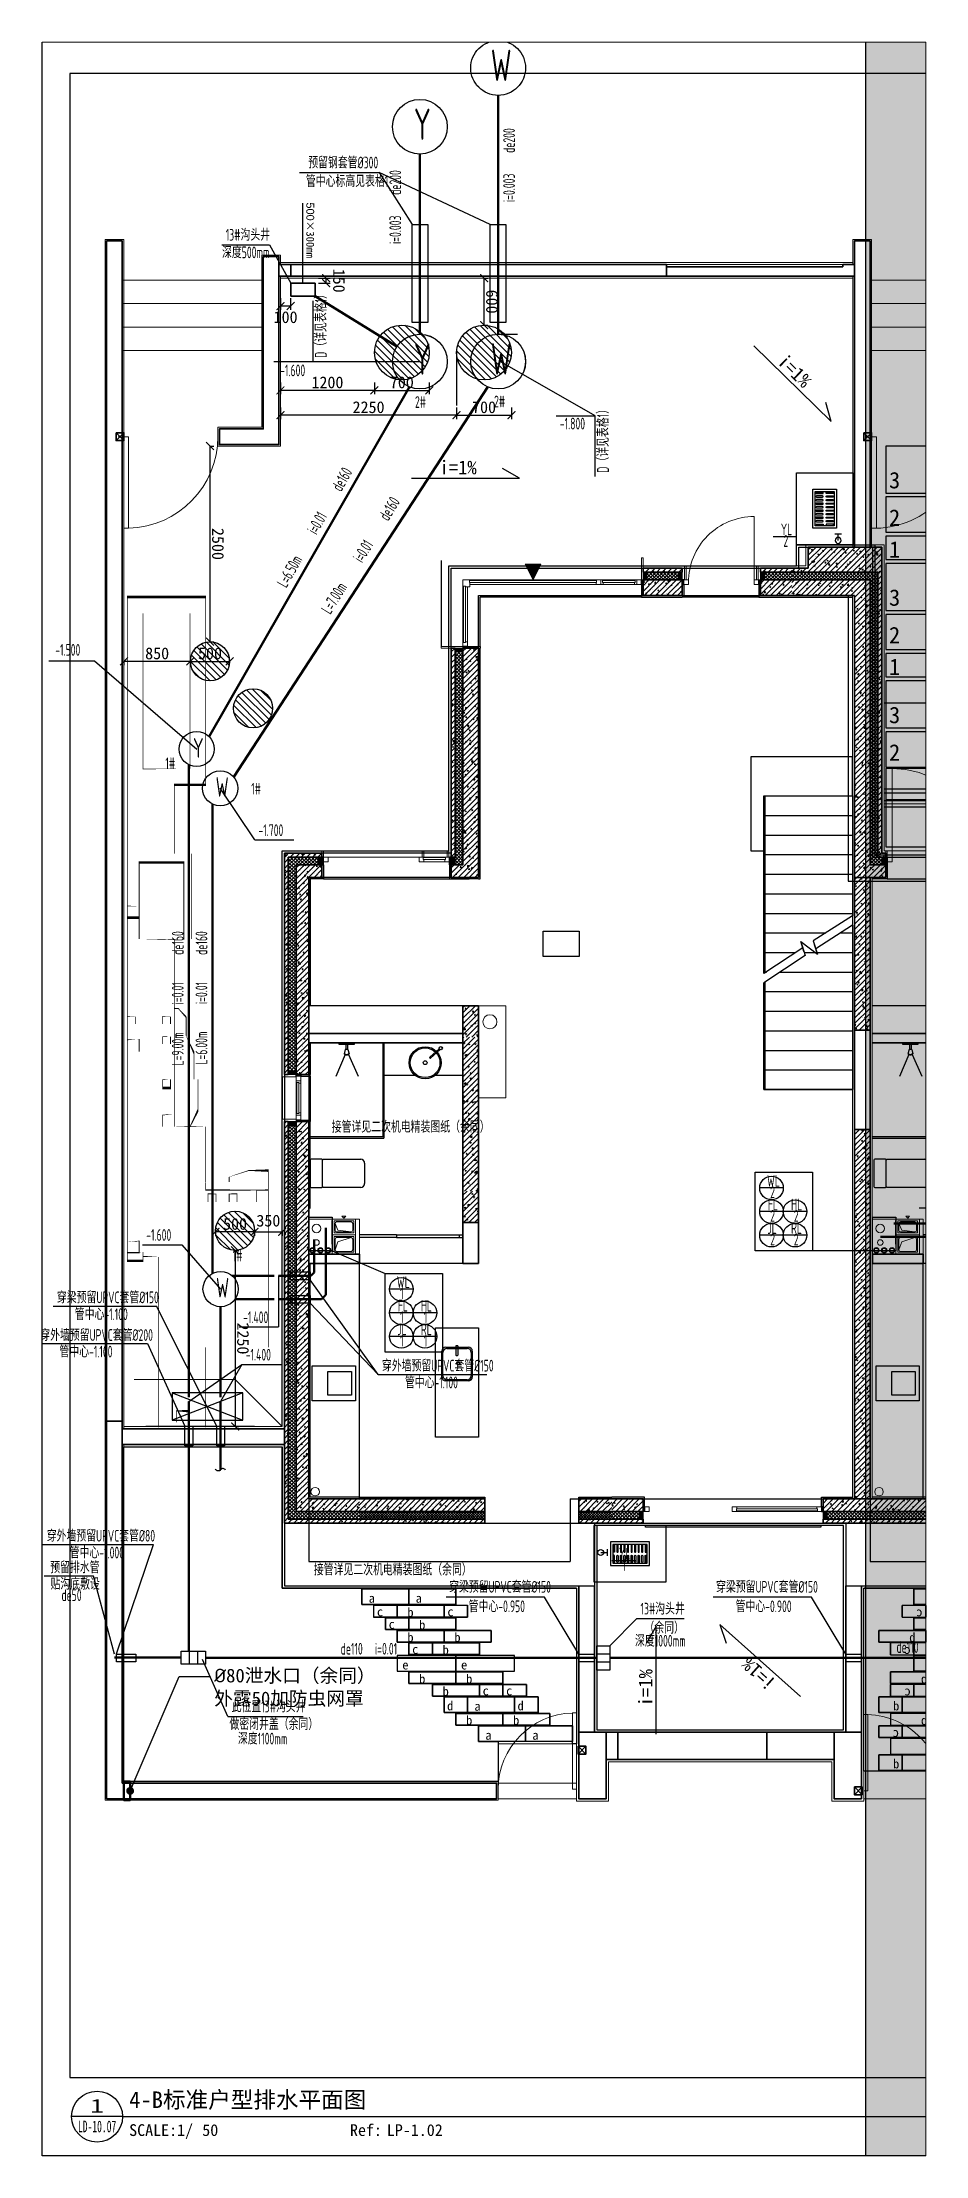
# Paper-space layout '布局1' of a CAD drawing. Header units: inches. Extents: x 5122 to 5348, y 44 to 584.
# The model-space entities are those that its viewports show. They can reach past a viewport. Long polylines and large blocks are cut down to what shows.
import ezdxf
from ezdxf.enums import TextEntityAlignment as Align

# ---------------------------------------------------------------- set-up
doc = ezdxf.new("R2010")
doc.units = ezdxf.units.IN
doc.header["$LTSCALE"] = 1000
doc.header["$MEASUREMENT"] = 0
doc.linetypes.add('DASH', pattern=[0.35, 0.25, -0.1])
doc.linetypes.add('HIDDEN', pattern=[0.375, 0.25, -0.125])
doc.layers.get('DEFPOINTS').update_dxf_attribs({"color": 62})
for name, color, linetype in [('0-dim', 90, 'Continuous'), ('0-fm', 30, 'Continuous'), ('0-IND', 210, 'Continuous'), ('0-p5', 5, 'Continuous'), ('0-p7', 7, 'Continuous'), ('0-p9', 9, 'Continuous'), ('0-pat', 252, 'Continuous'), ('0-word', 131, 'Continuous'), ('0-建筑1F', 127, 'Continuous'), ('0-建筑2F', 127, 'Continuous'), ('00污水标注', 130, 'Continuous'), ('00给水标注', 13, 'Continuous'), ('00给水管件', 32, 'Continuous'), ('00雨水标注', 3, 'Continuous'), ('00雨水管件', 64, 'Continuous'), ('A-Anno-Lead', 2, 'Continuous'), ('A-ARCHLINE', 1, 'Continuous'), ('A-S-face(建筑粉刷线)', 136, 'Continuous'), ('A-STATR', 5, 'Continuous'), ('A-Wall-Patn', 255, 'Continuous'), ('I-furniture', 2, 'DASH'), ('I-FURNITURE-FIX', 2, 'Continuous'), ('MISC 杂项', 8, 'Continuous'), ('PUB_HATCH', 8, 'Continuous'), ('PUB_TEXT', 7, 'Continuous'), ('STAIR', 142, 'Continuous'), ('WINDOW', 8, 'Continuous'), ('体量', 2, 'Continuous'), ('厨卫', 44, 'Continuous'), ('栏杆', 6, 'Continuous'), ('立面', 8, 'Continuous')]:
    doc.layers.add(name, color=color, linetype=linetype)
for name, color, linetype, lineweight in [('00污水管', 120, 'DASH', 50), ('00雨水管', 60, 'Continuous', 50), ('A-Flr-Door', 8, 'Continuous', 9), ('A-Flr-Misc', 252, 'Continuous', 9), ('A-Flr-Opng', 14, 'Continuous', 9), ('A-Flr-Stairs', 8, 'Continuous', 9), ('A-M-Glass-Sill', 8, 'Continuous', 9), ('A-M-Paint-Sill', 173, 'Continuous', 9), ('A-M-Stone', 11, 'Continuous', 15), ('A-Wall', 254, 'Continuous', 35), ('MQ-HZ幕墙绘制', 6, 'Continuous', 13), ('W-保温层', 8, 'Continuous', 13), ('散水线', 8, 'Continuous', 15)]:
    doc.layers.add(name, color=color, linetype=linetype, lineweight=lineweight)
doc.styles.add('ECADI', font='hzs.shx', dxfattribs={"width": 0.7, "bigfont": 'hztxt.shx'})
doc.styles.add('HS2', font='')
doc.styles.get("Standard").update_dxf_attribs({"font": 'arial.ttf'})
doc.styles.get('HS2').set_extended_font_data('SimHei')
doc.linetypes.add('R_WATER_SUPPLY', pattern='A,3,-0.2,["R",Standard,S=0.3,R=0,X=-0.1,Y=-0.15],-0.2', length=3.4)
doc.linetypes.add('Y_WATER_SUPPLY', pattern='A,3,-0.2,["Y",Standard,S=0.2,R=0,X=-0.1,Y=-0.05],-0.2', length=3.4)
doc.dimstyles.new('HS-DIM50', dxfattribs={"dimscale": 5, "dimtxt": 30, "dimasz": 15, "dimexe": 10, "dimexo": 0, "dimgap": 5, "dimtad": 1, "dimdec": 1, "dimdsep": 46, "dimtxsty": 'HS2', "dimblk": 'ARCHTICK', "dimcen": 10, "dimclrd": 256, "dimclre": 256, "dimclrt": 7, "dimadec": 0, "dimazin": 0, "dimtfac": 1, "dimtdec": 1, "dimtofl": 0, "dimtmove": 2, "dimatfit": 3, "dimldrblk": 'ARCHTICK', "dimfxl": 1, "dimtolj": 1, "dimtzin": 0, "dimarcsym": 0})
doc.dimstyles.new('HS-TEXT50', dxfattribs={"dimscale": 5, "dimtxt": 35, "dimasz": 20, "dimexe": 5, "dimexo": 5, "dimgap": 10, "dimtad": 0, "dimdec": 0, "dimdsep": 46, "dimtxsty": 'HS2', "dimblk": 'DOT', "dimcen": 10, "dimdle": 5, "dimclrd": 256, "dimclre": 256, "dimclrt": 4, "dimadec": 0, "dimazin": 0, "dimtfac": 1, "dimtdec": 0, "dimtix": 1, "dimtofl": 0, "dimtmove": 2, "dimatfit": 3, "dimldrblk": 'DOT', "dimfxl": 1, "dimtolj": 1, "dimtzin": 0, "dimarcsym": 0})
pattern_1 = [(270, (1020.9525, 145.3926), (1.649778, -3e-16), [0.9525, -1.905]), (30, (1020.9525, 145.3926), (-0.824889, 1.4287496586), [0.9525, -1.905]), (330, (1020.9525, 144.4401), (0.824889, 1.4287496586), [0.9525, -1.905])]
pattern_2 = [(0, (2375.541, 380841.3842), (7.14375, 4.124445), [4.7625, -9.525]), (120, (2375.541, 380841.3842), (-7.143749147, 4.124446478), [4.7625, -9.525]), (60, (2375.541, 380841.3842), (8.53e-07, 8.248891478), [-9.525, 4.7625])]
pattern_3 = [(360, (-93.9555, 920.9595), (4e-16, 1.649778), [0.9525, -1.905]), (120, (-93.9555, 920.9595), (-1.4287496586, -0.824889), [0.9525, -1.905]), (60, (-93.003, 920.9595), (-1.4287496586, 0.824889), [0.9525, -1.905])]
pattern_4 = [(90, (-380789.947, 2375.5446), (-4.124445, 7.14375), [4.7625, -9.525]), (210, (-380789.947, 2375.5446), (-4.124446478, -7.143749147), [4.7625, -9.525]), (150, (-380789.947, 2375.5446), (-8.248891478, 8.53e-07), [-9.525, 4.7625])]
pattern_5 = [(270, (1330.9525, 145.3926), (1.649778, -3e-16), [0.9525, -1.905]), (30, (1330.9525, 145.3926), (-0.824889, 1.4287496586), [0.9525, -1.905]), (330, (1330.9525, 144.4401), (0.824889, 1.4287496586), [0.9525, -1.905])]
pattern_6 = [(0, (2666.5027, 381109.6554), (7.14375, 4.124445), [4.7625, -9.525]), (120, (2666.5027, 381109.6554), (-7.143749147, 4.124446478), [4.7625, -9.525]), (60, (2666.5027, 381109.6554), (8.53e-07, 8.248891478), [-9.525, 4.7625])]
pattern_7 = [(315, (212766.033, 270814.783), (44.90128, 44.90128), [])]

psp = doc.layouts.new('布局1')

msp = doc.modelspace()

# ---------------------------------------------------------------- texts
at = {"layer": '00污水标注', "style": 'ECADI', "width": 0.7}
for s, rotation, p in [('de200', 90, (218802.73, 269402.15)), ('i=0.003', 90, (218802.73, 268774.29)), ('de160', 58.237254, (217182.62, 264688.77)), ('i=0.01', 58.237254, (216852.11, 264154.94)), ('L=7.00m', 58.237254, (216444.91, 263497.25)), ('de160', 90, (214873.79, 259156.2)), ('i=0.01', 90, (214873.79, 258528.34)), ('L=6.00m', 90, (214873.79, 257754.8)), ('WL', 0, (222022.27, 256193.78)), ('FL', 0, (222033.27, 255892.28)), ('2', 0, (222062.69, 256048.15)), ('2', 0, (222062.69, 255746.65)), ('WL', 0, (217295.15, 254900.41)), ('1', 0, (217335.57, 254754.78)), ('FL', 0, (217306.15, 254598.91)), ('1', 0, (217335.57, 254453.28))]:
    msp.add_text(s, height=150, rotation=rotation, dxfattribs=at).set_placement(p)
at = {"layer": '00污水标注', "color": 1, "style": 'ECADI', "width": 0.7}
for s, p in [('预留钢套管%%C300', (216163.12, 269203.15)), ('管中心标高见表格1', (216132.07, 268966.22))]:
    msp.add_text(s, height=150, dxfattribs=at).set_placement(p)
for p in [(216398.28, 266784.2), (220001.8, 265315.75)]:
    msp.add_text('D（详见表格1）', height=150, rotation=90, dxfattribs=at).set_placement(p)
at = {"layer": '00污水标注', "style": 'ECADI', "width": 0.7}
for s, height, p in [('2#', 150, (217525.89, 266143.68)), ('2#', 150, (218536.15, 266150.93)), ('-1.800', 150, (219376.16, 265868.77)), ('1#', 150, (214337.98, 261528.46)), ('W', 250, (214980.47, 261176.83)), ('1#', 150, (215434.12, 261203.42)), ('-1.700', 150, (215526.96, 260674.02)), ('-1.600', 150, (214093.83, 255502.71)), ('1#', 150, (215196.61, 255240.26)), ('-1.400', 150, (215330.59, 254451.69)), ('-1.400', 150, (215364.53, 253973.34))]:
    msp.add_text(s, height=height, dxfattribs=at).set_placement(p)
at = {"layer": '00给水标注', "style": 'ECADI', "width": 0.7}
for s, p in [('接管详见二次机电精装图纸（余同）', (216462.78, 256884.31)), ('HL', (222328.98, 255892.28)), ('JL', (222027.44, 255590.78)), ('RL', (222328.98, 255590.78)), ('2', (222364.82, 255746.65)), ('2', (222063.28, 255445.15)), ('2', (222364.82, 255445.15)), ('HL', (217601.86, 254598.91)), ('JL', (217300.32, 254297.41)), ('RL', (217601.86, 254297.41)), ('1', (217637.69, 254453.28)), ('1', (217336.16, 254151.78)), ('1', (217637.69, 254151.78)), ('接管详见二次机电精装图纸（余同）', (216234.28, 251227.81))]:
    msp.add_text(s, height=150, rotation=0, dxfattribs=at).set_placement(p)
at = {"layer": '00雨水标注', "style": 'ECADI', "width": 0.7}
for s, rotation, p in [('de200', 90, (217349.04, 268865.92)), ('i=0.003', 90, (217349.04, 268238.06)), ('de160', 60.309222, (216582.79, 265063.63)), ('i=0.01', 60.309222, (216269.57, 264514.29)), ('YL', 0, (222198.4, 264517.02)), ('2', 0, (222231.31, 264368.89)), ('L=6.50m', 60.309222, (215883.09, 263836.46)), ('de160', 90, (214571.47, 259156.67)), ('i=0.01', 90, (214571.47, 258524.31)), ('L=9.00m', 90, (214571.47, 257744.04)), ('YL', 0, (220130.63, 251431.6)), ('1', 0, (220173.54, 251285.97)), ('de110', 0, (216577.05, 250216.57)), ('i=0.01', 0, (217015.34, 250216.57)), ('de110', 0, (223675.77, 250238.69))]:
    msp.add_text(s, height=150, rotation=rotation, dxfattribs=at).set_placement(p)
for s, p in [('13#沟头井', (215109, 268280.51)), ('深度500mm', (215061.62, 268056.05)), ('-1.600', (215804.43, 266548.39)), ('-1.500', (212931.85, 262977.35)), ('预留排水管', (212867.22, 251256.55)), ('贴沟底敷设', (212870, 251045.53)), ('de50', (213011.02, 250901.61)), ('13#沟头井', (220406.08, 250728.88)), ('（余同）', (220456.27, 250485.07)), ('深度1000mm', (220335.98, 250318.71)), ('此位置13#沟头井', (215184.19, 249479.09)), ('做密闭井盖（余同）', (215155.9, 249254.43)), ('深度1100mm', (215264.64, 249068.92))]:
    msp.add_text(s, height=150, dxfattribs=at).set_placement(p)
at = {"layer": '00雨水标注', "color": 1, "style": 'ECADI', "width": 0.7}
for s, p in [('穿梁预留UPVC套管%%C150', (212953.15, 254705.7)), ('管中心-1.100', (213180.84, 254490.79)), ('穿外墙预留UPVC套管%%C200', (212740.24, 254224.72)), ('管中心-1.100', (212985.22, 254012.88)), ('穿外墙预留UPVC套管%%C150', (217104.17, 253833.43)), ('管中心-1.100', (217397.27, 253618.51)), ('穿外墙预留UPVC套管%%C80', (212822.88, 251660.28)), ('管中心-1.000', (213115.98, 251445.37))]:
    msp.add_text(s, height=150, dxfattribs=at).set_placement(p)
for s, p in [('穿梁预留UPVC套管%%C150', (217961.88, 251007.88)), ('穿梁预留UPVC套管%%C150', (221370.97, 251007.88)), ('管中心-0.950', (218211.85, 250759.07)), ('管中心-0.900', (221620.93, 250759.07))]:
    msp.add_text(s, height=150, rotation=0, dxfattribs=at).set_placement(p)
at = {"layer": '体量', "insert": (216238.71, 268768.56), "char_height": 100, "attachment_point": 1, "rotation": 270}
msp.add_mtext_dynamic_manual_height_columns('500{\\fSimSun|b0|i0|c134|p2;×300mm}', width=1130.0847, gutter_width=1, heights=[0], dxfattribs=at)

# ---------------------------------------------------------------- blocks, each defined once
blk = doc.blocks.new('NAME-S')
at = {"ltscale": 10}
blk.add_line((6.5, 0), (-6.5, 0), dxfattribs=at)
blk.add_circle((0, 0), 6.5, dxfattribs=at)
at = {"color": 4, "ltscale": 10, "style": 'HS2'}
for s, p in [('SCALE:1/', (8.19, -3.45)), ('Ref:', (64.59, -3.45))]:
    blk.add_text(s, height=3, dxfattribs=at).set_placement(p, align=Align.MIDDLE_LEFT)
for tag, height, p in [('图名', 4.23, (8.19, 4.31)), ('100(A3)1/100(A1)', 3, (26.86, -3.45)), ('L0-0.00-0', 3, (74.01, -3.45))]:
    blk.add_attdef(tag, text='', height=height, dxfattribs=at).set_placement(p, align=Align.MIDDLE_LEFT)
at = {"color": 4, "style": 'HS2'}
for tag, height, width, p in [('A', 3.5, 1.5, (0, 1.01)), ('L0-0.00', 3, 0.6, (0, -4.01))]:
    blk.add_attdef(tag, text='', height=height, dxfattribs=dict(at, width=width)).set_placement(p, align=Align.CENTER)
blk = doc.blocks.new('SLOP MARK')
at = {"layer": '0-dim', "color": 4}
blk.add_lwpolyline([(-13.8, 0), (13.8, 0), (9.47, 2.5)], dxfattribs=at)
at = {"layer": '0-word', "style": 'HS2', "flags": 4}
blk.add_attdef('i=1%', text='', height=3.5, dxfattribs=at).set_placement((-1.9, 1), align=Align.CENTER)
blk = doc.blocks.new('_Dot')
at = {"color": 0, "linetype": 'ByBlock', "lineweight": -2}
blk.add_line((-0.5, 0), (-1, 0), dxfattribs=at)
at = {"color": 0, "linetype": 'ByBlock', "lineweight": -2, "const_width": 0.5}
blk.add_lwpolyline([(-0.25, 0, 1), (0.25, 0, 1)], format="xyb", close=True, dxfattribs=at)
blk = doc.blocks.new('*U517')
at = {"layer": 'A-Flr-Misc', "color": 251}
blk.add_line((2250, 0), (0, 0), dxfattribs=at)
at = {"layer": 'A-Wall'}
for p, q in [((-4800, 0), (-4950, 0)), ((-4800, 0), (-4800, -150)), ((0, 0), (0, -150)), ((2400, 0), (2250, 0)), ((2250, 0), (2250, -30)), ((-4800, -150), (-4950, -150)), ((2250, -30), (0, -30)), ((0, -150), (2400, -150))]:
    blk.add_line(p, q, dxfattribs=at)
at = {"layer": 'A-Wall', "linetype": 'DASH', "ltscale": 0.5}
for p, q in [((-4800, 0), (0, 0)), ((-4800, -150), (0, -150))]:
    blk.add_line(p, q, dxfattribs=at)
blk = doc.blocks.new('*U524')
at = {"layer": 'A-Wall'}
for p, q in [((-2050, 350), (-1900, 350)), ((-1900, 350), (-1900, 0)), ((0, 350), (0, 0)), ((0, 350), (860, 350)), ((-2050, 0), (-1900, 0)), ((0, 0), (860, 0))]:
    blk.add_line(p, q, dxfattribs=at)
at = {"layer": 'A-Wall', "linetype": 'DASH', "ltscale": 0.5}
for p, q in [((-1900, 350), (0, 350)), ((0, 0), (-1900, 0))]:
    blk.add_line(p, q, dxfattribs=at)
blk = doc.blocks.new('预埋支撑结构')
at = {"layer": 'A-Wall', "color": 1}
for p, q in [((0, 0), (100, -100)), ((100, 0), (0, -100))]:
    blk.add_line(p, q, dxfattribs=at)
blk.add_lwpolyline([(0, 0), (100, 0), (100, -100), (0, -100)], close=True, dxfattribs=at)
blk = doc.blocks.new('$DorLib2D$00000001')
for p, q in [((0.45, 0.975), (0.5, 0.975)), ((0.45, 0), (0.45, 0.975)), ((0.5, 0), (0.5, 0.975)), ((0.5, 0), (0.45, 0))]:
    blk.add_line(p, q)
at = {"lineweight": 13}
blk.add_arc((0.475, 0), 0.975, 91.4693, 180, dxfattribs=at)
blk = doc.blocks.new('A$C784B79C7')
at = {"layer": '0-fm'}
blk.add_lwpolyline([(0, -300), (900, -300), (900, 0), (0, 0)], close=True, dxfattribs=at)
at = {"layer": '0-word', "color": 4, "insert": (42, -66, 1686), "char_height": 210, "attachment_point": 1, "style": 'HS2'}
blk.add_mtext('1', dxfattribs=at)
blk = doc.blocks.new('A$C30137131')
at = {"layer": '0-fm'}
blk.add_lwpolyline([(0, -600), (900, -600), (900, 0), (0, 0)], close=True, dxfattribs=at)
at = {"layer": '0-word', "color": 4, "insert": (42, -330, 1686), "char_height": 210, "attachment_point": 1, "style": 'HS2'}
blk.add_mtext('3', dxfattribs=at)
blk = doc.blocks.new('A$C5E510078')
at = {"layer": '0-fm'}
blk.add_lwpolyline([(0, -450), (900, -450), (900, 0), (0, 0)], close=True, dxfattribs=at)
at = {"layer": '0-word', "color": 4, "insert": (42, -159, 1686), "char_height": 210, "attachment_point": 1, "style": 'HS2'}
blk.add_mtext('2', dxfattribs=at)
blk = doc.blocks.new('A$C3A8077CD')
at = {"layer": '0-dim'}
for name, p in [('A$C30137131', (0, 4100)), ('A$C5E510078', (0, 3450)), ('A$C784B79C7', (0, 2950)), ('A$C30137131', (0, 2600)), ('A$C5E510078', (0, 1950)), ('A$C784B79C7', (0, 1450)), ('A$C30137131', (0, 1100)), ('A$C5E510078', (0, 450))]:
    blk.add_blockref(name, p, dxfattribs=at)
blk = doc.blocks.new('A$C5B8632AC')
at = {"layer": '0-fm'}
blk.add_lwpolyline([(1600, -1000), (1600, 0), (0, 0), (0, -1000)], close=True, dxfattribs=at)
at = {"layer": '0-pat'}
for points in [[(1000, 0), (1000, -1000)], [(1000, -400), (0, -400)], [(1600, -600), (1000, -600)]]:
    blk.add_lwpolyline(points, dxfattribs=at)
at = {"layer": '0-word', "color": 4, "insert": (678, -529), "char_height": 175, "attachment_point": 1, "rotation": 0, "style": 'HS2'}
blk.add_mtext('a2', dxfattribs=at)
blk = doc.blocks.new('A$C300209DD')
blk.add_lwpolyline([(0, 0), (600, 0), (600, -150), (0, -150)], close=True)
at = {"layer": '0-word', "color": 4, "insert": (130, -31), "char_height": 117, "attachment_point": 1, "rotation": 360, "style": 'HS2'}
blk.add_mtext('b', dxfattribs=at)
blk = doc.blocks.new('A$C378B29CF')
blk.add_lwpolyline([(0, 0), (300, 0), (300, -200), (0, -200)], close=True)
at = {"layer": '0-word', "color": 4, "insert": (37, -55), "char_height": 117, "attachment_point": 1, "rotation": 360, "style": 'HS2'}
blk.add_mtext('d', dxfattribs=at)
blk = doc.blocks.new('A$C28AF7A45')
blk.add_lwpolyline([(0, 0), (0, -200), (750, -200), (750, 0)], close=True)
at = {"layer": '0-word', "color": 4, "insert": (65, -62), "char_height": 117, "attachment_point": 1, "rotation": 360, "style": 'HS2'}
blk.add_mtext('e', dxfattribs=at)
blk = doc.blocks.new('A$C76955CBD')
blk.add_lwpolyline([(0, 0), (600, 0), (600, -200), (0, -200)], close=True)
at = {"layer": '0-word', "color": 4, "insert": (86, -60), "char_height": 117, "attachment_point": 1, "rotation": 360, "style": 'HS2'}
blk.add_mtext('a', dxfattribs=at)
blk = doc.blocks.new('A$C43E706E6')
blk.add_lwpolyline([(0, 0), (300, 0), (300, -150), (0, -150)], close=True)
at = {"layer": '0-pat'}
blk.add_lwpolyline([(300, -150), (300, 0)], dxfattribs=at)
at = {"layer": '0-word', "color": 4, "insert": (41, -23), "char_height": 117, "attachment_point": 1, "rotation": 360, "style": 'HS2'}
blk.add_mtext('c', dxfattribs=at)
blk = doc.blocks.new('A$C6EB0506D')
at = {"layer": '0-fm'}
for points in [[(0, 0), (0, -200), (1200, -200), (1200, 0)], [(150, -210), (1350, -210), (1350, -360), (150, -360)], [(300, -370), (300, -520), (1200, -520), (1200, -370)], [(1650, -530), (450, -530), (450, -680), (1650, -680)], [(600, -690), (1500, -690), (1500, -840), (600, -840)], [(300, -1060), (300, -1210), (1500, -1210), (1500, -1060)], [(1200, -850), (450, -850), (450, -1050), (1200, -1050)], [(600, -1220), (1500, -1220), (1500, -1370), (600, -1370)], [(1650, -1380), (450, -1380), (450, -1580), (1650, -1580)], [(900, -1590), (1500, -1590), (1500, -1740), (900, -1740)], [(1650, -1750), (750, -1750), (750, -1900), (1650, -1900)], [(600, -1910), (1500, -1910), (1500, -2110), (600, -2110)], [(1650, -2120), (750, -2120), (750, -2320), (1650, -2320)]]:
    blk.add_lwpolyline(points, close=True, dxfattribs=at)
at = {"layer": '0-pat'}
for points in [[(1050, -680), (1050, -530)], [(1200, -840), (1200, -690)], [(1200, -1370), (1200, -1220)], [(1200, -1360), (1200, -1220)]]:
    blk.add_lwpolyline(points, dxfattribs=at)
for name, p in [('A$C76955CBD', (0, 0)), ('A$C76955CBD', (600, 0)), ('A$C43E706E6', (150, -210)), ('A$C300209DD', (450, -210)), ('A$C43E706E6', (1050, -210)), ('A$C43E706E6', (300, -370)), ('A$C300209DD', (450, -530)), ('A$C300209DD', (600, -370)), ('A$C300209DD', (1050, -530)), ('A$C300209DD', (600, -690)), ('A$C43E706E6', (1200, -690)), ('A$C300209DD', (300, -1060)), ('A$C28AF7A45', (450, -850)), ('A$C300209DD', (900, -1060)), ('A$C300209DD', (600, -1220)), ('A$C43E706E6', (1200, -1220)), ('A$C378B29CF', (450, -1380)), ('A$C76955CBD', (750, -1380)), ('A$C300209DD', (900, -1590)), ('A$C378B29CF', (1350, -1380)), ('A$C300209DD', (750, -1750)), ('A$C43E706E6', (1350, -1750)), ('A$C378B29CF', (600, -1910)), ('A$C76955CBD', (750, -2120)), ('A$C76955CBD', (900, -1910)), ('A$C378B29CF', (1350, -2120))]:
    blk.add_blockref(name, p, dxfattribs=at)
blk = doc.blocks.new('5Q4QW5W')
at = {"layer": '0-fm'}
for points in [[(380738, 244463), (380738, 244263), (381938, 244263), (381938, 244463)], [(380888, 244253), (382088, 244253), (382088, 244103), (380888, 244103)], [(381038, 244093), (381038, 243943), (381938, 243943), (381938, 244093)], [(382388, 243933), (381188, 243933), (381188, 243783), (382388, 243783)], [(382688, 243613), (381188, 243613), (381188, 243413), (382688, 243413)], [(381338, 243773), (382238, 243773), (382238, 243623), (381338, 243623)], [(381338, 243403), (381338, 243253), (382538, 243253), (382538, 243403)], [(381638, 243243), (382838, 243243), (382838, 243093), (381638, 243093)], [(382988, 243083), (381788, 243083), (381788, 242883), (382988, 242883)], [(381938, 242873), (383138, 242873), (383138, 242723), (381938, 242723)], [(382228, 242713), (383428, 242713), (383428, 242513), (382228, 242513)]]:
    blk.add_lwpolyline(points, close=True, dxfattribs=at)
at = {"layer": '0-pat'}
blk.add_lwpolyline([(381788, 243783), (381788, 243933)], dxfattribs=at)
for name, p in [('A$C76955CBD', (380738, 244463)), ('A$C76955CBD', (381338, 244463)), ('A$C43E706E6', (380888, 244253)), ('A$C43E706E6', (381038, 244093)), ('A$C300209DD', (381188, 244253)), ('A$C300209DD', (381338, 244093)), ('A$C43E706E6', (381788, 244253)), ('A$C300209DD', (381188, 243933)), ('A$C300209DD', (381788, 243933)), ('A$C28AF7A45', (381188, 243613)), ('A$C43E706E6', (381338, 243773)), ('A$C300209DD', (381638, 243773)), ('A$C28AF7A45', (381938, 243613)), ('A$C300209DD', (381338, 243403)), ('A$C300209DD', (381938, 243403)), ('A$C300209DD', (381638, 243243)), ('A$C378B29CF', (381788, 243083)), ('A$C76955CBD', (382088, 243083)), ('A$C43E706E6', (382238, 243243)), ('A$C43E706E6', (382538, 243243)), ('A$C378B29CF', (382688, 243083)), ('A$C300209DD', (381938, 242873)), ('A$C300209DD', (382538, 242873)), ('A$C76955CBD', (382228, 242713)), ('A$C76955CBD', (382828, 242713))]:
    blk.add_blockref(name, p, dxfattribs=at)
blk = doc.blocks.new('144')
at = {"layer": 'A-M-Glass-Sill'}
h = blk.add_hatch(color=127, dxfattribs=at)
h.dxf.hatch_style = 1
h.paths.add_polyline_path([(634482, -376210), (634582, -376010), (634382, -376010)])
at = {"layer": 'MQ-HZ幕墙绘制'}
h = blk.add_hatch(dxfattribs=at)
h.set_pattern_fill('HEX', color=127, angle=-90, style=0)
h.set_pattern_definition(pattern_5)
h.paths.add_polyline_path([(635887, -376213), (635887, -376267), (635870, -376267), (635870, -376213)])
h = blk.add_hatch(dxfattribs=at)
h.set_pattern_fill('HONEY', color=127, scale=3)
h.set_pattern_definition(pattern_6)
h.paths.add_polyline_path([(635887, -376210), (635887, -376110), (635937, -376110), (635937, -376210)])
h = blk.add_hatch(dxfattribs=at)
h.set_pattern_fill('HONEY', color=127, scale=3, angle=-90)
h.set_pattern_definition([(270, (1017526.5767, -378726.782), (4.124445, -7.14375), [4.7625, -9.525]), (30, (1017526.5767, -378726.782), (4.12444648, 7.143749147), [4.7625, -9.525]), (330, (1017526.5767, -378726.782), (8.24889148, -8.53e-07), [-9.525, 4.7625])])
h.paths.add_polyline_path([(636387, -376210), (636387, -376110), (636337, -376110), (636337, -376210)])
h = blk.add_hatch(dxfattribs=at)
h.set_pattern_fill('HEX', color=127, angle=-180, style=0)
h.set_pattern_definition([(180, (636562.314, -377391.232), (-6e-16, -1.649778), [0.9525, -1.905]), (300, (636562.314, -377391.232), (1.4287497, 0.824889), [0.9525, -1.905]), (240, (636561.3615, -377391.232), (1.4287497, -0.824889), [0.9525, -1.905])])
h.paths.add_polyline_path([(636387, -376213), (636387, -376267), (636404, -376267), (636404, -376213)])
h = blk.add_hatch(dxfattribs=at)
h.set_pattern_fill('HEX', color=127, angle=-90, style=0)
h.set_pattern_definition(pattern_5)
h.paths.add_polyline_path([(637387, -376213), (637387, -376267), (637370, -376267), (637370, -376213)])
h = blk.add_hatch(dxfattribs=at)
h.set_pattern_fill('HONEY', color=127, scale=3)
h.set_pattern_definition(pattern_6)
h.paths.add_polyline_path([(637387, -376210), (637387, -376110), (637437, -376110), (637437, -376210)])
h = blk.add_hatch(dxfattribs=at)
h.set_pattern_fill('HONEY', color=127, scale=3)
h.set_pattern_definition([(0, (636103.424, 4059.376), (7.14375, 4.124445), [4.7625, -9.525]), (120, (636103.424, 4059.376), (-7.143749147, 4.12444648), [4.7625, -9.525]), (60, (636103.424, 4059.376), (8.53e-07, 8.24889148), [-9.525, 4.7625])])
h.paths.add_polyline_path([(633587, -377080), (633487, -377080), (633487, -377130), (633587, -377130)])
h = blk.add_hatch(dxfattribs=at)
h.set_pattern_fill('HEX', color=127, angle=-90, style=0)
h.set_pattern_definition([(270, (634767.874, -376904.8868), (1.649778, -3e-16), [0.9525, -1.905]), (30, (634767.874, -376904.8868), (-0.824889, 1.4287497), [0.9525, -1.905]), (330, (634767.874, -376905.8393), (0.824889, 1.4287497), [0.9525, -1.905])])
h.paths.add_polyline_path([(633590, -377080), (633644, -377080), (633644, -377063), (633590, -377063)])
h = blk.add_hatch(dxfattribs=at)
h.set_pattern_fill('HONEY', color=127, scale=3, angle=-270)
h.set_pattern_definition(pattern_4)
h.paths.add_polyline_path([(631787, -379850), (631787, -379750), (631737, -379750), (631737, -379850)])
h = blk.add_hatch(dxfattribs=at)
h.set_pattern_fill('HEX', color=127, angle=-360, style=0)
h.set_pattern_definition(pattern_3)
h.paths.add_polyline_path([(631787, -379753), (631787, -379847), (631804, -379847), (631804, -379753)])
h = blk.add_hatch(dxfattribs=at)
h.set_pattern_fill('HEX', color=127, angle=-180, style=0)
h.set_pattern_definition([(180, (633530.8768, -380931.2389), (-6e-16, -1.649778), [0.9525, -1.905]), (300, (633530.8768, -380931.2389), (1.4287497, 0.824889), [0.9525, -1.905]), (240, (633529.9243, -380931.2389), (1.4287497, -0.824889), [0.9525, -1.905])])
h.paths.add_polyline_path([(633437, -379753), (633437, -379847), (633420, -379847), (633420, -379753)])
h = blk.add_hatch(dxfattribs=at)
h.set_pattern_fill('HONEY', color=127, scale=3, angle=-90)
h.set_pattern_definition([(270, (1014226.8684, -382385.824), (4.124445, -7.14375), [4.7625, -9.525]), (30, (1014226.8684, -382385.824), (4.12444648, 7.143749147), [4.7625, -9.525]), (330, (1014226.8684, -382385.824), (8.24889148, -8.53e-07), [-9.525, 4.7625])])
h.paths.add_polyline_path([(633437, -379850), (633437, -379750), (633487, -379750), (633487, -379850)])
h = blk.add_hatch(dxfattribs=at)
h.set_pattern_fill('HONEY', color=127, scale=3, angle=-270)
h.set_pattern_definition(pattern_4)
h.paths.add_polyline_path([(638987, -379850), (638987, -379750), (638937, -379750), (638937, -379850)])
h = blk.add_hatch(dxfattribs=at)
h.set_pattern_fill('HEX', color=127, angle=-360, style=0)
h.set_pattern_definition(pattern_3)
h.paths.add_polyline_path([(638987, -379753), (638987, -379847), (639004, -379847), (639004, -379753)])
h = blk.add_hatch(dxfattribs=at)
h.set_pattern_fill('HONEY', color=127, scale=3)
h.set_pattern_definition(pattern_2)
h.paths.add_polyline_path([(631457, -382530), (631357, -382530), (631357, -382480), (631457, -382480)])
h = blk.add_hatch(dxfattribs=at)
h.set_pattern_fill('HEX', color=127, angle=-90, style=0)
h.set_pattern_definition(pattern_1)
h.paths.add_polyline_path([(631460, -382530), (631514, -382530), (631514, -382547), (631460, -382547)])
h = blk.add_hatch(dxfattribs=at)
h.set_pattern_fill('HEX', color=127, angle=-90, style=0)
h.set_pattern_definition([(270, (632637.874, -382954.8868), (1.649778, -3e-16), [0.9525, -1.905]), (30, (632637.874, -382954.8868), (-0.824889, 1.4287497), [0.9525, -1.905]), (330, (632637.874, -382955.8393), (0.824889, 1.4287497), [0.9525, -1.905])])
h.paths.add_polyline_path([(631460, -383130), (631514, -383130), (631514, -383113), (631460, -383113)])
h = blk.add_hatch(dxfattribs=at)
h.set_pattern_fill('HONEY', color=127, scale=3)
h.set_pattern_definition([(0, (633992.4625, -2258.8952), (7.14375, 4.124445), [4.7625, -9.525]), (120, (633992.4625, -2258.8952), (-7.143749147, 4.12444648), [4.7625, -9.525]), (60, (633992.4625, -2258.8952), (8.53e-07, 8.24889148), [-9.525, 4.7625])])
h.paths.add_polyline_path([(631457, -383130), (631357, -383130), (631357, -383180), (631457, -383180)])
h = blk.add_hatch(dxfattribs=at)
h.set_pattern_fill('HONEY', color=127, scale=3)
h.set_pattern_definition(pattern_2)
h.paths.add_polyline_path([(635887, -388110), (635887, -388210), (635837, -388210), (635837, -388110)])
h = blk.add_hatch(dxfattribs=at)
h.set_pattern_fill('HEX', color=127, angle=-90, style=0)
h.set_pattern_definition(pattern_1)
h.paths.add_polyline_path([(635887, -388107), (635887, -388053), (635904, -388053), (635904, -388107)])
h = blk.add_hatch(dxfattribs=at)
h.set_pattern_fill('HEX', color=127, style=0)
h.set_pattern_definition([(360, (638011.5287, -386929.3269), (4e-16, 1.649778), [0.9525, -1.905]), (120, (638011.5287, -386929.3269), (-1.4287497, -0.824889), [0.9525, -1.905]), (60, (638012.4812, -386929.3269), (-1.4287497, 0.824889), [0.9525, -1.905])])
h.paths.add_polyline_path([(638187, -388107), (638187, -388053), (638170, -388053), (638170, -388107)])
h = blk.add_hatch(dxfattribs=at)
h.set_pattern_fill('HONEY', color=127, scale=3, angle=90)
h.set_pattern_definition([(90, (257315.537, -385574.7383), (-4.124445, 7.14375), [4.7625, -9.525]), (210, (257315.537, -385574.7383), (-4.12444648, -7.143749147), [4.7625, -9.525]), (150, (257315.537, -385574.7383), (-8.24889148, 8.53e-07), [-9.525, 4.7625])])
h.paths.add_polyline_path([(638187, -388110), (638187, -388210), (638237, -388210), (638237, -388110)])
at = {"layer": '00给水标注', "color": 127}
for p, q in [((629875, -386595), (630775, -386945)), ((630775, -386595), (629875, -386945)), ((630775, -386595), (629875, -386595)), ((629875, -386595), (629875, -386945)), ((630775, -386945), (630775, -386595)), ((629875, -386945), (630775, -386945))]:
    blk.add_line(p, q, dxfattribs=at)
at = {"layer": 'A-ARCHLINE', "color": 127}
for p, q in [((631917, -384695), (631917, -384395)), ((639117, -384695), (639117, -384395))]:
    blk.add_line(p, q, dxfattribs=at)
at = {"layer": 'A-Flr-Misc', "color": 127, "linetype": 'DASH'}
for p, q in [((634137, -381650), (633787, -381650)), ((633787, -381650), (633787, -382825)), ((634137, -382825), (634137, -381650)), ((633787, -382825), (634137, -382825))]:
    blk.add_line(p, q, dxfattribs=at)
at = {"layer": 'A-Flr-Opng', "color": 127}
for p, q in [((631617, -384825), (631617, -384375)), ((631617, -384375), (632217, -384375)), ((631917, -384375), (632217, -384375)), ((631917, -384575), (631917, -384375)), ((631942, -384400), (632192, -384400)), ((631942, -384550), (631942, -384400)), ((631954, -384518), (631954, -384432)), ((631954, -384432), (631991, -384516)), ((631974, -384412), (632160, -384412)), ((632067, -384365), (632042, -384340)), ((632042, -384340), (632092, -384340)), ((632092, -384340), (632067, -384365)), ((632180, -384432), (632180, -384518)), ((632192, -384400), (632192, -384550)), ((632217, -384375), (632267, -384375)), ((632217, -384375), (632217, -384575)), ((632217, -384375), (632217, -384825)), ((632267, -384825), (632267, -384375)), ((638817, -384825), (638817, -384375)), ((638817, -384375), (639417, -384375)), ((639117, -384375), (639417, -384375)), ((639117, -384575), (639117, -384375)), ((639142, -384400), (639392, -384400)), ((639142, -384550), (639142, -384400)), ((639154, -384518), (639154, -384432)), ((639154, -384432), (639191, -384516)), ((639174, -384412), (639360, -384412)), ((639267, -384365), (639242, -384340)), ((639242, -384340), (639292, -384340)), ((639292, -384340), (639267, -384365)), ((639380, -384432), (639380, -384518)), ((639392, -384400), (639392, -384550)), ((639417, -384375), (639467, -384375)), ((639417, -384375), (639417, -384575)), ((639417, -384375), (639417, -384825)), ((639467, -384825), (639467, -384375)), ((632217, -384575), (631917, -384575)), ((631917, -384575), (631917, -384825)), ((632217, -384575), (631917, -384575)), ((632192, -384550), (631942, -384550)), ((632192, -384600), (631942, -384600)), ((631942, -384600), (631942, -384800)), ((631954, -384632), (631954, -384768)), ((631954, -384768), (631991, -384667)), ((632160, -384538), (631974, -384538)), ((632160, -384612), (631974, -384612)), ((631991, -384516), (632160, -384538)), ((631991, -384667), (632160, -384612)), ((632180, -384768), (632180, -384632)), ((632192, -384800), (632192, -384600)), ((632217, -384825), (632217, -384575)), ((639417, -384575), (639117, -384575)), ((639117, -384575), (639117, -384825)), ((639417, -384575), (639117, -384575)), ((639392, -384550), (639142, -384550)), ((639392, -384600), (639142, -384600)), ((639142, -384600), (639142, -384800)), ((639154, -384632), (639154, -384768)), ((639154, -384768), (639191, -384667)), ((639360, -384538), (639174, -384538)), ((639360, -384612), (639174, -384612)), ((639191, -384516), (639360, -384538)), ((639191, -384667), (639360, -384612)), ((639380, -384768), (639380, -384632)), ((639392, -384800), (639392, -384600)), ((639417, -384825), (639417, -384575)), ((632217, -384825), (631617, -384825)), ((631917, -384825), (632217, -384825)), ((631942, -384800), (632192, -384800)), ((631974, -384788), (632160, -384788)), ((639417, -384825), (638817, -384825)), ((639117, -384825), (639417, -384825)), ((639142, -384800), (639392, -384800)), ((639174, -384788), (639360, -384788))]:
    blk.add_line(p, q, dxfattribs=at)
for centre, radius in [((633932, -381855), 90), ((631717, -384495), 55), ((638917, -384495), 55), ((631667, -384775), 35), ((631717, -384675), 35), ((631767, -384775), 35), ((631867, -384775), 35), ((638867, -384775), 35), ((638917, -384675), 35), ((638967, -384775), 35), ((639067, -384775), 35), ((631667, -384775), 25), ((631767, -384775), 25), ((631867, -384775), 25), ((638867, -384775), 25), ((638967, -384775), 25), ((639067, -384775), 25), ((631701, -387858), 55), ((638901, -387858), 55)]:
    blk.add_circle(centre, radius, dxfattribs=at)
for centre, start, end in [((631974, -384432), 90, 180), ((632160, -384432), 0, 90), ((639174, -384432), 90, 180), ((639360, -384432), 0, 90), ((631974, -384518), 180, 270), ((631974, -384632), 90, 180), ((632160, -384518), 270, 0), ((632160, -384632), 0, 90), ((639174, -384518), 180, 270), ((639174, -384632), 90, 180), ((639360, -384518), 270, 0), ((639360, -384632), 0, 90), ((631974, -384768), 180, 270), ((632160, -384768), 270, 0), ((639174, -384768), 180, 270), ((639360, -384768), 270, 0)]:
    blk.add_arc(centre, 20, start, end, dxfattribs=at)
at = {"layer": 'A-M-Glass-Sill', "color": 127}
blk.add_lwpolyline([(634482, -376210), (634482, -376210), (634582, -376010), (634382, -376010)], close=True, dxfattribs=at)
at = {"layer": 'A-M-Stone', "color": 127}
for p, q in [((638967, -375760), (637967, -375760)), ((637967, -375760), (637967, -376030)), ((638967, -379670), (638967, -375760)), ((636387, -376030), (635887, -376030)), ((636417, -376030), (636387, -376030)), ((637387, -376030), (637357, -376030)), ((637387, -376030), (637787, -376030)), ((637967, -376030), (637787, -376030)), ((633407, -379670), (633407, -377080)), ((631277, -382530), (631277, -379670)), ((631277, -379670), (631787, -379670)), ((638987, -379670), (638967, -379670)), ((631277, -382530), (631277, -382560)), ((631277, -382560), (631457, -382560)), ((631457, -383100), (631277, -383100)), ((631277, -383100), (631277, -383130)), ((631277, -383130), (631277, -387025)), ((631277, -387025), (630927, -387025)), ((630927, -387025), (630957, -387025))]:
    blk.add_line(p, q, dxfattribs=at)
at = {"layer": 'A-S-face(建筑粉刷线)', "color": 127}
for p, q in [((635887, -376430), (636387, -376430)), ((637387, -376430), (637787, -376430)), ((637787, -376430), (638562, -376430)), ((633807, -380030), (633807, -377080)), ((631787, -380030), (631637, -380030)), ((631637, -380030), (631637, -381650)), ((633437, -380030), (633667, -380030)), ((633787, -380030), (633587, -380030)), ((633787, -380030), (633807, -380030)), ((638987, -380030), (638812, -380030)), ((631637, -382120), (631637, -382530)), ((631637, -384240), (631637, -383130)), ((631637, -387930), (631637, -384945)), ((632267, -387930), (631637, -387930)), ((632267, -387930), (633867, -387930)), ((633867, -387930), (633867, -387950)), ((635067, -387950), (635067, -387930)), ((635067, -387930), (635487, -387930)), ((635887, -387930), (635487, -387930)), ((638187, -387930), (638562, -387930)), ((639562, -387930), (638812, -387930)), ((639562, -387950), (639562, -387930))]:
    blk.add_line(p, q, dxfattribs=at)
for points in [[(635867, -376270), (635867, -376430), (635887, -376430)], [(636407, -376270), (636407, -376430), (636387, -376430)], [(637367, -376270), (637367, -376430), (637387, -376430)], [(633647, -377060), (633807, -377060), (633807, -377080)], [(631807, -379850), (631807, -380030), (631787, -380030)], [(633417, -379850), (633417, -380030), (633437, -380030)], [(639007, -379850), (639007, -380030), (638987, -380030)], [(631517, -382550), (631637, -382550), (631637, -382530)], [(631517, -383110), (631637, -383110), (631637, -383130)], [(635907, -388050), (635907, -387930), (635887, -387930)], [(638167, -388050), (638167, -387930), (638187, -387930)]]:
    blk.add_lwpolyline(points, dxfattribs=at)
at = {"layer": 'A-STATR', "color": 127}
blk.add_line((638967, -377780), (640607, -377780), dxfattribs=at)
at = {"layer": 'A-Wall', "color": 127}
for p, q in [((637997, -376060), (637997, -375790)), ((637997, -375790), (638937, -375790)), ((638937, -375790), (638937, -376060)), ((635887, -376110), (635887, -376060)), ((635887, -376060), (636387, -376060)), ((636387, -376060), (636387, -376110)), ((637387, -376110), (637387, -376060)), ((637387, -376060), (637787, -376060)), ((637997, -376060), (637787, -376060)), ((638937, -379700), (638937, -376060)), ((636387, -376110), (635887, -376110)), ((635887, -376410), (635887, -376210)), ((635887, -376210), (636387, -376210)), ((636387, -376210), (636387, -376410)), ((637787, -376110), (637387, -376110)), ((637387, -376410), (637387, -376210)), ((637387, -376210), (637787, -376210)), ((637787, -376110), (638887, -376110)), ((638787, -376210), (637787, -376210)), ((638787, -379850), (638787, -376210)), ((638887, -376110), (638887, -379750)), ((636387, -376410), (635887, -376410)), ((637787, -376410), (637387, -376410)), ((637787, -376410), (638587, -376410)), ((638587, -376410), (638587, -380010)), ((633487, -377080), (633437, -377080)), ((633437, -377080), (633437, -379750)), ((633487, -379750), (633487, -377080)), ((633787, -377080), (633587, -377080)), ((633587, -377080), (633587, -379850)), ((633787, -380010), (633787, -377080)), ((631787, -379700), (631307, -379700)), ((631307, -379700), (631307, -382530)), ((631357, -379750), (631787, -379750)), ((631357, -382530), (631357, -379750)), ((631457, -379850), (631457, -382530)), ((631787, -379850), (631457, -379850)), ((631787, -379750), (631787, -379700)), ((631787, -380010), (631787, -379850)), ((633437, -379750), (633487, -379750)), ((633587, -379850), (633437, -379850)), ((633437, -379850), (633437, -380010)), ((638987, -379850), (638787, -379850)), ((638887, -379750), (638987, -379750)), ((638987, -379700), (638937, -379700)), ((638987, -379750), (638987, -379700)), ((638987, -380010), (638987, -379850)), ((631617, -382530), (631617, -380010)), ((631617, -380010), (631787, -380010)), ((633437, -380010), (633787, -380010)), ((638787, -380010), (638587, -380010)), ((638587, -380010), (638587, -387950)), ((638587, -380010), (638987, -380010)), ((638787, -387950), (638787, -380010)), ((633587, -381650), (633787, -381650)), ((633587, -384945), (633587, -381650)), ((633787, -381650), (633787, -381995)), ((631617, -382005), (633587, -382005)), ((631617, -382120), (631617, -382020)), ((633787, -381995), (633787, -384945)), ((638587, -381960), (638787, -381960)), ((638817, -382005), (640787, -382005)), ((633587, -382125), (631617, -382125)), ((640787, -382125), (638817, -382125)), ((631307, -382530), (631357, -382530)), ((631457, -382530), (631617, -382530)), ((631307, -388260), (631307, -383130)), ((631307, -383130), (631357, -383130)), ((631357, -383130), (631357, -388210)), ((631457, -388110), (631457, -383130)), ((631457, -383130), (631617, -383130)), ((631617, -383130), (631617, -387950)), ((638787, -383230), (638587, -383230)), ((633787, -384420), (633587, -384420)), ((631617, -384945), (631617, -384825)), ((631617, -384825), (632267, -384825)), ((632267, -384945), (631617, -384945)), ((632267, -384825), (632267, -384945)), ((633787, -384945), (633587, -384945)), ((638817, -384945), (638817, -384825)), ((638817, -384825), (639467, -384825)), ((639467, -384945), (638817, -384945)), ((639467, -384825), (639467, -384945)), ((631617, -387950), (632267, -387950)), ((632267, -387950), (633867, -387950)), ((633867, -387950), (633867, -388260)), ((635487, -387950), (635067, -387950)), ((635067, -387950), (635067, -388260)), ((635887, -387950), (635487, -387950)), ((635887, -388110), (635887, -387950)), ((638187, -388110), (638187, -387950)), ((638187, -387950), (639562, -387950)), ((638587, -387950), (638787, -387950)), ((639562, -387950), (639562, -388260)), ((631357, -388210), (632267, -388210)), ((632267, -388110), (631457, -388110)), ((632267, -388110), (633867, -388110)), ((633867, -388210), (632267, -388210)), ((635487, -388110), (635067, -388110)), ((635067, -388210), (635487, -388210)), ((635487, -388110), (635887, -388110)), ((635487, -388210), (635887, -388210)), ((635887, -388210), (635887, -388260)), ((639562, -388110), (638187, -388110)), ((638187, -388260), (638187, -388210)), ((638187, -388210), (638477, -388210)), ((638477, -388210), (639562, -388210)), ((639562, -388210), (639562, -388110)), ((632267, -388260), (631307, -388260)), ((633867, -388260), (632267, -388260)), ((635067, -388260), (635487, -388260)), ((635067, -388260), (635267, -388260)), ((635887, -388260), (635487, -388260)), ((638477, -388260), (638187, -388260)), ((639562, -388260), (638477, -388260))]:
    blk.add_line(p, q, dxfattribs=at)
at = {"layer": 'A-Wall', "color": 127, "linetype": 'Continuous'}
for p, q in [((633587, -381668), (633605, -381650)), ((633587, -381739), (633676, -381650)), ((633587, -381810), (633746, -381650)), ((633587, -381880), (633787, -381680)), ((633587, -381729), (633587, -381726)), ((633587, -381729), (633587, -381729)), ((633587, -381951), (633787, -381751)), ((633602, -381686), (633602, -381686)), ((633611, -381698), (633611, -381698)), ((633615, -381684), (633629, -381679)), ((633615, -381684), (633625, -381691)), ((633625, -381691), (633629, -381679)), ((633636, -381777), (633636, -381777)), ((633652, -381737), (633652, -381737)), ((633670, -381759), (633670, -381759)), ((633673, -381692), (633673, -381692)), ((633676, -381675), (633676, -381675)), ((633676, -381748), (633676, -381748)), ((633708, -381729), (633717, -381717)), ((633708, -381729), (633720, -381730)), ((633720, -381730), (633717, -381717)), ((633718, -381702), (633718, -381702)), ((633726, -381742), (633726, -381742)), ((633729, -381669), (633729, -381669)), ((633735, -381765), (633749, -381760)), ((633735, -381765), (633745, -381772)), ((633745, -381772), (633749, -381760)), ((633769, -381717), (633769, -381717)), ((633774, -381744), (633774, -381744)), ((633776, -381677), (633776, -381677)), ((633779, -381663), (633779, -381663)), ((633783, -381680), (633783, -381680)), ((633783, -381759), (633787, -381755)), ((633783, -381759), (633787, -381760)), ((633587, -382022), (633787, -381822)), ((633592, -381867), (633602, -381855)), ((633592, -381867), (633604, -381868)), ((633592, -382047), (633592, -382047)), ((633596, -381954), (633612, -381938)), ((633596, -381954), (633614, -381957)), ((633597, -381879), (633597, -381879)), ((633604, -381868), (633602, -381855)), ((633614, -381957), (633612, -381938)), ((633620, -382017), (633629, -382006)), ((633620, -382017), (633632, -382018)), ((633621, -381899), (633621, -381899)), ((633624, -381827), (633624, -381827)), ((633629, -382050), (633787, -381893)), ((633632, -382018), (633629, -382006)), ((633639, -381906), (633639, -381906)), ((633644, -381968), (633644, -381968)), ((633650, -382050), (633651, -382050)), ((633651, -381990), (633651, -381990)), ((633651, -382050), (633651, -382050)), ((633660, -381871), (633660, -381871)), ((633660, -382025), (633660, -382025)), ((633663, -381958), (633663, -381958)), ((633664, -381985), (633664, -381985)), ((633665, -381892), (633665, -381892)), ((633668, -381825), (633668, -381825)), ((633674, -381820), (633674, -381820)), ((633686, -381910), (633700, -381905)), ((633686, -381910), (633696, -381917)), ((633696, -381917), (633700, -381905)), ((633697, -381889), (633697, -381889)), ((633699, -382034), (633699, -382034)), ((633700, -381781), (633700, -381781)), ((633700, -382050), (633787, -381963)), ((633704, -381884), (633704, -381884)), ((633718, -382031), (633718, -382031)), ((633735, -381879), (633745, -381868)), ((633735, -381879), (633747, -381880)), ((633743, -381781), (633743, -381781)), ((633747, -381880), (633745, -381868)), ((633746, -381910), (633746, -381910)), ((633749, -381811), (633749, -381811)), ((633763, -382030), (633773, -382018)), ((633763, -382030), (633775, -382031)), ((633764, -382010), (633764, -382010)), ((633767, -381943), (633767, -381943)), ((633768, -381970), (633768, -381970)), ((633768, -382024), (633768, -382024)), ((633769, -381877), (633769, -381877)), ((633770, -381952), (633770, -381952)), ((633771, -381990), (633771, -381990)), ((633771, -382050), (633787, -382034)), ((633772, -381810), (633772, -381810)), ((633775, -382031), (633773, -382018)), ((633776, -381851), (633776, -381851)), ((633587, -382063), (633599, -382050)), ((633587, -382133), (633670, -382050)), ((633587, -382204), (633741, -382050)), ((633587, -382275), (633787, -382075)), ((633587, -382345), (633787, -382145)), ((633587, -382416), (633787, -382216)), ((633587, -382487), (633787, -382287)), ((633595, -382095), (633595, -382095)), ((633596, -382131), (633606, -382119)), ((633596, -382131), (633608, -382132)), ((633608, -382132), (633606, -382120)), ((633610, -382286), (633624, -382280)), ((633610, -382286), (633620, -382293)), ((633618, -382164), (633618, -382164)), ((633620, -382293), (633624, -382281)), ((633621, -382249), (633621, -382249)), ((633624, -382281), (633633, -382270)), ((633624, -382281), (633636, -382282)), ((633627, -382278), (633627, -382278)), ((633629, -382212), (633629, -382212)), ((633632, -382145), (633632, -382145)), ((633636, -382283), (633633, -382270)), ((633634, -382079), (633634, -382079)), ((633635, -382068), (633635, -382068)), ((633639, -382305), (633639, -382305)), ((633655, -382262), (633655, -382262)), ((633658, -382141), (633672, -382135)), ((633658, -382141), (633668, -382148)), ((633660, -382147), (633660, -382147)), ((633663, -382142), (633663, -382142)), ((633663, -382276), (633663, -382276)), ((633668, -382148), (633672, -382136)), ((633671, -382085), (633671, -382085)), ((633689, -382298), (633689, -382298)), ((633692, -382226), (633692, -382226)), ((633703, -382052), (633703, -382052)), ((633703, -382306), (633703, -382306)), ((633727, -382254), (633727, -382254)), ((633728, -382266), (633728, -382266)), ((633730, -382199), (633730, -382199)), ((633733, -382132), (633733, -382132)), ((633735, -382066), (633735, -382066)), ((633739, -382143), (633749, -382132)), ((633739, -382143), (633751, -382144)), ((633742, -382072), (633742, -382072)), ((633742, -382219), (633742, -382219)), ((633744, -382147), (633744, -382147)), ((633751, -382145), (633749, -382132)), ((633763, -382223), (633779, -382207)), ((633763, -382223), (633781, -382226)), ((633765, -382288), (633765, -382288)), ((633766, -382152), (633766, -382152)), ((633767, -382294), (633777, -382282)), ((633767, -382294), (633779, -382295)), ((633770, -382281), (633770, -382281)), ((633771, -382242), (633771, -382242)), ((633779, -382295), (633777, -382283)), ((633778, -382221), (633787, -382218)), ((633778, -382221), (633787, -382228)), ((633781, -382226), (633779, -382207)), ((633779, -382122), (633779, -382122)), ((633587, -382558), (633787, -382358)), ((633587, -382407), (633592, -382402)), ((633587, -382420), (633594, -382421)), ((633587, -382628), (633787, -382428)), ((633587, -382699), (633787, -382499)), ((633587, -382770), (633787, -382570)), ((633594, -382421), (633592, -382402)), ((633607, -382525), (633607, -382525)), ((633609, -382559), (633609, -382559)), ((633617, -382545), (633617, -382545)), ((633619, -382478), (633619, -382478)), ((633622, -382411), (633622, -382411)), ((633624, -382345), (633624, -382345)), ((633637, -382377), (633637, -382377)), ((633649, -382458), (633649, -382458)), ((633652, -382432), (633661, -382420)), ((633652, -382432), (633663, -382433)), ((633654, -382515), (633654, -382515)), ((633660, -382446), (633660, -382446)), ((633663, -382433), (633661, -382420)), ((633662, -382396), (633662, -382396)), ((633679, -382582), (633689, -382571)), ((633679, -382582), (633691, -382583)), ((633680, -382511), (633694, -382506)), ((633680, -382511), (633690, -382518)), ((633681, -382587), (633681, -382587)), ((633688, -382356), (633688, -382356)), ((633691, -382583), (633689, -382571)), ((633690, -382518), (633694, -382506)), ((633691, -382485), (633691, -382485)), ((633702, -382559), (633702, -382559)), ((633712, -382367), (633712, -382367)), ((633716, -382564), (633716, -382564)), ((633718, -382532), (633718, -382532)), ((633720, -382465), (633720, -382465)), ((633723, -382399), (633723, -382399)), ((633725, -382332), (633725, -382332)), ((633729, -382366), (633743, -382361)), ((633729, -382366), (633739, -382373)), ((633731, -382580), (633731, -382580)), ((633733, -382508), (633733, -382508)), ((633739, -382373), (633743, -382361)), ((633755, -382462), (633755, -382462)), ((633771, -382495), (633771, -382495)), ((633779, -382376), (633779, -382376)), ((633784, -382502), (633784, -382502)), ((633786, -382429), (633786, -382429)), ((633587, -382840), (633787, -382640)), ((633587, -382911), (633787, -382711)), ((633587, -382982), (633787, -382782)), ((633587, -382800), (633597, -382796)), ((633587, -382804), (633593, -382808)), ((633587, -383053), (633787, -382853)), ((633591, -382870), (633601, -382859)), ((633593, -382808), (633597, -382796)), ((633603, -382872), (633601, -382859)), ((633603, -382646), (633618, -382630)), ((633603, -382646), (633621, -382649)), ((633607, -382811), (633607, -382811)), ((633610, -382744), (633610, -382744)), ((633612, -382678), (633612, -382678)), ((633612, -382688), (633612, -382688)), ((633615, -382611), (633615, -382611)), ((633621, -382649), (633618, -382630)), ((633626, -382738), (633626, -382738)), ((633628, -382666), (633628, -382666)), ((633629, -382874), (633645, -382857)), ((633632, -382656), (633646, -382651)), ((633632, -382656), (633642, -382663)), ((633637, -382768), (633637, -382768)), ((633642, -382663), (633646, -382651)), ((633647, -382877), (633645, -382858)), ((633649, -382807), (633649, -382807)), ((633653, -382768), (633653, -382768)), ((633662, -382649), (633662, -382649)), ((633677, -382666), (633677, -382666)), ((633678, -382659), (633678, -382659)), ((633701, -382728), (633701, -382728)), ((633701, -382812), (633701, -382812)), ((633707, -382733), (633717, -382721)), ((633707, -382733), (633719, -382734)), ((633708, -382798), (633708, -382798)), ((633711, -382732), (633711, -382732)), ((633713, -382665), (633713, -382665)), ((633716, -382598), (633716, -382598)), ((633719, -382734), (633717, -382721)), ((633719, -382693), (633719, -382693)), ((633744, -382772), (633744, -382772)), ((633751, -382737), (633765, -382732)), ((633751, -382737), (633761, -382744)), ((633754, -382649), (633754, -382649)), ((633761, -382744), (633765, -382732)), ((633770, -382748), (633770, -382748)), ((633775, -382791), (633775, -382791)), ((633778, -382629), (633778, -382629)), ((633783, -382671), (633783, -382671)), ((633587, -383123), (633787, -382923)), ((633587, -383194), (633787, -382994)), ((633587, -383265), (633787, -383065)), ((633591, -382870), (633603, -382872)), ((633596, -382886), (633596, -382886)), ((633598, -382870), (633598, -382870)), ((633598, -383077), (633598, -383077)), ((633600, -383011), (633600, -383011)), ((633602, -382944), (633602, -382944)), ((633605, -382878), (633605, -382878)), ((633615, -383099), (633615, -383099)), ((633617, -383027), (633617, -383027)), ((633619, -383021), (633629, -383009)), ((633619, -383021), (633631, -383022)), ((633626, -383078), (633626, -383078)), ((633629, -382874), (633647, -382876)), ((633631, -383022), (633629, -383010)), ((633640, -382897), (633640, -382897)), ((633653, -383021), (633653, -383021)), ((633654, -383027), (633668, -383022)), ((633654, -383027), (633664, -383034)), ((633656, -383102), (633671, -383085)), ((633656, -383102), (633674, -383104)), ((633661, -382902), (633661, -382902)), ((633664, -383034), (633668, -383022)), ((633665, -382976), (633665, -382976)), ((633667, -383021), (633667, -383021)), ((633668, -383105), (633668, -383105)), ((633670, -382948), (633670, -382948)), ((633674, -383105), (633671, -383086)), ((633690, -383090), (633690, -383090)), ((633699, -383064), (633699, -383064)), ((633701, -382998), (633701, -382998)), ((633701, -383065), (633701, -383065)), ((633702, -382882), (633716, -382877)), ((633702, -382882), (633712, -382889)), ((633703, -382931), (633703, -382931)), ((633705, -382875), (633705, -382875)), ((633706, -382865), (633706, -382865)), ((633712, -382889), (633716, -382877)), ((633720, -382942), (633720, -382942)), ((633722, -382869), (633722, -382869)), ((633733, -383083), (633733, -383083)), ((633735, -382883), (633744, -382872)), ((633735, -382883), (633747, -382884)), ((633743, -383011), (633743, -383011)), ((633747, -382884), (633744, -382872)), ((633747, -382901), (633747, -382901)), ((633763, -383033), (633772, -383022)), ((633763, -383033), (633774, -383035)), ((633769, -383001), (633769, -383001)), ((633772, -382981), (633772, -382981)), ((633774, -383035), (633772, -383022)), ((633773, -382863), (633773, -382863)), ((633773, -383108), (633787, -383102)), ((633773, -383108), (633783, -383114)), ((633775, -383110), (633775, -383110)), ((633778, -382882), (633778, -382882)), ((633783, -383114), (633787, -383103)), ((633587, -383335), (633787, -383135)), ((633587, -383406), (633787, -383206)), ((633587, -383477), (633787, -383277)), ((633587, -383548), (633787, -383348)), ((633588, -383344), (633588, -383344)), ((633589, -383309), (633589, -383309)), ((633590, -383277), (633590, -383277)), ((633593, -383210), (633593, -383210)), ((633595, -383144), (633595, -383144)), ((633605, -383172), (633619, -383167)), ((633605, -383172), (633615, -383179)), ((633606, -383388), (633606, -383388)), ((633614, -383388), (633614, -383388)), ((633615, -383179), (633619, -383167)), ((633638, -383168), (633638, -383168)), ((633647, -383171), (633656, -383160)), ((633647, -383171), (633659, -383172)), ((633652, -383275), (633652, -383275)), ((633654, -383287), (633654, -383287)), ((633659, -383173), (633656, -383160)), ((633656, -383382), (633656, -383382)), ((633659, -383310), (633659, -383310)), ((633661, -383155), (633661, -383155)), ((633675, -383322), (633684, -383310)), ((633675, -383322), (633687, -383323)), ((633676, -383398), (633690, -383392)), ((633676, -383398), (633686, -383404)), ((633682, -383330), (633698, -383313)), ((633682, -383330), (633700, -383332)), ((633687, -383323), (633684, -383311)), ((633686, -383405), (633690, -383392)), ((633686, -383397), (633686, -383397)), ((633689, -383331), (633689, -383331)), ((633691, -383264), (633691, -383264)), ((633693, -383185), (633693, -383185)), ((633694, -383198), (633694, -383198)), ((633696, -383131), (633696, -383131)), ((633696, -383314), (633696, -383314)), ((633700, -383333), (633698, -383314)), ((633700, -383319), (633700, -383319)), ((633709, -383303), (633709, -383303)), ((633712, -383231), (633712, -383231)), ((633721, -383393), (633721, -383393)), ((633724, -383253), (633738, -383247)), ((633724, -383253), (633734, -383259)), ((633732, -383372), (633732, -383372)), ((633734, -383259), (633738, -383247)), ((633761, -383291), (633761, -383291)), ((633762, -383224), (633762, -383224)), ((633764, -383152), (633764, -383152)), ((633769, -383255), (633769, -383255)), ((633777, -383135), (633777, -383135)), ((633777, -383389), (633777, -383389)), ((633785, -383293), (633785, -383293)), ((633587, -383618), (633787, -383418)), ((633587, -383689), (633787, -383489)), ((633587, -383760), (633787, -383560)), ((633587, -383610), (633596, -383599)), ((633587, -383610), (633599, -383611)), ((633587, -383830), (633787, -383630)), ((633599, -383611), (633596, -383599)), ((633604, -383461), (633604, -383461)), ((633617, -383517), (633617, -383517)), ((633627, -383530), (633627, -383530)), ((633627, -383543), (633641, -383537)), ((633627, -383543), (633637, -383549)), ((633637, -383550), (633641, -383537)), ((633642, -383597), (633642, -383597)), ((633652, -383528), (633652, -383528)), ((633659, -383662), (633659, -383662)), ((633660, -383409), (633660, -383409)), ((633677, -383664), (633677, -383664)), ((633679, -383597), (633679, -383597)), ((633680, -383451), (633680, -383451)), ((633682, -383495), (633682, -383495)), ((633682, -383531), (633682, -383531)), ((633684, -383464), (633684, -383464)), ((633698, -383664), (633698, -383664)), ((633700, -383572), (633700, -383572)), ((633701, -383592), (633701, -383592)), ((633702, -383472), (633712, -383461)), ((633702, -383472), (633714, -383473)), ((633709, -383558), (633724, -383541)), ((633709, -383558), (633727, -383560)), ((633714, -383473), (633712, -383461)), ((633724, -383522), (633724, -383522)), ((633727, -383560), (633724, -383541)), ((633730, -383623), (633740, -383611)), ((633730, -383623), (633742, -383624)), ((633742, -383624), (633740, -383611)), ((633746, -383623), (633760, -383618)), ((633746, -383623), (633756, -383630)), ((633749, -383601), (633749, -383601)), ((633751, -383585), (633751, -383585)), ((633753, -383513), (633753, -383513)), ((633756, -383630), (633760, -383618)), ((633768, -383508), (633768, -383508)), ((633774, -383654), (633774, -383654)), ((633776, -383642), (633776, -383642)), ((633781, -383649), (633781, -383649)), ((633783, -383582), (633783, -383582)), ((633785, -383516), (633785, -383516)), ((633587, -383684), (633592, -383682)), ((633587, -383693), (633588, -383694)), ((633587, -383901), (633787, -383701)), ((633587, -383972), (633787, -383772)), ((633588, -383695), (633592, -383682)), ((633593, -383822), (633593, -383822)), ((633595, -383750), (633595, -383750)), ((633603, -383699), (633603, -383699)), ((633609, -384020), (633787, -383843)), ((633614, -383761), (633624, -383749)), ((633614, -383761), (633626, -383762)), ((633616, -383891), (633616, -383891)), ((633626, -383762), (633624, -383749)), ((633631, -383907), (633631, -383907)), ((633642, -383911), (633652, -383899)), ((633642, -383911), (633654, -383912)), ((633645, -383726), (633645, -383726)), ((633645, -383743), (633645, -383743)), ((633648, -383671), (633648, -383671)), ((633649, -383913), (633663, -383908)), ((633649, -383913), (633659, -383920)), ((633651, -383781), (633651, -383781)), ((633654, -383912), (633652, -383900)), ((633659, -383920), (633663, -383908)), ((633659, -383915), (633659, -383915)), ((633667, -383930), (633667, -383930)), ((633669, -383812), (633669, -383812)), ((633669, -383863), (633669, -383863)), ((633670, -383805), (633670, -383805)), ((633672, -383797), (633672, -383797)), ((633673, -383934), (633673, -383934)), ((633674, -383730), (633674, -383730)), ((633680, -384020), (633787, -383913)), ((633698, -383768), (633712, -383763)), ((633698, -383768), (633708, -383775)), ((633699, -383825), (633699, -383825)), ((633708, -383775), (633712, -383763)), ((633710, -383703), (633710, -383703)), ((633721, -383733), (633721, -383733)), ((633735, -383785), (633751, -383769)), ((633735, -383785), (633753, -383788)), ((633738, -383912), (633738, -383912)), ((633742, -383874), (633742, -383874)), ((633753, -383788), (633751, -383769)), ((633752, -383730), (633752, -383730)), ((633758, -383773), (633767, -383762)), ((633758, -383773), (633770, -383774)), ((633770, -383774), (633767, -383762)), ((633768, -383761), (633768, -383761)), ((633771, -383915), (633771, -383915)), ((633773, -383848), (633773, -383848)), ((633775, -383895), (633775, -383895)), ((633776, -383782), (633776, -383782)), ((633777, -383810), (633777, -383810)), ((633778, -383715), (633778, -383715)), ((633780, -383939), (633780, -383939)), ((633786, -383924), (633787, -383922)), ((633786, -383924), (633787, -383924)), ((633587, -384072), (633639, -384020)), ((633587, -384143), (633710, -384020)), ((633587, -384214), (633781, -384020)), ((633587, -384022), (633587, -384022)), ((633587, -384075), (633587, -384074)), ((633590, -384087), (633587, -384074)), ((633587, -384285), (633787, -384085)), ((633587, -384086), (633590, -384087)), ((633587, -384355), (633787, -384155)), ((633592, -384009), (633592, -384009)), ((633624, -384055), (633624, -384055)), ((633627, -384185), (633627, -384185)), ((633631, -384057), (633631, -384057)), ((633648, -384200), (633663, -384184)), ((633648, -384200), (633665, -384203)), ((633650, -384198), (633664, -384193)), ((633650, -384198), (633660, -384205)), ((633652, -384198), (633652, -384198)), ((633654, -384150), (633654, -384150)), ((633660, -384205), (633664, -384193)), ((633666, -384203), (633663, -384184)), ((633665, -383997), (633665, -383997)), ((633684, -384207), (633684, -384207)), ((633686, -384140), (633686, -384140)), ((633689, -384074), (633689, -384074)), ((633690, -383953), (633690, -383953)), ((633692, -384162), (633692, -384162)), ((633695, -384060), (633695, -384060)), ((633698, -384014), (633698, -384014)), ((633699, -384053), (633713, -384048)), ((633699, -384053), (633709, -384060)), ((633702, -384191), (633702, -384191)), ((633705, -384119), (633705, -384119)), ((633709, -384060), (633713, -384048)), ((633721, -384098), (633731, -384087)), ((633721, -384098), (633733, -384099)), ((633731, -384060), (633731, -384060)), ((633733, -384099), (633731, -384087)), ((633734, -384189), (633734, -384189)), ((633740, -383946), (633740, -383946)), ((633751, -384020), (633787, -383984)), ((633755, -384112), (633755, -384112)), ((633757, -384040), (633757, -384040)), ((633762, -384013), (633777, -383997)), ((633762, -384013), (633780, -384016)), ((633763, -384015), (633763, -384015)), ((633767, -384015), (633767, -384015)), ((633768, -383982), (633768, -383982)), ((633769, -383994), (633783, -383988)), ((633769, -383994), (633778, -384000)), ((633771, -384130), (633771, -384130)), ((633780, -384016), (633777, -383997)), ((633778, -384001), (633783, -383989)), ((633778, -384181), (633778, -384181)), ((633787, -384193), (633787, -384193)), ((633593, -384420), (633787, -384226)), ((633597, -384349), (633597, -384349)), ((633600, -384277), (633600, -384277)), ((633602, -384343), (633616, -384338)), ((633602, -384343), (633612, -384350)), ((633606, -384236), (633615, -384224)), ((633606, -384236), (633617, -384237)), ((633612, -384350), (633616, -384338)), ((633613, -384366), (633613, -384366)), ((633618, -384237), (633615, -384225)), ((633620, -384418), (633620, -384418)), ((633633, -384386), (633643, -384375)), ((633633, -384386), (633645, -384387)), ((633645, -384388), (633643, -384375)), ((633646, -384270), (633646, -384270)), ((633650, -384270), (633650, -384270)), ((633652, -384264), (633652, -384264)), ((633654, -384403), (633654, -384403)), ((633655, -384393), (633655, -384393)), ((633663, -384420), (633787, -384297)), ((633673, -384339), (633673, -384339)), ((633677, -384407), (633677, -384407)), ((633679, -384340), (633679, -384340)), ((633681, -384420), (633690, -384412)), ((633682, -384274), (633682, -384274)), ((633691, -384420), (633690, -384412)), ((633694, -384313), (633694, -384313)), ((633720, -384371), (633720, -384371)), ((633725, -384260), (633725, -384260)), ((633730, -384420), (633735, -384418)), ((633734, -384420), (633787, -384367)), ((633734, -384420), (633735, -384418)), ((633746, -384401), (633746, -384401)), ((633749, -384249), (633759, -384237)), ((633749, -384249), (633761, -384250)), ((633761, -384250), (633759, -384237)), ((633759, -384268), (633759, -384268)), ((633762, -384397), (633762, -384397)), ((633763, -384250), (633763, -384250)), ((633770, -384279), (633784, -384273)), ((633770, -384279), (633780, -384285)), ((633770, -384383), (633770, -384383)), ((633777, -384399), (633786, -384387)), ((633777, -384399), (633787, -384400)), ((633779, -384393), (633779, -384393)), ((633780, -384285), (633784, -384273)), ((633782, -384326), (633782, -384326)), ((633784, -384260), (633784, -384260)), ((633787, -384390), (633786, -384388))]:
    blk.add_line(p, q, dxfattribs=at)
at = {"layer": 'A-Wall', "color": 127, "linetype": 'ByBlock'}
blk.add_line((639097, -388260), (639197, -388260), dxfattribs=at)
at = {"layer": 'I-furniture', "color": 127, "linetype": 'HIDDEN', "ltscale": 15}
for p, q in [((639562, -387930), (640412, -387930)), ((640412, -388260), (639562, -388260))]:
    blk.add_line(p, q, dxfattribs=at)
at = {"layer": 'I-FURNITURE-FIX', "color": 127, "ltscale": 10}
blk.add_line((632577, -382125), (632577, -382536), dxfattribs=at)
at = {"layer": 'MISC 杂项', "color": 127}
for p, q in [((633587, -384945), (632267, -384945)), ((640787, -384945), (639467, -384945))]:
    blk.add_line(p, q, dxfattribs=at)
at = {"layer": 'MQ-HZ幕墙绘制', "color": 127}
for p, q in [((637307, -376240), (637307, -375400)), ((635867, -375930), (635867, -376210)), ((635887, -375930), (635867, -375930)), ((635887, -376210), (635887, -375930)), ((636437, -376030), (636417, -376030)), ((636417, -376030), (636417, -376210)), ((636437, -376210), (636437, -376030)), ((637357, -376030), (637337, -376030)), ((637337, -376030), (637337, -376210)), ((637357, -376210), (637357, -376030)), ((633677, -376210), (633587, -376210)), ((633587, -376210), (633587, -376300)), ((633587, -376300), (633587, -377000)), ((633587, -376300), (633595, -376300)), ((633595, -376300), (633595, -376292)), ((633595, -376292), (633620, -376292)), ((633595, -376300), (633595, -377000)), ((633620, -376292), (633620, -376300)), ((633620, -376300), (633620, -377000)), ((633620, -376300), (633677, -376300)), ((633647, -376300), (633647, -377000)), ((633669, -376243), (633669, -376218)), ((633669, -376218), (633677, -376218)), ((633677, -376243), (633669, -376243)), ((633677, -376210), (635287, -376210)), ((633677, -376218), (633677, -376210)), ((633677, -376218), (635287, -376218)), ((633677, -376243), (635287, -376243)), ((633677, -376300), (633677, -376243)), ((633677, -376270), (635287, -376270)), ((635287, -376218), (635287, -376210)), ((635287, -376210), (635347, -376210)), ((635295, -376218), (635287, -376218)), ((635287, -376270), (635287, -376243)), ((635287, -376243), (635295, -376243)), ((635347, -376270), (635287, -376270)), ((635295, -376243), (635295, -376218)), ((635377, -376210), (635347, -376210)), ((635347, -376210), (635347, -376270)), ((635347, -376210), (635347, -376270)), ((635347, -376270), (635377, -376270)), ((635369, -376243), (635369, -376218)), ((635369, -376218), (635377, -376218)), ((635377, -376243), (635369, -376243)), ((635377, -376210), (635777, -376210)), ((635377, -376218), (635377, -376210)), ((635777, -376218), (635377, -376218)), ((635777, -376243), (635377, -376243)), ((635377, -376270), (635377, -376243)), ((635777, -376270), (635377, -376270)), ((635777, -376218), (635777, -376210)), ((635777, -376210), (635807, -376210)), ((635785, -376218), (635777, -376218)), ((635777, -376270), (635777, -376243)), ((635777, -376243), (635785, -376243)), ((635807, -376270), (635777, -376270)), ((635785, -376243), (635785, -376218)), ((635807, -376210), (635867, -376210)), ((635807, -376270), (635807, -376210)), ((635807, -376210), (635807, -376270)), ((635867, -376270), (635807, -376270)), ((635867, -376210), (635867, -376270)), ((635867, -376210), (635887, -376210)), ((636467, -376210), (636407, -376210)), ((636407, -376210), (636407, -376270)), ((636407, -376270), (636467, -376270)), ((636417, -376210), (636437, -376210)), ((636467, -376270), (636467, -376210)), ((637307, -376270), (637307, -376210)), ((637307, -376210), (637367, -376210)), ((637367, -376270), (637307, -376270)), ((637337, -376210), (637357, -376210)), ((637367, -376210), (637367, -376270)), ((633587, -377060), (633307, -377060)), ((633307, -377060), (633307, -377080)), ((633307, -377080), (633587, -377080)), ((633595, -377000), (633587, -377000)), ((633587, -377000), (633587, -377060)), ((633587, -377060), (633647, -377060)), ((633587, -377080), (633587, -377060)), ((633595, -377008), (633595, -377000)), ((633620, -377008), (633595, -377008)), ((633647, -377000), (633620, -377000)), ((633620, -377000), (633620, -377008)), ((633647, -377060), (633647, -377000)), ((639067, -379780), (639067, -378620)), ((631807, -379670), (631787, -379670)), ((631787, -379670), (631787, -379750)), ((631787, -379750), (631807, -379750)), ((631807, -379750), (631807, -379670)), ((631867, -379750), (631807, -379750)), ((631807, -379750), (631807, -379810)), ((631807, -379810), (631867, -379810)), ((631867, -379750), (633057, -379750)), ((631867, -379810), (631867, -379750)), ((633027, -379810), (633027, -379750)), ((633027, -379750), (633087, -379750)), ((633087, -379810), (633027, -379810)), ((633087, -379670), (633067, -379670)), ((633067, -379670), (633067, -379750)), ((633067, -379750), (633087, -379750)), ((633087, -379758), (633079, -379758)), ((633079, -379758), (633079, -379783)), ((633079, -379783), (633087, -379783)), ((633087, -379750), (633087, -379670)), ((633357, -379750), (633087, -379750)), ((633087, -379750), (633087, -379758)), ((633357, -379758), (633087, -379758)), ((633357, -379783), (633087, -379783)), ((633087, -379783), (633087, -379810)), ((633357, -379810), (633087, -379810)), ((633417, -379750), (633357, -379750)), ((633357, -379750), (633357, -379758)), ((633357, -379758), (633365, -379758)), ((633365, -379783), (633357, -379783)), ((633357, -379783), (633357, -379810)), ((633357, -379810), (633417, -379810)), ((633365, -379758), (633365, -379783)), ((633407, -379670), (633387, -379670)), ((633387, -379670), (633387, -379750)), ((633387, -379750), (633407, -379750)), ((633407, -379750), (633407, -379670)), ((633417, -379810), (633417, -379750)), ((639007, -379670), (638987, -379670)), ((638987, -379670), (638987, -379750)), ((638987, -379750), (639007, -379750)), ((639007, -379750), (639007, -379670)), ((639067, -379750), (639007, -379750)), ((639007, -379750), (639007, -379810)), ((639007, -379810), (639067, -379810)), ((639067, -379750), (640257, -379750)), ((639067, -379810), (639067, -379750)), ((631457, -382610), (631457, -382550)), ((631457, -382550), (631517, -382550)), ((631517, -382550), (631517, -382610)), ((631457, -382640), (631457, -382610)), ((631457, -382610), (631517, -382610)), ((631517, -382610), (631457, -382610)), ((631457, -382640), (631457, -383020)), ((631465, -382640), (631457, -382640)), ((631490, -382632), (631465, -382632)), ((631465, -382632), (631465, -382640)), ((631465, -382640), (631465, -383020)), ((631490, -382640), (631490, -382632)), ((631490, -382640), (631490, -383020)), ((631517, -382640), (631490, -382640)), ((631517, -382610), (631517, -382640)), ((631517, -382640), (631517, -383020)), ((631465, -383020), (631457, -383020)), ((631457, -383020), (631457, -383050)), ((631457, -383050), (631517, -383050)), ((631517, -383050), (631457, -383050)), ((631457, -383050), (631457, -383110)), ((631457, -383110), (631517, -383110)), ((631465, -383028), (631465, -383020)), ((631490, -383028), (631465, -383028)), ((631517, -383020), (631490, -383020)), ((631490, -383020), (631490, -383028)), ((631517, -383050), (631517, -383020)), ((631517, -383110), (631517, -383050)), ((635907, -388050), (635967, -388050)), ((635907, -388110), (635907, -388050)), ((635967, -388110), (635907, -388110)), ((635967, -388050), (635967, -388110)), ((637027, -388050), (637087, -388050)), ((637027, -388110), (637027, -388050)), ((637087, -388110), (637027, -388110)), ((637087, -388077), (637079, -388077)), ((637079, -388077), (637079, -388102)), ((637079, -388102), (637087, -388102)), ((638107, -388050), (637087, -388050)), ((637087, -388050), (637087, -388077)), ((638107, -388077), (637087, -388077)), ((638107, -388102), (637087, -388102)), ((637087, -388102), (637087, -388110)), ((637087, -388110), (638107, -388110)), ((638167, -388050), (638107, -388050)), ((638107, -388050), (638107, -388077)), ((638107, -388077), (638115, -388077)), ((638115, -388102), (638107, -388102)), ((638107, -388102), (638107, -388110)), ((638107, -388110), (638167, -388110)), ((638115, -388077), (638115, -388102)), ((638167, -388110), (638167, -388050))]:
    blk.add_line(p, q, dxfattribs=at)
at = {"layer": 'MQ-HZ幕墙绘制', "color": 127, "lineweight": -3}
for points in [[(635867, -376270), (635867, -376210), (635884, -376210), (635884, -376210), (635887, -376210), (635887, -376213), (635870, -376213), (635870, -376267), (635887, -376267), (635887, -376270), (635884, -376270), (635884, -376270), (635867, -376270, -0.000051)], [(636407, -376270), (636407, -376210), (636390, -376210), (636390, -376210), (636387, -376210), (636387, -376213), (636404, -376213), (636404, -376267), (636387, -376267), (636387, -376270), (636390, -376270), (636390, -376270), (636407, -376270, 0.000051)], [(637367, -376270), (637367, -376210), (637384, -376210), (637384, -376210), (637387, -376210), (637387, -376213), (637370, -376213), (637370, -376267), (637387, -376267), (637387, -376270), (637384, -376270), (637384, -376270), (637367, -376270, -0.000051)], [(633647, -377060), (633587, -377060), (633587, -377077), (633587, -377077), (633587, -377080), (633590, -377080), (633590, -377063), (633644, -377063), (633644, -377080), (633647, -377080), (633647, -377077), (633647, -377077), (633647, -377060, 0.000051)], [(631517, -382550), (631457, -382550), (631457, -382533), (631457, -382533), (631457, -382530), (631460, -382530), (631460, -382547), (631514, -382547), (631514, -382530), (631517, -382530), (631517, -382533), (631517, -382533), (631517, -382550, -0.000051)], [(631517, -383110), (631457, -383110), (631457, -383127), (631457, -383127), (631457, -383130), (631460, -383130), (631460, -383113), (631514, -383113), (631514, -383130), (631517, -383130), (631517, -383127), (631517, -383127), (631517, -383110, 0.000051)], [(635907, -388050), (635907, -388110), (635890, -388110), (635890, -388110), (635887, -388110), (635887, -388107), (635904, -388107), (635904, -388053), (635887, -388053), (635887, -388050), (635890, -388050), (635890, -388050), (635907, -388050, -0.000051)], [(638167, -388050), (638167, -388110), (638184, -388110), (638184, -388110), (638187, -388110), (638187, -388107), (638170, -388107), (638170, -388053), (638187, -388053), (638187, -388050), (638184, -388050), (638184, -388050), (638167, -388050, 0.000051)]]:
    blk.add_lwpolyline(points, format="xyb", dxfattribs=at)
at = {"layer": 'MQ-HZ幕墙绘制', "color": 127}
for points in [[(635887, -376210), (635887, -376110), (635937, -376110), (635937, -376210)], [(636387, -376210), (636387, -376110), (636337, -376110), (636337, -376210)], [(637387, -376210), (637387, -376110), (637437, -376110), (637437, -376210)], [(633587, -377080), (633487, -377080), (633487, -377130), (633587, -377130)], [(631787, -379850), (631787, -379750), (631737, -379750), (631737, -379850)], [(633437, -379850), (633437, -379750), (633487, -379750), (633487, -379850)], [(638987, -379850), (638987, -379750), (638937, -379750), (638937, -379850)], [(631457, -382530), (631357, -382530), (631357, -382480), (631457, -382480)], [(631457, -383130), (631357, -383130), (631357, -383180), (631457, -383180)], [(635887, -388110), (635887, -388210), (635837, -388210), (635837, -388110)], [(638187, -388110), (638187, -388210), (638237, -388210), (638237, -388110)]]:
    blk.add_lwpolyline(points, close=True, dxfattribs=at)
at = {"layer": 'MQ-HZ幕墙绘制', "color": 127, "lineweight": -3}
for points in [[(631807, -379850), (631807, -379750), (631790, -379750), (631790, -379750), (631787, -379750), (631787, -379753), (631804, -379753), (631804, -379847), (631787, -379847), (631787, -379883), (631790, -379883), (631790, -379850), (631807, -379850)], [(633417, -379850), (633417, -379750), (633434, -379750), (633434, -379750), (633437, -379750), (633437, -379753), (633420, -379753), (633420, -379847), (633437, -379847), (633437, -379883), (633434, -379883), (633434, -379850), (633417, -379850)], [(639007, -379850), (639007, -379750), (638990, -379750), (638990, -379750), (638987, -379750), (638987, -379753), (639004, -379753), (639004, -379847), (638987, -379847), (638987, -379883), (638990, -379883), (638990, -379850), (639007, -379850)]]:
    blk.add_lwpolyline(points, dxfattribs=at)
at = {"layer": 'MQ-HZ幕墙绘制', "color": 127}
for points in [[(631807, -379670), (633067, -379670)], [(639007, -379670), (640267, -379670)]]:
    blk.add_lwpolyline(points, dxfattribs=at)
for centre, radius, start, end in [((637304, -376238), 837, 89.8126, 180.1874), ((639067, -379780), 1160, 0, 90)]:
    blk.add_arc(centre, radius, start, end, dxfattribs=at)
at = {"layer": 'PUB_HATCH', "color": 127, "linetype": 'Continuous'}
for p, q in [((637992, -376110), (638312, -375790)), ((637997, -375822), (638029, -375790)), ((637997, -375893), (638100, -375790)), ((637997, -375964), (638170, -375790)), ((637997, -376034), (638241, -375790)), ((638000, -375802), (638014, -375797)), ((638000, -375802), (638010, -375809)), ((638009, -375809), (638013, -375797)), ((638031, -375799), (638031, -375799)), ((638040, -375828), (638049, -375817)), ((638040, -375828), (638051, -375829)), ((638051, -375830), (638049, -375817)), ((638062, -376110), (638382, -375790)), ((638133, -376110), (638453, -375790)), ((638138, -375804), (638138, -375804)), ((638138, -375832), (638138, -375832)), ((638183, -375841), (638193, -375829)), ((638195, -375842), (638192, -375830)), ((638196, -375833), (638196, -375833)), ((638204, -376110), (638524, -375790)), ((638235, -375790), (638246, -375792)), ((638244, -375808), (638244, -375808)), ((638245, -375792), (638245, -375790)), ((638246, -375821), (638246, -375821)), ((638264, -375815), (638264, -375815)), ((638275, -376110), (638595, -375790)), ((638287, -375818), (638301, -375813)), ((638287, -375818), (638297, -375825)), ((638297, -375825), (638301, -375813)), ((638299, -375819), (638299, -375819)), ((638314, -375809), (638314, -375809)), ((638345, -376110), (638665, -375790)), ((638351, -375813), (638351, -375813)), ((638362, -375801), (638362, -375801)), ((638390, -375799), (638390, -375799)), ((638400, -375806), (638400, -375806)), ((638416, -376110), (638736, -375790)), ((638441, -375822), (638457, -375806)), ((638441, -375822), (638459, -375825)), ((638459, -375825), (638457, -375806)), ((638458, -375817), (638458, -375817)), ((638487, -376110), (638807, -375790)), ((638504, -375791), (638504, -375791)), ((638557, -376110), (638877, -375790)), ((638565, -375822), (638565, -375822)), ((638574, -375834), (638588, -375829)), ((638574, -375834), (638584, -375841)), ((638584, -375841), (638588, -375829)), ((638628, -376110), (638937, -375801)), ((638655, -375855), (638670, -375839)), ((638672, -375858), (638670, -375840)), ((638671, -375826), (638671, -375826)), ((638705, -375831), (638705, -375831)), ((638716, -375828), (638716, -375828)), ((638766, -375821), (638766, -375821)), ((638778, -375831), (638778, -375831)), ((638809, -375816), (638809, -375816)), ((638820, -375840), (638820, -375840)), ((638842, -375811), (638842, -375811)), ((638885, -375835), (638885, -375835)), ((638911, -375802), (638911, -375802)), ((635900, -376060), (635887, -376073)), ((635890, -376088), (635890, -376088)), ((635896, -376062), (635896, -376062)), ((635970, -376060), (635920, -376110)), ((635920, -376063), (635920, -376063)), ((635968, -376107), (635968, -376107)), ((636041, -376060), (635991, -376110)), ((635993, -376074), (635993, -376074)), ((636021, -376091), (636009, -376090)), ((636009, -376091), (636011, -376103)), ((636021, -376091), (636011, -376103)), ((636112, -376060), (636062, -376110)), ((636084, -376087), (636084, -376087)), ((636095, -376107), (636095, -376107)), ((636183, -376060), (636133, -376110)), ((636145, -376101), (636145, -376101)), ((636152, -376103), (636154, -376110)), ((636164, -376104), (636153, -376103)), ((636164, -376104), (636159, -376110)), ((636174, -376060), (636173, -376062)), ((636177, -376060), (636174, -376061)), ((636201, -376067), (636201, -376067)), ((636253, -376060), (636203, -376110)), ((636272, -376084), (636272, -376084)), ((636324, -376060), (636274, -376110)), ((636298, -376098), (636298, -376098)), ((636387, -376068), (636345, -376110)), ((636348, -376074), (636348, -376074)), ((637393, -376060), (637387, -376067)), ((637388, -376066), (637388, -376066)), ((637464, -376060), (637414, -376110)), ((637453, -376103), (637435, -376101)), ((637436, -376100), (637437, -376110)), ((637446, -376070), (637446, -376070)), ((637453, -376103), (637446, -376110)), ((637535, -376060), (637485, -376110)), ((637605, -376060), (637555, -376110)), ((637611, -376097), (637611, -376097)), ((637676, -376060), (637626, -376110)), ((637637, -376105), (637637, -376105)), ((637747, -376060), (637697, -376110)), ((637714, -376083), (637714, -376083)), ((637763, -376089), (637763, -376089)), ((637787, -376091), (637768, -376110)), ((637787, -376103), (637830, -376060)), ((637806, -376101), (637806, -376101)), ((637808, -376104), (637818, -376092)), ((637808, -376104), (637820, -376105)), ((637820, -376105), (637817, -376093)), ((637819, -376064), (637819, -376064)), ((637850, -376110), (637900, -376060)), ((637854, -376085), (637854, -376085)), ((637881, -376075), (637881, -376075)), ((637902, -376092), (637916, -376087)), ((637902, -376092), (637912, -376099)), ((637905, -376079), (637905, -376079)), ((637912, -376099), (637916, -376087)), ((637913, -376105), (637913, -376105)), ((637921, -376110), (637971, -376060)), ((637957, -376110), (637961, -376105)), ((637962, -376110), (637961, -376105)), ((637980, -376069), (637980, -376069)), ((637984, -376061), (637984, -376061)), ((638004, -375980), (638004, -375980)), ((638010, -375921), (638010, -375921)), ((638012, -375848), (638012, -375848)), ((638012, -375861), (638012, -375861)), ((638020, -376110), (638020, -376110)), ((638033, -375990), (638033, -375990)), ((638034, -375928), (638034, -375928)), ((638041, -375984), (638057, -375968)), ((638041, -375984), (638059, -375987)), ((638052, -376024), (638052, -376024)), ((638059, -375987), (638056, -375968)), ((638059, -376007), (638059, -376007)), ((638062, -375842), (638062, -375842)), ((638067, -375979), (638077, -375967)), ((638067, -375979), (638079, -375980)), ((638070, -376028), (638084, -376022)), ((638070, -376028), (638080, -376034)), ((638079, -375980), (638077, -375968)), ((638080, -376035), (638084, -376023)), ((638085, -376048), (638085, -376048)), ((638086, -375911), (638086, -375911)), ((638087, -375981), (638087, -375981)), ((638090, -375915), (638090, -375915)), ((638092, -375848), (638092, -375848)), ((638099, -375906), (638099, -375906)), ((638107, -376052), (638107, -376052)), ((638119, -375883), (638133, -375877)), ((638119, -375883), (638129, -375889)), ((638121, -375960), (638121, -375960)), ((638128, -376094), (638128, -376094)), ((638129, -375841), (638129, -375841)), ((638129, -375890), (638133, -375878)), ((638141, -375933), (638141, -375933)), ((638157, -376045), (638157, -376045)), ((638159, -375973), (638159, -375973)), ((638166, -376012), (638166, -376012)), ((638169, -376004), (638169, -376004)), ((638183, -375841), (638195, -375842)), ((638186, -376100), (638186, -376100)), ((638189, -376033), (638189, -376033)), ((638190, -376108), (638204, -376103)), ((638190, -376108), (638193, -376110)), ((638191, -375966), (638191, -375966)), ((638194, -375900), (638194, -375900)), ((638201, -376110), (638203, -376103)), ((638205, -375910), (638205, -375910)), ((638209, -375966), (638209, -375966)), ((638211, -375991), (638220, -375980)), ((638211, -375991), (638223, -375992)), ((638212, -375894), (638212, -375894)), ((638222, -375993), (638220, -375980)), ((638232, -376035), (638232, -376035)), ((638237, -375940), (638237, -375940)), ((638238, -375963), (638252, -375958)), ((638238, -375963), (638248, -375970)), ((638245, -376074), (638245, -376074)), ((638248, -375937), (638248, -375937)), ((638248, -375970), (638252, -375958)), ((638255, -376017), (638270, -376001)), ((638255, -376017), (638272, -376020)), ((638262, -375888), (638262, -375888)), ((638272, -376020), (638270, -376001)), ((638272, -376016), (638272, -376016)), ((638285, -375956), (638285, -375956)), ((638285, -375984), (638285, -375984)), ((638289, -376085), (638289, -376085)), ((638291, -376019), (638291, -376019)), ((638294, -375952), (638294, -375952)), ((638296, -375886), (638296, -375886)), ((638306, -376098), (638306, -376098)), ((638312, -375915), (638312, -375915)), ((638326, -375853), (638336, -375842)), ((638326, -375853), (638338, -375854)), ((638338, -375855), (638336, -375842)), ((638338, -375878), (638338, -375878)), ((638354, -375920), (638354, -375920)), ((638354, -375942), (638354, -375942)), ((638354, -376004), (638364, -375992)), ((638354, -376004), (638366, -376005)), ((638356, -376091), (638356, -376091)), ((638358, -376044), (638372, -376038)), ((638358, -376044), (638368, -376050)), ((638359, -376019), (638359, -376019)), ((638362, -376054), (638362, -376054)), ((638366, -376005), (638364, -375993)), ((638367, -376051), (638371, -376039)), ((638379, -376021), (638379, -376021)), ((638390, -376073), (638390, -376073)), ((638392, -376006), (638392, -376006)), ((638395, -375939), (638395, -375939)), ((638397, -375873), (638397, -375873)), ((638402, -375964), (638402, -375964)), ((638406, -375899), (638420, -375893)), ((638406, -375899), (638416, -375905)), ((638409, -376012), (638409, -376012)), ((638411, -375940), (638411, -375940)), ((638416, -375906), (638420, -375894)), ((638419, -375919), (638419, -375919)), ((638432, -376081), (638432, -376081)), ((638461, -375933), (638461, -375933)), ((638461, -375946), (638461, -375946)), ((638464, -375861), (638464, -375861)), ((638468, -376050), (638484, -376034)), ((638468, -376050), (638486, -376053)), ((638470, -375866), (638480, -375854)), ((638470, -375866), (638482, -375867)), ((638471, -375900), (638471, -375900)), ((638478, -376034), (638478, -376034)), ((638482, -375867), (638479, -375855)), ((638485, -376053), (638483, -376034)), ((638485, -376002), (638485, -376002)), ((638486, -376025), (638486, -376025)), ((638494, -376058), (638494, -376058)), ((638496, -375991), (638496, -375991)), ((638498, -376016), (638507, -376005)), ((638498, -376016), (638510, -376017)), ((638499, -375924), (638499, -375924)), ((638501, -375858), (638501, -375858)), ((638509, -376018), (638507, -376005)), ((638514, -375854), (638514, -375854)), ((638519, -375944), (638519, -375944)), ((638526, -375924), (638526, -375924)), ((638526, -375979), (638540, -375974)), ((638526, -375979), (638536, -375986)), ((638535, -375986), (638540, -375974)), ((638537, -375923), (638537, -375923)), ((638558, -376064), (638558, -376064)), ((638568, -375951), (638568, -375951)), ((638587, -375880), (638587, -375880)), ((638590, -375844), (638590, -375844)), ((638593, -376030), (638593, -376030)), ((638595, -376014), (638595, -376014)), ((638597, -376044), (638597, -376044)), ((638599, -375977), (638599, -375977)), ((638601, -375910), (638601, -375910)), ((638604, -375844), (638604, -375844)), ((638608, -376058), (638608, -376058)), ((638611, -375986), (638611, -375986)), ((638613, -375878), (638623, -375867)), ((638613, -375878), (638625, -375879)), ((638625, -375880), (638623, -375867)), ((638632, -375928), (638632, -375928)), ((638635, -375924), (638635, -375924)), ((638641, -376029), (638651, -376017)), ((638641, -376029), (638653, -376030)), ((638645, -376060), (638659, -376054)), ((638645, -376060), (638655, -376066)), ((638653, -376030), (638650, -376018)), ((638655, -375855), (638673, -375858)), ((638655, -376067), (638659, -376055)), ((638661, -375979), (638661, -375979)), ((638663, -375907), (638663, -375907)), ((638675, -375955), (638675, -375955)), ((638681, -376083), (638697, -376067)), ((638681, -376083), (638699, -376086)), ((638684, -376048), (638684, -376048)), ((638694, -375915), (638708, -375909)), ((638694, -375915), (638704, -375921)), ((638695, -376097), (638695, -376097)), ((638699, -376086), (638697, -376067)), ((638698, -376031), (638698, -376031)), ((638699, -376110), (638937, -375872)), ((638699, -376034), (638699, -376034)), ((638700, -375964), (638700, -375964)), ((638702, -375898), (638702, -375898)), ((638703, -375922), (638708, -375910)), ((638704, -375860), (638704, -375860)), ((638712, -375994), (638712, -375994)), ((638714, -375900), (638714, -375900)), ((638737, -375969), (638737, -375969)), ((638739, -375933), (638739, -375933)), ((638752, -375904), (638752, -375904)), ((638757, -375891), (638766, -375879)), ((638757, -375891), (638769, -375892)), ((638768, -375892), (638766, -375880)), ((638770, -376110), (638937, -375943)), ((638781, -375960), (638781, -375960)), ((638785, -376041), (638794, -376030)), ((638785, -376041), (638797, -376042)), ((638789, -375890), (638789, -375890)), ((638796, -376043), (638794, -376030)), ((638799, -376082), (638799, -376082)), ((638801, -376016), (638801, -376016)), ((638804, -375949), (638804, -375949)), ((638806, -375883), (638806, -375883)), ((638806, -376039), (638806, -376039)), ((638808, -376104), (638808, -376104)), ((638810, -376031), (638810, -376031)), ((638813, -375995), (638827, -375990)), ((638813, -375995), (638823, -376002)), ((638820, -376093), (638820, -376093)), ((638823, -376002), (638827, -375990)), ((638828, -375974), (638828, -375974)), ((638840, -376110), (638937, -376014)), ((638846, -375937), (638846, -375937)), ((638860, -376025), (638860, -376025)), ((638862, -375850), (638876, -375845)), ((638862, -375850), (638872, -375857)), ((638863, -375952), (638863, -375952)), ((638868, -375888), (638884, -375872)), ((638868, -375884), (638868, -375884)), ((638868, -375888), (638886, -375891)), ((638872, -375857), (638876, -375845)), ((638886, -375892), (638884, -375873)), ((638884, -376094), (638884, -376094)), ((638887, -376134), (638937, -376084)), ((638888, -375964), (638888, -375964)), ((638895, -376116), (638910, -376100)), ((638900, -375903), (638910, -375892)), ((638900, -375903), (638912, -375904)), ((638902, -376068), (638902, -376068)), ((638904, -376002), (638904, -376002)), ((638907, -375935), (638907, -375935)), ((638909, -375869), (638909, -375869)), ((638912, -375905), (638910, -375892)), ((638912, -376120), (638910, -376101)), ((638913, -375946), (638913, -375946)), ((638913, -376043), (638913, -376043)), ((638916, -375873), (638916, -375873)), ((638928, -376054), (638937, -376043)), ((638928, -376054), (638937, -376055)), ((638933, -376076), (638937, -376074)), ((638933, -376076), (638937, -376079)), ((638936, -376015), (638936, -376015)), ((638937, -376073), (638937, -376073)), ((636033, -376210), (635887, -376356)), ((635962, -376210), (635887, -376285)), ((635891, -376210), (635887, -376214)), ((635905, -376229), (635893, -376228)), ((635893, -376229), (635895, -376241)), ((635905, -376229), (635896, -376241)), ((636103, -376210), (635903, -376410)), ((635906, -376325), (635906, -376325)), ((635914, -376275), (635914, -376275)), ((635919, -376317), (635919, -376317)), ((635933, -376380), (635921, -376378)), ((635921, -376379), (635923, -376392)), ((635933, -376380), (635923, -376391)), ((635938, -376344), (635938, -376344)), ((635945, -376223), (635945, -376223)), ((635961, -376259), (635957, -376271)), ((635971, -376266), (635957, -376271)), ((635959, -376226), (635959, -376226)), ((635971, -376266), (635961, -376259)), ((635967, -376360), (635967, -376360)), ((636174, -376210), (635974, -376410)), ((635983, -376340), (635983, -376340)), ((635986, -376273), (635986, -376273)), ((635988, -376337), (635988, -376337)), ((635990, -376265), (635990, -376265)), ((636013, -376330), (636013, -376330)), ((636036, -376296), (636036, -376296)), ((636049, -376242), (636037, -376241)), ((636037, -376241), (636039, -376254)), ((636049, -376242), (636039, -376253)), ((636040, -376259), (636040, -376259)), ((636245, -376210), (636045, -376410)), ((636052, -376228), (636052, -376228)), ((636080, -376340), (636076, -376352)), ((636090, -376346), (636076, -376352)), ((636090, -376346), (636080, -376339)), ((636084, -376340), (636084, -376340)), ((636087, -376325), (636087, -376325)), ((636090, -376258), (636090, -376258)), ((636114, -376321), (636114, -376321)), ((636315, -376210), (636115, -376410)), ((636120, -376334), (636120, -376334)), ((636152, -376276), (636152, -376276)), ((636159, -376232), (636159, -376232)), ((636167, -376242), (636167, -376242)), ((636192, -376254), (636180, -376253)), ((636180, -376254), (636182, -376266)), ((636192, -376254), (636183, -376266)), ((636386, -376210), (636186, -376410)), ((636186, -376379), (636186, -376379)), ((636188, -376312), (636188, -376312)), ((636190, -376311), (636190, -376311)), ((636191, -376245), (636191, -376245)), ((636200, -376320), (636200, -376320)), ((636223, -376222), (636205, -376219)), ((636205, -376220), (636207, -376239)), ((636223, -376222), (636207, -376238)), ((636226, -376339), (636226, -376339)), ((636240, -376304), (636240, -376304)), ((636242, -376232), (636242, -376232)), ((636248, -376275), (636244, -376288)), ((636258, -376282), (636244, -376287)), ((636258, -376282), (636248, -376275)), ((636387, -376280), (636257, -376410)), ((636265, -376237), (636265, -376237)), ((636269, -376256), (636269, -376256)), ((636289, -376365), (636289, -376365)), ((636291, -376298), (636291, -376298)), ((636292, -376225), (636292, -376225)), ((636293, -376231), (636293, -376231)), ((636313, -376367), (636313, -376367)), ((636317, -376300), (636317, -376300)), ((636323, -376266), (636326, -376279)), ((636336, -376267), (636324, -376266)), ((636336, -376267), (636326, -376278)), ((636387, -376351), (636328, -376410)), ((636330, -376214), (636330, -376214)), ((636333, -376343), (636333, -376343)), ((636368, -376356), (636364, -376368)), ((636378, -376362), (636364, -376368)), ((636366, -376288), (636366, -376288)), ((636378, -376362), (636368, -376355)), ((636372, -376241), (636372, -376241)), ((636386, -376236), (636386, -376236)), ((637574, -376210), (637387, -376397)), ((637503, -376210), (637387, -376327)), ((637433, -376210), (637387, -376256)), ((637390, -376217), (637387, -376227)), ((637400, -376224), (637387, -376229)), ((637400, -376245), (637388, -376244)), ((637388, -376326), (637388, -376326)), ((637389, -376243), (637391, -376256)), ((637400, -376224), (637390, -376217)), ((637400, -376245), (637391, -376256)), ((637398, -376286), (637398, -376286)), ((637409, -376318), (637409, -376318)), ((637411, -376252), (637411, -376252)), ((637415, -376283), (637415, -376283)), ((637453, -376363), (637435, -376361)), ((637436, -376360), (637438, -376379)), ((637453, -376363), (637437, -376380)), ((637438, -376320), (637438, -376320)), ((637440, -376247), (637440, -376247)), ((637645, -376210), (637445, -376410)), ((637446, -376330), (637446, -376330)), ((637480, -376261), (637480, -376261)), ((637490, -376241), (637490, -376241)), ((637519, -376304), (637505, -376310)), ((637510, -376297), (637506, -376309)), ((637519, -376304), (637509, -376298)), ((637510, -376110), (637510, -376110)), ((637510, -376370), (637510, -376370)), ((637513, -376303), (637513, -376303)), ((637715, -376210), (637515, -376410)), ((637515, -376237), (637515, -376237)), ((637515, -376266), (637515, -376266)), ((637522, -376288), (637522, -376288)), ((637544, -376257), (637532, -376256)), ((637532, -376256), (637534, -376268)), ((637544, -376257), (637534, -376269)), ((637563, -376310), (637563, -376310)), ((637564, -376303), (637564, -376303)), ((637786, -376210), (637586, -376410)), ((637587, -376265), (637587, -376265)), ((637587, -376372), (637587, -376372)), ((637611, -376357), (637611, -376357)), ((637614, -376291), (637614, -376291)), ((637616, -376224), (637616, -376224)), ((637617, -376224), (637617, -376224)), ((637629, -376378), (637625, -376390)), ((637629, -376292), (637629, -376292)), ((637639, -376385), (637629, -376378)), ((637632, -376246), (637632, -376246)), ((637637, -376365), (637637, -376365)), ((637640, -376293), (637640, -376293)), ((637787, -376280), (637657, -376410)), ((637687, -376240), (637673, -376245)), ((637678, -376233), (637674, -376245)), ((637687, -376270), (637675, -376269)), ((637676, -376268), (637678, -376281)), ((637687, -376240), (637677, -376233)), ((637687, -376270), (637678, -376281)), ((637680, -376290), (637680, -376290)), ((637690, -376286), (637690, -376286)), ((637692, -376214), (637692, -376214)), ((637693, -376270), (637693, -376270)), ((637714, -376343), (637714, -376343)), ((637716, -376277), (637716, -376277)), ((637787, -376351), (637728, -376410)), ((637735, -376297), (637735, -376297)), ((637748, -376226), (637748, -376226)), ((637763, -376349), (637763, -376349)), ((637787, -376244), (637821, -376210)), ((637787, -376315), (637892, -376210)), ((637787, -376386), (637962, -376210)), ((637799, -376236), (637799, -376236)), ((637805, -376382), (637819, -376377)), ((637815, -376389), (637819, -376377)), ((637818, -376317), (637818, -376317)), ((637822, -376305), (637822, -376305)), ((637833, -376410), (638033, -376210)), ((637834, -376309), (637834, -376309)), ((637836, -376254), (637846, -376243)), ((637836, -376254), (637848, -376255)), ((637848, -376256), (637845, -376243)), ((637854, -376237), (637868, -376232)), ((637854, -376237), (637864, -376244)), ((637863, -376244), (637867, -376232)), ((637871, -376341), (637871, -376341)), ((637874, -376275), (637874, -376275)), ((637875, -376226), (637875, -376226)), ((637876, -376336), (637876, -376336)), ((637887, -376253), (637887, -376253)), ((637896, -376367), (637896, -376367)), ((637904, -376410), (638104, -376210)), ((637935, -376297), (637935, -376297)), ((637941, -376313), (637941, -376313)), ((637946, -376361), (637946, -376361)), ((637949, -376289), (637949, -376289)), ((637973, -376318), (637987, -376312)), ((637973, -376318), (637983, -376324)), ((637974, -376327), (637974, -376327)), ((637975, -376410), (638175, -376210)), ((637976, -376260), (637976, -376260)), ((637979, -376267), (637989, -376255)), ((637979, -376267), (637991, -376268)), ((637980, -376211), (637980, -376211)), ((637983, -376325), (637987, -376313)), ((637983, -376340), (637983, -376340)), ((637991, -376268), (637989, -376256)), ((637999, -376282), (637999, -376282)), ((638003, -376233), (638003, -376233)), ((638011, -376367), (638011, -376367)), ((638022, -376351), (638022, -376351)), ((638045, -376410), (638245, -376210)), ((638048, -376318), (638048, -376318)), ((638051, -376277), (638051, -376277)), ((638068, -376212), (638069, -376210)), ((638068, -376212), (638085, -376215)), ((638075, -376272), (638075, -376272)), ((638075, -376314), (638075, -376314)), ((638078, -376248), (638078, -376248)), ((638085, -376215), (638085, -376210)), ((638087, -376216), (638087, -376216)), ((638090, -376345), (638090, -376345)), ((638116, -376410), (638316, -376210)), ((638120, -376213), (638120, -376213)), ((638123, -376279), (638132, -376268)), ((638123, -376279), (638135, -376281)), ((638128, -376347), (638128, -376347)), ((638134, -376281), (638132, -376268)), ((638141, -376253), (638155, -376248)), ((638141, -376253), (638151, -376260)), ((638148, -376334), (638148, -376334)), ((638151, -376260), (638155, -376248)), ((638155, -376322), (638155, -376322)), ((638168, -376257), (638168, -376257)), ((638177, -376366), (638177, -376366)), ((638179, -376299), (638179, -376299)), ((638181, -376233), (638181, -376233)), ((638187, -376410), (638387, -376210)), ((638194, -376220), (638194, -376220)), ((638197, -376349), (638197, -376349)), ((638198, -376328), (638198, -376328)), ((638201, -376255), (638201, -376255)), ((638244, -376327), (638244, -376327)), ((638251, -376249), (638251, -376249)), ((638257, -376410), (638457, -376210)), ((638260, -376334), (638274, -376328)), ((638260, -376334), (638270, -376340)), ((638261, -376327), (638261, -376327)), ((638266, -376292), (638276, -376281)), ((638266, -376292), (638278, -376293)), ((638270, -376341), (638274, -376329)), ((638274, -376318), (638274, -376318)), ((638278, -376294), (638276, -376281)), ((638279, -376352), (638279, -376352)), ((638281, -376245), (638297, -376229)), ((638281, -376245), (638299, -376248)), ((638282, -376285), (638282, -376285)), ((638284, -376219), (638284, -376219)), ((638285, -376237), (638285, -376237)), ((638299, -376248), (638296, -376229)), ((638300, -376225), (638300, -376225)), ((638304, -376354), (638304, -376354)), ((638327, -376239), (638327, -376239)), ((638328, -376410), (638528, -376210)), ((638348, -376380), (638348, -376380)), ((638361, -376307), (638361, -376307)), ((638368, -376331), (638368, -376331)), ((638380, -376339), (638380, -376339)), ((638383, -376272), (638383, -376272)), ((638398, -376373), (638398, -376373)), ((638399, -376410), (638599, -376210)), ((638400, -376301), (638400, -376301)), ((638401, -376217), (638401, -376217)), ((638407, -376229), (638407, -376229)), ((638410, -376305), (638419, -376293)), ((638410, -376305), (638422, -376306)), ((638410, -376358), (638410, -376358)), ((638421, -376306), (638419, -376294)), ((638428, -376269), (638442, -376264)), ((638428, -376269), (638438, -376276)), ((638438, -376276), (638442, -376264)), ((638450, -376294), (638450, -376294)), ((638453, -376222), (638453, -376222)), ((638470, -376410), (638670, -376210)), ((638474, -376363), (638474, -376363)), ((638475, -376336), (638475, -376336)), ((638478, -376287), (638478, -376287)), ((638484, -376324), (638484, -376324)), ((638487, -376257), (638487, -376257)), ((638494, -376278), (638510, -376262)), ((638494, -376278), (638512, -376281)), ((638503, -376216), (638503, -376216)), ((638512, -376281), (638510, -376262)), ((638514, -376234), (638514, -376234)), ((638517, -376363), (638517, -376363)), ((638526, -376284), (638526, -376284)), ((638540, -376410), (638740, -376210)), ((638548, -376350), (638562, -376344)), ((638548, -376350), (638558, -376356)), ((638553, -376317), (638563, -376306)), ((638553, -376317), (638565, -376318)), ((638558, -376357), (638562, -376345)), ((638565, -376319), (638563, -376306)), ((638582, -376341), (638582, -376341)), ((638584, -376376), (638584, -376376)), ((638587, -376434), (638787, -376234)), ((638587, -376505), (638787, -376305)), ((638587, -376310), (638587, -376310)), ((638587, -376576), (638787, -376376)), ((638589, -376243), (638589, -376243)), ((638594, -376110), (638594, -376110)), ((638594, -376267), (638594, -376267)), ((638600, -376347), (638600, -376347)), ((638605, -376210), (638606, -376211)), ((638606, -376212), (638607, -376210)), ((638621, -376238), (638621, -376238)), ((638624, -376367), (638624, -376367)), ((638650, -376340), (638650, -376340)), ((638653, -376268), (638653, -376268)), ((638685, -376364), (638685, -376364)), ((638688, -376297), (638688, -376297)), ((638688, -376345), (638688, -376345)), ((638690, -376230), (638690, -376230)), ((638697, -376330), (638706, -376318)), ((638697, -376330), (638709, -376331)), ((638703, -376261), (638703, -376261)), ((638703, -376366), (638703, -376366)), ((638708, -376331), (638706, -376319)), ((638708, -376311), (638723, -376295)), ((638708, -376311), (638726, -376314)), ((638711, -376247), (638711, -376247)), ((638716, -376285), (638730, -376280)), ((638716, -376285), (638726, -376292)), ((638725, -376314), (638723, -376295)), ((638726, -376292), (638730, -376280)), ((638726, -376330), (638726, -376330)), ((638727, -376243), (638727, -376243)), ((638731, -376372), (638731, -376372)), ((638758, -376110), (638758, -376110)), ((638778, -376251), (638778, -376251)), ((638887, -376205), (638937, -376155)), ((638887, -376220), (638898, -376215)), ((638887, -376223), (638894, -376227)), ((638887, -376276), (638937, -376226)), ((638887, -376346), (638937, -376296)), ((638887, -376417), (638937, -376367)), ((638892, -376335), (638892, -376335)), ((638894, -376228), (638898, -376216)), ((638894, -376268), (638894, -376268)), ((638895, -376116), (638913, -376119)), ((638897, -376201), (638897, -376201)), ((638899, -376135), (638899, -376135)), ((638902, -376307), (638902, -376307)), ((638902, -376354), (638902, -376354)), ((638905, -376235), (638905, -376235)), ((638916, -376173), (638916, -376173)), ((638921, -376344), (638937, -376328)), ((638921, -376344), (638937, -376347)), ((638925, -376376), (638925, -376376)), ((638936, -376326), (638936, -376326)), ((638937, -376331), (638937, -376328)), ((635912, -376404), (635910, -376410)), ((635922, -376410), (635912, -376404)), ((635931, -376405), (635931, -376405)), ((635981, -376406), (635981, -376406)), ((636038, -376409), (636038, -376409)), ((636061, -376400), (636061, -376400)), ((636064, -376392), (636067, -376404)), ((636077, -376392), (636065, -376391)), ((636077, -376392), (636067, -376404)), ((636085, -376391), (636085, -376391)), ((636137, -376390), (636137, -376390)), ((636187, -376383), (636187, -376383)), ((636220, -376405), (636208, -376404)), ((636208, -376404), (636209, -376410)), ((636220, -376405), (636215, -376410)), ((637406, -376385), (637406, -376385)), ((637428, -376395), (637416, -376394)), ((637416, -376394), (637419, -376406)), ((637428, -376395), (637418, -376407)), ((637483, -376390), (637483, -376390)), ((637511, -376382), (637511, -376382)), ((637560, -376406), (637561, -376410)), ((637571, -376408), (637560, -376407)), ((637571, -376408), (637569, -376410)), ((637590, -376395), (637590, -376395)), ((637639, -376385), (637625, -376390)), ((637649, -376393), (637651, -376410)), ((637666, -376396), (637649, -376394)), ((637666, -376396), (637653, -376410)), ((637671, -376410), (637671, -376410)), ((637697, -376399), (637697, -376399)), ((637711, -376410), (637711, -376410)), ((637805, -376382), (637815, -376389)), ((637864, -376405), (637873, -376393)), ((637864, -376405), (637876, -376406)), ((637869, -376408), (637869, -376408)), ((637875, -376406), (637873, -376394)), ((637881, -376407), (637896, -376391)), ((637881, -376407), (637898, -376409)), ((637894, -376387), (637894, -376387)), ((637898, -376410), (637896, -376391)), ((637972, -376394), (637972, -376394)), ((638013, -376410), (638017, -376406)), ((638017, -376410), (638016, -376406)), ((638073, -376381), (638073, -376381)), ((638092, -376398), (638106, -376393)), ((638092, -376398), (638102, -376405)), ((638102, -376405), (638106, -376393)), ((638146, -376407), (638146, -376407)), ((638221, -376397), (638221, -376397)), ((638378, -376406), (638378, -376406)), ((638390, -376410), (638394, -376409)), ((638393, -376410), (638394, -376409)), ((638469, -376406), (638469, -376406)), ((638482, -376391), (638482, -376391)), ((638586, -376386), (638586, -376386)), ((638587, -376646), (638787, -376446)), ((638587, -376460), (638591, -376456)), ((638587, -376468), (638593, -376469)), ((638587, -376717), (638787, -376517)), ((638587, -376788), (638787, -376588)), ((638593, -376469), (638590, -376457)), ((638594, -376520), (638594, -376520)), ((638597, -376419), (638597, -376419)), ((638609, -376618), (638618, -376607)), ((638609, -376618), (638621, -376619)), ((638610, -376549), (638610, -376549)), ((638620, -376620), (638618, -376607)), ((638619, -376575), (638633, -376570)), ((638619, -376575), (638629, -376582)), ((638620, -376488), (638620, -376488)), ((638628, -376583), (638632, -376570)), ((638634, -376430), (638634, -376430)), ((638642, -376629), (638642, -376629)), ((638649, -376447), (638649, -376447)), ((638652, -376576), (638652, -376576)), ((638667, -376430), (638681, -376425)), ((638667, -376430), (638677, -376437)), ((638673, -376409), (638673, -376409)), ((638676, -376630), (638676, -376630)), ((638677, -376438), (638681, -376425)), ((638678, -376563), (638678, -376563)), ((638681, -376497), (638681, -376497)), ((638683, -376430), (638683, -376430)), ((638692, -376622), (638692, -376622)), ((638694, -376550), (638694, -376550)), ((638702, -376620), (638702, -376620)), ((638710, -376500), (638710, -376500)), ((638716, -376553), (638716, -376553)), ((638724, -376480), (638734, -376469)), ((638724, -376480), (638736, -376481)), ((638736, -376482), (638734, -376469)), ((638734, -376539), (638750, -376523)), ((638734, -376539), (638752, -376542)), ((638744, -376544), (638744, -376544)), ((638747, -376471), (638747, -376471)), ((638752, -376542), (638750, -376523)), ((638751, -376410), (638751, -376410)), ((638752, -376631), (638762, -376619)), ((638752, -376631), (638764, -376632)), ((638755, -376451), (638755, -376451)), ((638759, -376580), (638759, -376580)), ((638764, -376632), (638761, -376620)), ((638767, -376613), (638767, -376613)), ((638780, -376615), (638780, -376615)), ((638782, -376548), (638782, -376548)), ((638784, -376482), (638784, -376482)), ((638787, -376415), (638787, -376415)), ((638787, -376511), (638787, -376511)), ((638787, -376511), (638787, -376511)), ((638887, -376488), (638937, -376438)), ((638887, -376468), (638887, -376468)), ((638887, -376559), (638937, -376509)), ((638887, -376629), (638937, -376579)), ((638890, -376401), (638890, -376401)), ((638894, -376596), (638894, -376596)), ((638896, -376643), (638905, -376632)), ((638896, -376643), (638908, -376644)), ((638907, -376645), (638905, -376632)), ((638906, -376591), (638920, -376586)), ((638906, -376591), (638916, -376598)), ((638916, -376599), (638920, -376586)), ((638930, -376562), (638930, -376562)), ((638935, -376580), (638935, -376580)), ((638587, -376859), (638787, -376659)), ((638587, -376929), (638787, -376729)), ((638587, -377000), (638787, -376800)), ((638587, -377071), (638787, -376871)), ((638589, -376708), (638589, -376708)), ((638593, -376774), (638593, -376774)), ((638598, -376859), (638598, -376859)), ((638610, -376849), (638610, -376849)), ((638633, -376684), (638633, -376684)), ((638636, -376768), (638646, -376757)), ((638636, -376768), (638648, -376769)), ((638638, -376757), (638638, -376757)), ((638639, -376701), (638639, -376701)), ((638648, -376770), (638646, -376757)), ((638662, -376770), (638662, -376770)), ((638664, -376919), (638674, -376907)), ((638664, -376919), (638676, -376920)), ((638666, -376896), (638666, -376896)), ((638668, -376830), (638668, -376830)), ((638671, -376763), (638671, -376763)), ((638673, -376697), (638673, -376697)), ((638676, -376920), (638674, -376908)), ((638677, -376655), (638677, -376655)), ((638680, -376784), (638680, -376784)), ((638683, -376911), (638683, -376911)), ((638689, -376801), (638703, -376796)), ((638689, -376801), (638699, -376808)), ((638699, -376808), (638703, -376796)), ((638702, -376873), (638702, -376873)), ((638705, -376863), (638705, -376863)), ((638710, -376754), (638710, -376754)), ((638715, -376691), (638715, -376691)), ((638733, -376905), (638733, -376905)), ((638736, -376833), (638736, -376833)), ((638738, -376656), (638752, -376650)), ((638738, -376656), (638748, -376663)), ((638744, -376762), (638744, -376762)), ((638748, -376663), (638752, -376651)), ((638749, -376917), (638749, -376917)), ((638750, -376664), (638750, -376664)), ((638761, -376767), (638777, -376751)), ((638761, -376767), (638779, -376770)), ((638770, -376881), (638770, -376881)), ((638772, -376815), (638772, -376815)), ((638775, -376748), (638775, -376748)), ((638778, -376770), (638776, -376751)), ((638777, -376682), (638777, -376682)), ((638780, -376781), (638787, -376773)), ((638780, -376781), (638787, -376782)), ((638783, -376660), (638783, -376660)), ((638786, -376826), (638786, -376826)), ((638787, -376789), (638787, -376789)), ((638887, -376700), (638937, -376650)), ((638887, -376771), (638937, -376721)), ((638887, -376841), (638937, -376791)), ((638887, -376912), (638937, -376862)), ((638890, -376664), (638890, -376664)), ((638891, -376668), (638891, -376668)), ((638893, -376793), (638893, -376793)), ((638914, -376737), (638914, -376737)), ((638918, -376872), (638918, -376872)), ((638923, -376794), (638933, -376782)), ((638923, -376794), (638935, -376795)), ((638935, -376795), (638933, -376783)), ((638935, -376833), (638935, -376833)), ((638935, -376878), (638935, -376878)), ((633486, -377080), (633437, -377130)), ((633439, -377082), (633437, -377087)), ((633449, -377088), (633437, -377093)), ((633487, -377150), (633437, -377200)), ((633449, -377088), (633439, -377081)), ((633456, -377141), (633456, -377141)), ((633459, -377153), (633459, -377153)), ((633473, -377157), (633473, -377157)), ((633479, -377093), (633479, -377093)), ((633769, -377080), (633587, -377262)), ((633698, -377080), (633587, -377192)), ((633628, -377080), (633587, -377121)), ((633787, -377133), (633587, -377333)), ((633601, -377080), (633601, -377080)), ((633601, -377080), (633601, -377081)), ((633644, -377139), (633644, -377139)), ((633658, -377180), (633658, -377180)), ((633661, -377113), (633661, -377113)), ((633679, -377139), (633679, -377139)), ((633686, -377166), (633686, -377166)), ((633692, -377113), (633692, -377113)), ((633726, -377098), (633722, -377110)), ((633736, -377104), (633722, -377110)), ((633736, -377104), (633726, -377097)), ((633754, -377081), (633742, -377080)), ((633742, -377081), (633744, -377093)), ((633754, -377081), (633745, -377093)), ((633751, -377143), (633751, -377143)), ((633771, -377192), (633753, -377189)), ((633753, -377190), (633755, -377209)), ((633754, -377129), (633754, -377129)), ((633761, -377166), (633761, -377166)), ((633763, -377099), (633763, -377099)), ((633769, -377183), (633769, -377183)), ((638587, -377141), (638787, -376941)), ((638587, -376948), (638590, -376946)), ((638587, -376964), (638592, -376965)), ((638587, -377212), (638787, -377012)), ((638587, -377283), (638787, -377083)), ((638587, -377354), (638787, -377154)), ((638587, -377169), (638587, -377169)), ((638592, -376965), (638589, -376946)), ((638592, -377091), (638606, -377086)), ((638592, -377091), (638602, -377098)), ((638593, -377027), (638593, -377027)), ((638601, -376988), (638601, -376988)), ((638601, -377190), (638616, -377174)), ((638601, -377190), (638618, -377193)), ((638602, -377098), (638606, -377086)), ((638618, -377193), (638616, -377174)), ((638626, -377067), (638626, -377067)), ((638628, -377063), (638628, -377063)), ((638631, -376990), (638631, -376990)), ((638633, -376937), (638633, -376937)), ((638641, -376946), (638655, -376941)), ((638641, -376946), (638651, -376953)), ((638650, -376953), (638654, -376941)), ((638651, -377132), (638651, -377132)), ((638656, -377163), (638656, -377163)), ((638659, -377096), (638659, -377096)), ((638661, -377029), (638661, -377029)), ((638663, -376963), (638663, -376963)), ((638666, -376966), (638666, -376966)), ((638681, -376984), (638681, -376984)), ((638692, -377069), (638702, -377058)), ((638692, -377069), (638704, -377070)), ((638694, -377174), (638694, -377174)), ((638704, -377071), (638701, -377058)), ((638701, -377126), (638701, -377126)), ((638704, -377053), (638704, -377053)), ((638708, -376992), (638708, -376992)), ((638709, -377007), (638709, -377007)), ((638711, -377171), (638725, -377166)), ((638711, -377171), (638721, -377178)), ((638721, -377179), (638725, -377167)), ((638733, -377072), (638733, -377072)), ((638749, -377170), (638749, -377170)), ((638756, -376974), (638756, -376974)), ((638760, -377026), (638774, -377021)), ((638760, -377026), (638770, -377033)), ((638760, -377148), (638760, -377148)), ((638763, -377081), (638763, -377081)), ((638765, -377014), (638765, -377014)), ((638767, -376948), (638767, -376948)), ((638770, -377034), (638774, -377022)), ((638773, -376970), (638773, -376970)), ((638775, -377187), (638775, -377187)), ((638778, -377115), (638778, -377115)), ((638887, -376983), (638937, -376933)), ((638887, -377054), (638937, -377004)), ((638887, -377124), (638937, -377074)), ((638887, -377104), (638893, -377102)), ((638887, -377112), (638889, -377114)), ((638887, -377195), (638937, -377145)), ((638889, -377114), (638893, -377102)), ((638903, -377098), (638903, -377098)), ((638907, -377183), (638907, -377183)), ((638921, -377002), (638921, -377002)), ((638928, -376962), (638937, -376959)), ((638928, -376962), (638937, -376968)), ((638933, -376951), (638933, -376951)), ((638934, -377086), (638934, -377086)), ((633487, -377221), (633437, -377271)), ((633487, -377292), (633437, -377342)), ((633487, -377362), (633437, -377412)), ((633487, -377433), (633437, -377483)), ((633446, -377407), (633446, -377407)), ((633447, -377313), (633447, -377313)), ((633448, -377341), (633448, -377341)), ((633450, -377241), (633450, -377241)), ((633451, -377274), (633451, -377274)), ((633453, -377208), (633453, -377208)), ((633461, -377453), (633457, -377465)), ((633471, -377459), (633457, -377464)), ((633458, -377407), (633458, -377407)), ((633459, -377338), (633459, -377338)), ((633471, -377459), (633461, -377452)), ((633467, -377287), (633467, -377287)), ((633468, -377454), (633468, -377454)), ((633487, -377206), (633483, -377206)), ((633483, -377206), (633485, -377219)), ((633487, -377217), (633486, -377218)), ((633787, -377204), (633587, -377404)), ((633787, -377275), (633587, -377475)), ((633787, -377345), (633587, -377545)), ((633787, -377416), (633587, -377616)), ((633594, -377438), (633594, -377438)), ((633597, -377365), (633597, -377365)), ((633608, -377370), (633608, -377370)), ((633629, -377388), (633625, -377400)), ((633639, -377394), (633625, -377400)), ((633626, -377217), (633626, -377217)), ((633626, -377219), (633629, -377231)), ((633639, -377219), (633627, -377218)), ((633639, -377219), (633629, -377231)), ((633639, -377394), (633629, -377388)), ((633647, -377268), (633647, -377268)), ((633647, -377359), (633647, -377359)), ((633648, -377446), (633648, -377446)), ((633649, -377286), (633649, -377286)), ((633651, -377379), (633651, -377379)), ((633651, -377457), (633651, -377457)), ((633652, -377203), (633652, -377203)), ((633653, -377313), (633653, -377313)), ((633666, -377370), (633654, -377369)), ((633654, -377369), (633656, -377382)), ((633656, -377246), (633656, -377246)), ((633666, -377370), (633657, -377381)), ((633672, -377347), (633672, -377347)), ((633678, -377243), (633673, -377255)), ((633688, -377249), (633674, -377255)), ((633688, -377249), (633678, -377243)), ((633692, -377367), (633692, -377367)), ((633699, -377280), (633699, -377280)), ((633700, -377247), (633700, -377247)), ((633702, -377207), (633702, -377207)), ((633714, -377374), (633714, -377374)), ((633720, -377421), (633720, -377421)), ((633751, -377432), (633751, -377432)), ((633752, -377201), (633752, -377201)), ((633754, -377273), (633754, -377273)), ((633754, -377365), (633754, -377365)), ((633771, -377192), (633755, -377208)), ((633756, -377299), (633756, -377299)), ((633758, -377232), (633758, -377232)), ((633768, -377437), (633768, -377437)), ((633782, -377232), (633770, -377231)), ((633770, -377231), (633772, -377244)), ((633782, -377232), (633772, -377243)), ((633773, -377342), (633773, -377342)), ((633779, -377352), (633779, -377352)), ((633779, -377418), (633781, -377437)), ((633787, -377419), (633779, -377417)), ((633787, -377431), (633782, -377436)), ((638588, -377209), (638587, -377204)), ((638587, -377208), (638588, -377208)), ((638587, -377424), (638787, -377224)), ((638587, -377495), (638787, -377295)), ((638587, -377566), (638787, -377366)), ((638587, -377636), (638787, -377436)), ((638592, -377280), (638592, -377280)), ((638599, -377210), (638599, -377210)), ((638604, -377358), (638614, -377346)), ((638604, -377358), (638616, -377359)), ((638616, -377359), (638613, -377347)), ((638614, -377462), (638628, -377456)), ((638615, -377378), (638615, -377378)), ((638617, -377424), (638617, -377424)), ((638620, -377352), (638620, -377352)), ((638624, -377469), (638628, -377457)), ((638627, -377418), (638643, -377402)), ((638627, -377418), (638645, -377421)), ((638629, -377196), (638629, -377196)), ((638632, -377190), (638632, -377190)), ((638632, -377443), (638632, -377443)), ((638645, -377421), (638642, -377402)), ((638646, -377429), (638646, -377429)), ((638649, -377362), (638649, -377362)), ((638651, -377296), (638651, -377296)), ((638654, -377229), (638654, -377229)), ((638654, -377276), (638654, -377276)), ((638657, -377405), (638657, -377405)), ((638663, -377316), (638677, -377311)), ((638663, -377316), (638673, -377323)), ((638670, -377345), (638670, -377345)), ((638672, -377273), (638672, -377273)), ((638672, -377324), (638676, -377312)), ((638693, -377414), (638693, -377414)), ((638700, -377379), (638700, -377379)), ((638709, -377260), (638709, -377260)), ((638720, -377220), (638729, -377208)), ((638720, -377220), (638732, -377221)), ((638722, -377266), (638722, -377266)), ((638722, -377382), (638722, -377382)), ((638725, -377194), (638725, -377194)), ((638731, -377221), (638729, -377209)), ((638736, -377201), (638736, -377201)), ((638745, -377335), (638745, -377335)), ((638747, -377370), (638757, -377359)), ((638747, -377370), (638759, -377371)), ((638748, -377423), (638748, -377423)), ((638750, -377414), (638750, -377414)), ((638753, -377347), (638753, -377347)), ((638755, -377281), (638755, -377281)), ((638759, -377372), (638757, -377359)), ((638758, -377214), (638758, -377214)), ((638761, -377280), (638761, -377280)), ((638764, -377409), (638764, -377409)), ((638782, -377397), (638787, -377395)), ((638782, -377397), (638787, -377400)), ((638887, -377266), (638937, -377216)), ((638887, -377336), (638937, -377286)), ((638887, -377407), (638937, -377357)), ((638887, -377478), (638937, -377428)), ((638891, -377383), (638900, -377371)), ((638891, -377383), (638903, -377384)), ((638892, -377460), (638892, -377460)), ((638903, -377384), (638900, -377372)), ((638922, -377312), (638922, -377312)), ((638924, -377239), (638924, -377239)), ((638934, -377339), (638934, -377339)), ((638935, -377391), (638935, -377391)), ((633487, -377504), (633437, -377554)), ((633487, -377575), (633437, -377625)), ((633487, -377645), (633437, -377695)), ((633487, -377716), (633437, -377766)), ((633439, -377602), (633439, -377602)), ((633439, -377607), (633439, -377607)), ((633441, -377540), (633441, -377540)), ((633443, -377474), (633443, -377474)), ((633458, -377660), (633458, -377660)), ((633462, -377467), (633462, -377467)), ((633466, -377541), (633466, -377541)), ((633487, -377547), (633487, -377547)), ((633787, -377487), (633587, -377687)), ((633590, -377539), (633587, -377537)), ((633590, -377539), (633587, -377541)), ((633787, -377557), (633587, -377757)), ((633787, -377628), (633587, -377828)), ((633787, -377699), (633587, -377899)), ((633592, -377613), (633594, -377632)), ((633593, -377551), (633593, -377551)), ((633610, -377615), (633593, -377612)), ((633610, -377615), (633595, -377631)), ((633597, -377680), (633597, -377680)), ((633615, -377579), (633615, -377579)), ((633636, -377578), (633636, -377578)), ((633636, -377720), (633636, -377720)), ((633638, -377648), (633638, -377648)), ((633639, -377712), (633639, -377712)), ((633641, -377646), (633641, -377646)), ((633644, -377579), (633644, -377579)), ((633646, -377513), (633646, -377513)), ((633651, -377710), (633651, -377710)), ((633668, -377500), (633668, -377500)), ((633675, -377476), (633675, -377476)), ((633694, -377520), (633682, -377519)), ((633682, -377520), (633684, -377532)), ((633694, -377520), (633684, -377532)), ((633688, -377641), (633688, -377641)), ((633691, -377569), (633691, -377569)), ((633691, -377620), (633691, -377620)), ((633700, -377614), (633696, -377626)), ((633710, -377620), (633696, -377625)), ((633699, -377501), (633699, -377501)), ((633700, -377556), (633700, -377556)), ((633710, -377620), (633700, -377613)), ((633703, -377685), (633703, -377685)), ((633722, -377671), (633710, -377670)), ((633710, -377670), (633712, -377683)), ((633722, -377671), (633712, -377682)), ((633741, -377562), (633741, -377562)), ((633741, -377698), (633741, -377698)), ((633742, -377583), (633742, -377583)), ((633743, -377490), (633743, -377490)), ((633748, -377469), (633744, -377481)), ((633758, -377475), (633744, -377480)), ((633744, -377632), (633744, -377632)), ((633746, -377565), (633746, -377565)), ((633758, -377475), (633749, -377468)), ((633749, -377499), (633749, -377499)), ((633762, -377703), (633762, -377703)), ((633767, -377690), (633767, -377690)), ((633782, -377481), (633782, -377481)), ((638587, -377707), (638787, -377507)), ((638587, -377778), (638787, -377578)), ((638587, -377849), (638787, -377649)), ((638587, -377919), (638787, -377719)), ((638588, -377572), (638588, -377572)), ((638591, -377533), (638591, -377533)), ((638603, -377688), (638603, -377688)), ((638609, -377713), (638609, -377713)), ((638614, -377462), (638624, -377468)), ((638631, -377697), (638631, -377697)), ((638632, -377508), (638641, -377497)), ((638632, -377508), (638644, -377509)), ((638637, -377695), (638637, -377695)), ((638639, -377629), (638639, -377629)), ((638640, -377493), (638640, -377493)), ((638643, -377510), (638641, -377497)), ((638642, -377562), (638642, -377562)), ((638643, -377586), (638643, -377586)), ((638644, -377495), (638644, -377495)), ((638654, -377646), (638669, -377629)), ((638654, -377646), (638671, -377648)), ((638659, -377659), (638669, -377647)), ((638659, -377659), (638671, -377660)), ((638659, -377706), (638659, -377706)), ((638661, -377634), (638661, -377634)), ((638671, -377649), (638669, -377630)), ((638671, -377660), (638669, -377648)), ((638682, -377484), (638682, -377484)), ((638685, -377613), (638685, -377613)), ((638685, -377687), (638699, -377682)), ((638685, -377687), (638695, -377694)), ((638694, -377694), (638698, -377682)), ((638700, -377633), (638700, -377633)), ((638708, -377513), (638708, -377513)), ((638710, -377692), (638710, -377692)), ((638711, -377627), (638711, -377627)), ((638714, -377555), (638714, -377555)), ((638733, -377542), (638747, -377537)), ((638733, -377542), (638743, -377549)), ((638735, -377696), (638735, -377696)), ((638741, -377680), (638741, -377680)), ((638743, -377549), (638747, -377537)), ((638743, -377614), (638743, -377614)), ((638745, -377547), (638745, -377547)), ((638748, -377480), (638748, -377480)), ((638748, -377677), (638748, -377677)), ((638750, -377591), (638750, -377591)), ((638764, -377548), (638764, -377548)), ((638767, -377476), (638767, -377476)), ((638775, -377521), (638785, -377509)), ((638775, -377521), (638787, -377522)), ((638787, -377522), (638785, -377510)), ((638887, -377549), (638937, -377499)), ((638887, -377619), (638937, -377569)), ((638887, -377690), (638937, -377640)), ((638887, -377761), (638937, -377711)), ((638896, -377493), (638896, -377493)), ((638899, -377622), (638899, -377622)), ((638901, -377478), (638915, -377472)), ((638901, -377478), (638911, -377484)), ((638911, -377485), (638915, -377473)), ((638911, -377673), (638911, -377673)), ((638913, -377601), (638913, -377601)), ((638919, -377533), (638928, -377522)), ((638919, -377533), (638931, -377534)), ((638924, -377701), (638924, -377701)), ((638930, -377535), (638928, -377522)), ((638933, -377593), (638933, -377593)), ((633487, -377787), (633437, -377837)), ((633487, -377857), (633437, -377907)), ((633487, -377928), (633437, -377978)), ((633444, -377974), (633437, -377969)), ((633444, -377974), (633437, -377977)), ((633487, -377999), (633437, -378049)), ((633450, -377777), (633450, -377777)), ((633450, -377795), (633453, -377808)), ((633463, -377796), (633451, -377795)), ((633463, -377796), (633453, -377807)), ((633457, -377815), (633457, -377815)), ((633457, -377913), (633457, -377913)), ((633465, -377794), (633465, -377794)), ((633478, -377946), (633481, -377958)), ((633478, -377957), (633478, -377957)), ((633478, -377986), (633478, -377986)), ((633483, -377823), (633479, -377835)), ((633487, -377832), (633479, -377835)), ((633487, -377946), (633479, -377945)), ((633480, -377884), (633480, -377884)), ((633487, -377951), (633481, -377958)), ((633487, -377825), (633483, -377823)), ((633787, -377770), (633587, -377970)), ((633787, -377840), (633587, -378040)), ((633787, -377911), (633587, -378111)), ((633787, -377982), (633587, -378182)), ((633606, -377808), (633594, -377807)), ((633594, -377808), (633596, -377820)), ((633606, -377808), (633597, -377820)), ((633602, -377904), (633598, -377916)), ((633613, -377910), (633599, -377915)), ((633613, -377910), (633603, -377903)), ((633604, -377940), (633604, -377940)), ((633637, -377843), (633619, -377840)), ((633619, -377841), (633621, -377860)), ((633621, -377760), (633621, -377760)), ((633637, -377843), (633621, -377859)), ((633634, -377959), (633622, -377958)), ((633622, -377958), (633624, -377971)), ((633634, -377959), (633624, -377970)), ((633625, -377889), (633625, -377889)), ((633629, -377979), (633629, -377979)), ((633631, -377912), (633631, -377912)), ((633634, -377845), (633634, -377845)), ((633636, -377779), (633636, -377779)), ((633651, -377759), (633647, -377771)), ((633661, -377765), (633647, -377770)), ((633649, -377968), (633649, -377968)), ((633650, -377963), (633650, -377963)), ((633661, -377765), (633651, -377758)), ((633657, -377861), (633657, -377861)), ((633664, -377786), (633664, -377786)), ((633680, -377930), (633680, -377930)), ((633690, -377873), (633690, -377873)), ((633692, -377995), (633692, -377995)), ((633699, -377754), (633699, -377754)), ((633709, -377782), (633709, -377782)), ((633722, -377984), (633718, -377996)), ((633732, -377990), (633718, -377996)), ((633732, -377990), (633722, -377984)), ((633728, -377764), (633728, -377764)), ((633730, -377923), (633730, -377923)), ((633731, -377893), (633731, -377893)), ((633732, -377851), (633732, -377851)), ((633732, -377965), (633732, -377965)), ((633734, -377898), (633734, -377898)), ((633736, -377831), (633736, -377831)), ((633737, -377820), (633740, -377833)), ((633750, -377821), (633738, -377820)), ((633739, -377765), (633739, -377765)), ((633750, -377821), (633740, -377832)), ((633756, -377972), (633756, -377972)), ((633777, -377971), (633765, -377970)), ((633765, -377971), (633767, -377983)), ((633770, -377839), (633766, -377851)), ((633781, -377845), (633767, -377851)), ((633767, -377943), (633767, -377943)), ((633777, -377971), (633768, -377983)), ((633770, -377791), (633770, -377791)), ((633781, -377845), (633771, -377839)), ((633783, -377844), (633783, -377844)), ((633785, -377772), (633785, -377772)), ((638587, -377990), (638787, -377790)), ((638587, -378061), (638787, -377861)), ((638587, -378131), (638787, -377931)), ((638587, -377977), (638601, -377972)), ((638587, -377977), (638597, -377984)), ((638591, -377787), (638591, -377787)), ((638592, -377998), (638592, -377998)), ((638597, -377984), (638601, -377972)), ((638606, -377785), (638606, -377785)), ((638607, -377817), (638607, -377817)), ((638627, -377962), (638627, -377962)), ((638629, -377854), (638629, -377854)), ((638629, -377895), (638629, -377895)), ((638630, -377950), (638630, -377950)), ((638631, -377896), (638631, -377896)), ((638632, -377828), (638632, -377828)), ((638634, -377762), (638634, -377762)), ((638636, -377832), (638650, -377827)), ((638636, -377832), (638646, -377839)), ((638646, -377839), (638650, -377827)), ((638650, -377995), (638650, -377995)), ((638671, -377795), (638671, -377795)), ((638680, -377874), (638696, -377857)), ((638680, -377874), (638698, -377876)), ((638682, -377775), (638682, -377775)), ((638687, -377809), (638697, -377797)), ((638687, -377809), (638699, -377810)), ((638698, -377877), (638695, -377858)), ((638699, -377810), (638697, -377798)), ((638699, -377886), (638699, -377886)), ((638700, -377988), (638700, -377988)), ((638703, -377916), (638703, -377916)), ((638707, -377767), (638707, -377767)), ((638713, -377821), (638713, -377821)), ((638715, -377959), (638725, -377948)), ((638715, -377959), (638727, -377960)), ((638727, -377961), (638724, -377948)), ((638731, -377947), (638731, -377947)), ((638733, -377880), (638733, -377880)), ((638736, -377813), (638736, -377813)), ((638738, -377747), (638738, -377747)), ((638738, -377901), (638738, -377901)), ((638747, -377930), (638747, -377930)), ((638753, -377910), (638753, -377910)), ((638755, -377913), (638769, -377907)), ((638755, -377913), (638765, -377919)), ((638756, -377837), (638756, -377837)), ((638765, -377920), (638769, -377908)), ((638776, -377979), (638776, -377979)), ((638778, -377799), (638778, -377799)), ((638887, -377831), (638937, -377781)), ((638887, -377902), (638937, -377852)), ((638887, -377973), (638937, -377923)), ((638887, -377989), (638889, -377988)), ((638887, -377993), (638889, -377988)), ((638887, -378044), (638937, -377994)), ((638894, -377907), (638909, -377890)), ((638894, -377907), (638911, -377909)), ((638903, -377962), (638903, -377962)), ((638911, -377910), (638909, -377891)), ((638923, -377848), (638937, -377843)), ((638923, -377848), (638933, -377855)), ((638927, -377830), (638927, -377830)), ((638932, -377846), (638932, -377846)), ((638932, -377986), (638932, -377986)), ((638933, -377855), (638937, -377844)), ((638934, -377742), (638934, -377742)), ((638935, -377920), (638935, -377920)), ((633450, -378038), (633437, -378036)), ((633450, -378038), (633437, -378051)), ((633487, -378070), (633437, -378120)), ((633487, -378140), (633437, -378190)), ((633487, -378211), (633437, -378261)), ((633439, -378088), (633439, -378088)), ((633446, -378177), (633446, -378177)), ((633457, -378166), (633457, -378166)), ((633458, -378263), (633461, -378282)), ((633476, -378266), (633459, -378263)), ((633476, -378266), (633461, -378282)), ((633464, -378167), (633464, -378167)), ((633465, -378047), (633465, -378047)), ((633469, -378245), (633469, -378245)), ((633787, -378052), (633587, -378252)), ((633787, -378123), (633587, -378323)), ((633787, -378194), (633587, -378394)), ((633787, -378264), (633587, -378464)), ((633613, -378199), (633613, -378199)), ((633619, -378245), (633619, -378245)), ((633622, -378178), (633622, -378178)), ((633624, -378112), (633624, -378112)), ((633625, -378081), (633625, -378081)), ((633626, -378045), (633626, -378045)), ((633627, -378009), (633627, -378009)), ((633645, -378068), (633648, -378087)), ((633663, -378071), (633646, -378068)), ((633646, -378222), (633646, -378222)), ((633663, -378071), (633648, -378087)), ((633649, -378109), (633652, -378121)), ((633662, -378109), (633650, -378108)), ((633650, -378216), (633650, -378216)), ((633662, -378109), (633652, -378121)), ((633653, -378097), (633653, -378097)), ((633673, -378129), (633669, -378141)), ((633683, -378135), (633669, -378141)), ((633683, -378135), (633673, -378129)), ((633677, -378002), (633677, -378002)), ((633689, -378260), (633677, -378259)), ((633677, -378259), (633679, -378272)), ((633678, -378176), (633678, -378176)), ((633689, -378260), (633680, -378271)), ((633690, -378126), (633690, -378126)), ((633697, -378260), (633697, -378260)), ((633698, -378007), (633698, -378007)), ((633698, -378143), (633698, -378143)), ((633720, -378203), (633720, -378203)), ((633722, -378212), (633722, -378212)), ((633722, -378231), (633722, -378231)), ((633724, -378164), (633724, -378164)), ((633727, -378098), (633727, -378098)), ((633729, -378031), (633729, -378031)), ((633751, -378064), (633751, -378064)), ((633759, -378102), (633759, -378102)), ((633766, -378196), (633766, -378196)), ((633772, -378206), (633772, -378206)), ((633774, -378133), (633774, -378133)), ((633784, -378181), (633784, -378181)), ((638587, -378202), (638787, -378002)), ((638587, -378273), (638787, -378073)), ((638587, -378344), (638787, -378144)), ((638587, -378414), (638787, -378214)), ((638590, -378040), (638590, -378040)), ((638595, -378146), (638595, -378146)), ((638598, -378074), (638598, -378074)), ((638599, -378097), (638609, -378086)), ((638599, -378097), (638611, -378098)), ((638611, -378099), (638609, -378086)), ((638617, -378228), (638617, -378228)), ((638618, -378215), (638618, -378215)), ((638620, -378161), (638620, -378161)), ((638620, -378207), (638620, -378207)), ((638622, -378095), (638622, -378095)), ((638625, -378028), (638625, -378028)), ((638627, -378248), (638637, -378236)), ((638627, -378248), (638639, -378249)), ((638630, -378203), (638630, -378203)), ((638635, -378025), (638635, -378025)), ((638639, -378249), (638636, -378237)), ((638648, -378067), (638648, -378067)), ((638658, -378203), (638672, -378197)), ((638658, -378203), (638668, -378209)), ((638659, -378105), (638659, -378105)), ((638663, -378234), (638663, -378234)), ((638668, -378210), (638672, -378198)), ((638671, -378136), (638671, -378136)), ((638699, -378003), (638699, -378003)), ((638699, -378139), (638699, -378139)), ((638707, -378020), (638707, -378020)), ((638707, -378058), (638721, -378052)), ((638707, -378058), (638717, -378064)), ((638707, -378102), (638722, -378085)), ((638707, -378102), (638724, -378104)), ((638716, -378065), (638721, -378053)), ((638721, -378213), (638721, -378213)), ((638724, -378105), (638722, -378086)), ((638724, -378057), (638724, -378057)), ((638724, -378146), (638724, -378146)), ((638726, -378080), (638726, -378080)), ((638727, -378211), (638727, -378211)), ((638728, -378013), (638728, -378013)), ((638741, -378030), (638741, -378030)), ((638743, -378110), (638752, -378098)), ((638743, -378110), (638755, -378111)), ((638745, -378199), (638745, -378199)), ((638746, -378183), (638746, -378183)), ((638754, -378111), (638752, -378099)), ((638766, -378109), (638766, -378109)), ((638769, -378238), (638769, -378238)), ((638770, -378260), (638780, -378249)), ((638770, -378260), (638782, -378261)), ((638782, -378262), (638780, -378249)), ((638887, -378114), (638937, -378064)), ((638887, -378121), (638896, -378111)), ((638887, -378122), (638898, -378123)), ((638887, -378185), (638937, -378135)), ((638887, -378256), (638937, -378206)), ((638898, -378124), (638896, -378111)), ((638900, -378034), (638900, -378034)), ((638913, -378012), (638913, -378012)), ((638914, -378273), (638924, -378261)), ((638920, -378135), (638936, -378118)), ((638920, -378135), (638937, -378137)), ((638922, -378253), (638922, -378253)), ((638923, -378103), (638923, -378103)), ((638926, -378274), (638923, -378262)), ((638925, -378186), (638925, -378186)), ((638927, -378119), (638927, -378119)), ((638930, -378053), (638930, -378053)), ((638932, -378099), (638932, -378099)), ((638937, -378133), (638935, -378119)), ((633487, -378282), (633437, -378332)), ((633487, -378352), (633437, -378402)), ((633487, -378423), (633437, -378473)), ((633487, -378494), (633437, -378544)), ((633458, -378536), (633446, -378534)), ((633446, -378535), (633448, -378548)), ((633458, -378536), (633448, -378547)), ((633456, -378339), (633452, -378351)), ((633467, -378345), (633453, -378350)), ((633456, -378420), (633456, -378420)), ((633467, -378345), (633457, -378338)), ((633464, -378300), (633464, -378300)), ((633467, -378296), (633467, -378296)), ((633467, -378318), (633467, -378318)), ((633485, -378491), (633487, -378509)), ((633487, -378491), (633485, -378491)), ((633787, -378335), (633587, -378535)), ((633787, -378406), (633587, -378606)), ((633787, -378477), (633587, -378677)), ((633593, -378301), (633593, -378301)), ((633599, -378380), (633599, -378380)), ((633602, -378509), (633602, -378509)), ((633609, -378511), (633609, -378511)), ((633612, -378445), (633612, -378445)), ((633614, -378378), (633614, -378378)), ((633614, -378442), (633614, -378442)), ((633616, -378370), (633616, -378370)), ((633617, -378312), (633617, -378312)), ((633624, -378274), (633620, -378286)), ((633635, -378280), (633621, -378286)), ((633635, -378280), (633625, -378274)), ((633641, -378407), (633641, -378407)), ((633649, -378470), (633649, -378470)), ((633666, -378363), (633666, -378363)), ((633669, -378291), (633669, -378291)), ((633672, -378296), (633674, -378315)), ((633690, -378299), (633672, -378296)), ((633690, -378299), (633674, -378315)), ((633681, -378305), (633681, -378305)), ((633687, -378505), (633687, -378505)), ((633689, -378380), (633689, -378380)), ((633695, -378500), (633691, -378512)), ((633705, -378506), (633691, -378511)), ((633705, -378506), (633695, -378499)), ((633697, -378514), (633697, -378514)), ((633698, -378524), (633701, -378543)), ((633716, -378527), (633699, -378524)), ((633716, -378527), (633701, -378543)), ((633717, -378410), (633705, -378409)), ((633705, -378410), (633707, -378422)), ((633706, -378385), (633706, -378385)), ((633717, -378410), (633708, -378422)), ((633709, -378514), (633709, -378514)), ((633712, -378497), (633712, -378497)), ((633715, -378431), (633715, -378431)), ((633717, -378364), (633717, -378364)), ((633719, -378285), (633719, -378285)), ((633719, -378297), (633719, -378297)), ((633744, -378355), (633740, -378367)), ((633754, -378361), (633740, -378366)), ((633740, -378426), (633740, -378426)), ((633754, -378361), (633744, -378354)), ((633748, -378412), (633748, -378412)), ((633763, -378495), (633763, -378495)), ((633766, -378450), (633766, -378450)), ((638587, -378485), (638787, -378285)), ((638587, -378556), (638787, -378356)), ((638587, -378626), (638787, -378426)), ((638587, -378697), (638787, -378497)), ((638590, -378293), (638590, -378293)), ((638608, -378494), (638608, -378494)), ((638609, -378348), (638623, -378342)), ((638609, -378348), (638619, -378354)), ((638609, -378517), (638609, -378517)), ((638610, -378428), (638610, -378428)), ((638612, -378361), (638612, -378361)), ((638615, -378294), (638615, -378294)), ((638619, -378355), (638623, -378343)), ((638629, -378456), (638629, -378456)), ((638637, -378429), (638637, -378429)), ((638639, -378356), (638639, -378356)), ((638648, -378415), (638648, -378415)), ((638655, -378398), (638664, -378387)), ((638655, -378398), (638667, -378399)), ((638660, -378497), (638660, -378497)), ((638666, -378400), (638664, -378387)), ((638682, -378549), (638692, -378537)), ((638687, -378313), (638687, -378313)), ((638690, -378350), (638690, -378350)), ((638691, -378442), (638691, -378442)), ((638692, -378277), (638692, -378277)), ((638694, -378550), (638692, -378538)), ((638698, -378392), (638698, -378392)), ((638706, -378273), (638706, -378273)), ((638706, -378526), (638706, -378526)), ((638711, -378479), (638711, -378479)), ((638713, -378419), (638713, -378419)), ((638714, -378413), (638714, -378413)), ((638715, -378521), (638715, -378521)), ((638716, -378346), (638716, -378346)), ((638719, -378279), (638719, -378279)), ((638729, -378428), (638743, -378423)), ((638729, -378428), (638739, -378435)), ((638733, -378329), (638749, -378313)), ((638733, -378329), (638751, -378332)), ((638739, -378435), (638743, -378423)), ((638742, -378271), (638742, -378271)), ((638746, -378436), (638746, -378436)), ((638751, -378333), (638748, -378314)), ((638755, -378420), (638755, -378420)), ((638765, -378340), (638765, -378340)), ((638778, -378283), (638787, -378280)), ((638778, -378283), (638787, -378290)), ((638786, -378481), (638786, -378481)), ((638887, -378326), (638937, -378276)), ((638887, -378397), (638937, -378347)), ((638887, -378468), (638937, -378418)), ((638887, -378538), (638937, -378488)), ((638889, -378395), (638889, -378395)), ((638892, -378323), (638892, -378323)), ((638897, -378364), (638911, -378358)), ((638897, -378364), (638907, -378370)), ((638901, -378322), (638901, -378322)), ((638904, -378451), (638904, -378451)), ((638907, -378371), (638911, -378359)), ((638912, -378464), (638912, -378464)), ((638913, -378519), (638913, -378519)), ((638914, -378273), (638926, -378274)), ((638915, -378452), (638915, -378452)), ((638918, -378386), (638918, -378386)), ((638920, -378319), (638920, -378319)), ((638929, -378530), (638929, -378530)), ((638931, -378352), (638931, -378352)), ((633487, -378564), (633437, -378614)), ((633487, -378635), (633437, -378685)), ((633487, -378706), (633437, -378756)), ((633487, -378777), (633437, -378827)), ((633441, -378788), (633441, -378788)), ((633455, -378606), (633455, -378606)), ((633455, -378673), (633455, -378673)), ((633456, -378679), (633456, -378679)), ((633458, -378607), (633458, -378607)), ((633463, -378807), (633463, -378807)), ((633464, -378554), (633464, -378554)), ((633486, -378686), (633474, -378685)), ((633474, -378685), (633476, -378698)), ((633478, -378709), (633474, -378721)), ((633487, -378716), (633475, -378721)), ((633486, -378686), (633476, -378697)), ((633487, -378714), (633479, -378709)), ((633787, -378547), (633587, -378747)), ((633787, -378618), (633587, -378818)), ((633787, -378689), (633587, -378889)), ((633787, -378759), (633587, -378959)), ((633589, -378548), (633592, -378560)), ((633601, -378548), (633590, -378547)), ((633601, -378548), (633592, -378560)), ((633598, -378790), (633594, -378802)), ((633608, -378796), (633594, -378801)), ((633608, -378796), (633598, -378789)), ((633600, -378778), (633600, -378778)), ((633602, -378711), (633602, -378711)), ((633603, -378804), (633603, -378804)), ((633605, -378644), (633605, -378644)), ((633605, -378731), (633605, -378731)), ((633607, -378578), (633607, -378578)), ((633629, -378699), (633617, -378697)), ((633617, -378698), (633619, -378711)), ((633629, -378699), (633620, -378710)), ((633627, -378589), (633627, -378589)), ((633630, -378718), (633630, -378718)), ((633635, -378583), (633635, -378583)), ((633646, -378645), (633642, -378657)), ((633657, -378651), (633643, -378656)), ((633657, -378651), (633647, -378644)), ((633648, -378723), (633648, -378723)), ((633655, -378725), (633655, -378725)), ((633655, -378797), (633655, -378797)), ((633658, -378652), (633658, -378652)), ((633669, -378615), (633669, -378615)), ((633689, -378633), (633689, -378633)), ((633696, -378767), (633696, -378767)), ((633702, -378764), (633702, -378764)), ((633705, -378697), (633705, -378697)), ((633707, -378630), (633707, -378630)), ((633708, -378646), (633708, -378646)), ((633710, -378564), (633710, -378564)), ((633711, -378573), (633711, -378573)), ((633725, -378752), (633727, -378771)), ((633743, -378755), (633725, -378752)), ((633743, -378755), (633727, -378771)), ((633729, -378787), (633729, -378787)), ((633745, -378561), (633733, -378560)), ((633733, -378560), (633735, -378573)), ((633734, -378593), (633734, -378593)), ((633745, -378561), (633735, -378572)), ((633737, -378722), (633737, -378722)), ((633760, -378711), (633763, -378723)), ((633761, -378567), (633761, -378567)), ((633773, -378711), (633761, -378710)), ((633766, -378725), (633762, -378737)), ((633776, -378732), (633762, -378737)), ((633762, -378801), (633762, -378801)), ((633773, -378711), (633763, -378723)), ((633765, -378703), (633765, -378703)), ((633776, -378732), (633766, -378725)), ((633776, -378620), (633776, -378620)), ((633782, -378708), (633782, -378708)), ((638587, -378768), (638787, -378568)), ((638587, -378838), (638787, -378638)), ((638587, -378909), (638787, -378709)), ((638587, -378737), (638588, -378736)), ((638587, -378754), (638590, -378755)), ((638587, -378980), (638787, -378780)), ((638590, -378755), (638588, -378736)), ((638588, -378800), (638588, -378800)), ((638589, -378546), (638589, -378546)), ((638598, -378760), (638598, -378760)), ((638600, -378694), (638600, -378694)), ((638603, -378627), (638603, -378627)), ((638605, -378561), (638605, -378561)), ((638607, -378576), (638607, -378576)), ((638612, -378646), (638612, -378646)), ((638626, -378790), (638626, -378790)), ((638629, -378710), (638629, -378710)), ((638629, -378718), (638629, -378718)), ((638632, -378718), (638646, -378713)), ((638632, -378718), (638641, -378725)), ((638637, -378725), (638637, -378725)), ((638641, -378726), (638645, -378713)), ((638676, -378624), (638676, -378624)), ((638679, -378711), (638679, -378711)), ((638680, -378573), (638694, -378568)), ((638680, -378573), (638690, -378580)), ((638681, -378639), (638681, -378639)), ((638682, -378549), (638694, -378550)), ((638690, -378580), (638694, -378568)), ((638697, -378646), (638697, -378646)), ((638702, -378745), (638702, -378745)), ((638702, -378780), (638702, -378780)), ((638704, -378679), (638704, -378679)), ((638705, -378780), (638705, -378780)), ((638707, -378612), (638707, -378612)), ((638709, -378546), (638709, -378546)), ((638710, -378699), (638720, -378688)), ((638710, -378699), (638722, -378700)), ((638719, -378650), (638719, -378650)), ((638722, -378701), (638720, -378688)), ((638731, -378632), (638731, -378632)), ((638734, -378560), (638734, -378560)), ((638743, -378730), (638743, -378730)), ((638745, -378690), (638745, -378690)), ((638751, -378799), (638765, -378793)), ((638751, -378799), (638761, -378806)), ((638754, -378701), (638754, -378701)), ((638760, -378557), (638775, -378541)), ((638760, -378557), (638777, -378560)), ((638761, -378806), (638765, -378794)), ((638777, -378561), (638775, -378542)), ((638783, -378628), (638783, -378628)), ((638784, -378553), (638784, -378553)), ((638786, -378785), (638787, -378785)), ((638786, -378785), (638787, -378785)), ((638887, -378609), (638937, -378559)), ((638887, -378680), (638937, -378630)), ((638887, -378751), (638937, -378701)), ((638887, -378821), (638937, -378771)), ((638890, -378633), (638890, -378633)), ((638903, -378785), (638903, -378785)), ((638905, -378719), (638905, -378719)), ((638908, -378652), (638908, -378652)), ((638910, -378585), (638910, -378585)), ((638919, -378734), (638933, -378729)), ((638919, -378734), (638929, -378741)), ((638929, -378742), (638933, -378729)), ((638931, -378606), (638931, -378606)), ((638931, -378678), (638931, -378678)), ((638932, -378659), (638932, -378659)), ((638933, -378605), (638933, -378605)), ((633487, -378847), (633437, -378897)), ((633440, -378861), (633437, -378859)), ((633440, -378861), (633437, -378862)), ((633487, -378918), (633437, -378968)), ((633487, -378989), (633437, -379039)), ((633487, -379059), (633437, -379109)), ((633445, -378917), (633445, -378917)), ((633445, -379040), (633445, -379040)), ((633448, -378968), (633448, -378968)), ((633455, -378926), (633455, -378926)), ((633462, -379060), (633462, -379060)), ((633469, -378996), (633469, -378996)), ((633477, -378820), (633477, -378820)), ((633483, -378815), (633483, -378815)), ((633787, -378830), (633587, -379030)), ((633787, -378901), (633587, -379101)), ((633787, -378972), (633587, -379172)), ((633787, -379042), (633587, -379242)), ((633590, -378819), (633590, -378819)), ((633590, -379044), (633590, -379044)), ((633592, -378977), (633592, -378977)), ((633595, -378911), (633595, -378911)), ((633597, -378844), (633597, -378844)), ((633618, -379028), (633618, -379028)), ((633624, -378945), (633624, -378945)), ((633657, -378849), (633645, -378848)), ((633645, -378848), (633647, -378861)), ((633657, -378849), (633647, -378860)), ((633647, -379014), (633647, -379014)), ((633648, -378976), (633648, -378976)), ((633658, -378926), (633658, -378926)), ((633668, -379015), (633664, -379027)), ((633679, -379022), (633665, -379027)), ((633679, -379022), (633669, -379015)), ((633672, -378999), (633675, -379011)), ((633685, -378999), (633673, -378998)), ((633685, -378999), (633675, -379011)), ((633677, -378866), (633677, -378866)), ((633683, -379005), (633683, -379005)), ((633688, -378886), (633688, -378886)), ((633693, -379030), (633693, -379030)), ((633695, -378963), (633695, -378963)), ((633696, -379020), (633696, -379020)), ((633697, -378824), (633697, -378824)), ((633697, -379007), (633697, -379007)), ((633698, -378897), (633698, -378897)), ((633700, -378830), (633700, -378830)), ((633700, -378935), (633700, -378935)), ((633717, -378870), (633713, -378882)), ((633727, -378877), (633713, -378882)), ((633727, -378877), (633717, -378870)), ((633725, -379032), (633725, -379032)), ((633750, -378928), (633750, -378928)), ((633751, -378980), (633754, -378999)), ((633752, -378856), (633752, -378856)), ((633769, -378983), (633752, -378980)), ((633769, -378983), (633754, -378999)), ((633764, -378956), (633764, -378956)), ((633765, -378931), (633765, -378931)), ((633771, -379069), (633771, -379069)), ((638587, -379051), (638787, -378851)), ((638587, -378862), (638597, -378858)), ((638587, -378866), (638593, -378870)), ((638587, -379121), (638787, -378921)), ((638587, -379192), (638787, -378992)), ((638587, -379263), (638787, -379063)), ((638588, -379027), (638588, -379027)), ((638588, -379053), (638588, -379053)), ((638591, -378960), (638591, -378960)), ((638593, -378871), (638597, -378858)), ((638593, -378894), (638593, -378894)), ((638595, -378837), (638604, -378825)), ((638595, -378827), (638595, -378827)), ((638595, -378837), (638607, -378838)), ((638596, -378938), (638596, -378938)), ((638598, -378827), (638598, -378827)), ((638599, -378980), (638615, -378964)), ((638599, -378980), (638617, -378983)), ((638606, -378838), (638604, -378826)), ((638617, -378983), (638614, -378964)), ((638618, -379079), (638618, -379079)), ((638622, -378987), (638632, -378976)), ((638622, -378987), (638634, -378988)), ((638626, -379036), (638626, -379036)), ((638628, -378963), (638628, -378963)), ((638634, -378989), (638632, -378976)), ((638640, -378854), (638640, -378854)), ((638649, -378859), (638649, -378859)), ((638665, -378934), (638665, -378934)), ((638668, -379063), (638668, -379063)), ((638668, -379072), (638668, -379072)), ((638670, -379000), (638670, -379000)), ((638690, -379078), (638690, -379078)), ((638692, -379012), (638692, -379012)), ((638694, -378945), (638694, -378945)), ((638697, -378879), (638697, -378879)), ((638697, -378899), (638697, -378899)), ((638699, -378812), (638699, -378812)), ((638702, -378944), (638716, -378938)), ((638702, -378944), (638712, -378951)), ((638704, -378832), (638704, -378832)), ((638704, -379033), (638704, -379033)), ((638712, -378951), (638716, -378939)), ((638720, -378993), (638720, -378993)), ((638723, -378921), (638723, -378921)), ((638733, -379040), (638733, -379040)), ((638738, -378849), (638748, -378838)), ((638738, -378849), (638750, -378851)), ((638743, -379062), (638743, -379062)), ((638745, -378943), (638745, -378943)), ((638750, -378851), (638747, -378838)), ((638747, -378859), (638747, -378859)), ((638766, -379000), (638775, -378988)), ((638766, -379000), (638778, -379001)), ((638771, -378938), (638771, -378938)), ((638773, -378914), (638773, -378914)), ((638775, -378842), (638775, -378842)), ((638777, -379001), (638775, -378989)), ((638775, -379067), (638775, -379067)), ((638887, -378892), (638937, -378842)), ((638887, -378856), (638891, -378851)), ((638887, -378862), (638893, -378863)), ((638887, -378963), (638937, -378913)), ((638887, -379033), (638937, -378983)), ((638887, -379104), (638937, -379054)), ((638893, -378864), (638891, -378851)), ((638893, -379051), (638893, -379051)), ((638896, -378985), (638896, -378985)), ((638898, -378918), (638898, -378918)), ((638901, -378826), (638901, -378826)), ((638901, -378852), (638901, -378852)), ((638909, -379012), (638919, -379001)), ((638909, -379012), (638921, -379014)), ((638918, -378841), (638918, -378841)), ((638921, -379014), (638919, -379001)), ((638920, -379039), (638920, -379039)), ((638922, -378967), (638922, -378967)), ((638930, -378859), (638930, -378859)), ((633487, -379130), (633437, -379180)), ((633487, -379201), (633437, -379251)), ((633487, -379272), (633437, -379322)), ((633487, -379342), (633437, -379392)), ((633453, -379275), (633441, -379274)), ((633441, -379275), (633443, -379287)), ((633453, -379275), (633444, -379287)), ((633452, -379225), (633448, -379237)), ((633462, -379231), (633448, -379237)), ((633462, -379231), (633452, -379224)), ((633454, -379180), (633454, -379180)), ((633462, -379313), (633462, -379313)), ((633466, -379181), (633466, -379181)), ((633473, -379125), (633473, -379125)), ((633479, -379323), (633479, -379323)), ((633482, -379256), (633482, -379256)), ((633484, -379190), (633484, -379190)), ((633487, -379123), (633487, -379123)), ((633487, -379322), (633487, -379322)), ((633787, -379113), (633587, -379313)), ((633787, -379184), (633587, -379384)), ((633787, -379254), (633587, -379454)), ((633597, -379288), (633587, -379287)), ((633597, -379288), (633587, -379299)), ((633787, -379325), (633587, -379525)), ((633588, -379110), (633588, -379110)), ((633592, -379165), (633592, -379165)), ((633594, -379092), (633594, -379092)), ((633604, -379209), (633604, -379209)), ((633607, -379338), (633607, -379338)), ((633613, -379306), (633613, -379306)), ((633620, -379160), (633616, -379173)), ((633630, -379167), (633616, -379172)), ((633630, -379167), (633620, -379160)), ((633644, -379086), (633644, -379086)), ((633646, -379236), (633646, -379236)), ((633647, -379229), (633647, -379229)), ((633666, -379227), (633666, -379227)), ((633683, -379296), (633683, -379296)), ((633685, -379230), (633685, -379230)), ((633686, -379134), (633686, -379134)), ((633687, -379139), (633687, -379139)), ((633688, -379163), (633688, -379163)), ((633689, -379296), (633689, -379296)), ((633690, -379096), (633690, -379096)), ((633695, -379273), (633695, -379273)), ((633700, -379149), (633703, -379162)), ((633712, -379150), (633701, -379149)), ((633712, -379150), (633703, -379161)), ((633711, -379214), (633711, -379214)), ((633714, -379343), (633714, -379343)), ((633718, -379148), (633718, -379148)), ((633740, -379300), (633728, -379299)), ((633728, -379300), (633730, -379312)), ((633740, -379300), (633731, -379312)), ((633739, -379241), (633735, -379253)), ((633749, -379247), (633735, -379253)), ((633749, -379247), (633739, -379240)), ((633739, -379289), (633739, -379289)), ((633741, -379217), (633741, -379217)), ((633753, -379241), (633753, -379241)), ((633764, -379209), (633764, -379209)), ((633778, -379208), (633780, -379227)), ((633787, -379209), (633778, -379208)), ((633787, -379220), (633780, -379227)), ((633787, -379099), (633784, -379108)), ((633787, -379106), (633784, -379108)), ((633784, -379348), (633784, -379348)), ((633787, -379281), (633787, -379281)), ((638587, -379333), (638787, -379133)), ((638587, -379404), (638787, -379204)), ((638587, -379475), (638787, -379275)), ((638587, -379306), (638587, -379306)), ((638587, -379546), (638787, -379346)), ((638589, -379267), (638589, -379267)), ((638605, -379234), (638619, -379229)), ((638605, -379234), (638615, -379241)), ((638614, -379346), (638614, -379346)), ((638615, -379151), (638615, -379151)), ((638615, -379241), (638619, -379229)), ((638626, -379208), (638641, -379192)), ((638626, -379208), (638644, -379211)), ((638627, -379216), (638627, -379216)), ((638638, -379220), (638638, -379220)), ((638643, -379211), (638641, -379192)), ((638650, -379138), (638660, -379126)), ((638650, -379138), (638662, -379139)), ((638654, -379089), (638668, -379084)), ((638654, -379089), (638664, -379096)), ((638654, -379244), (638654, -379244)), ((638662, -379139), (638659, -379127)), ((638663, -379096), (638667, -379084)), ((638678, -379288), (638687, -379277)), ((638678, -379288), (638690, -379289)), ((638680, -379345), (638680, -379345)), ((638682, -379278), (638682, -379278)), ((638685, -379212), (638685, -379212)), ((638687, -379145), (638687, -379145)), ((638689, -379290), (638687, -379277)), ((638691, -379141), (638691, -379141)), ((638693, -379142), (638693, -379142)), ((638696, -379152), (638696, -379152)), ((638696, -379271), (638696, -379271)), ((638704, -379286), (638704, -379286)), ((638712, -379282), (638712, -379282)), ((638724, -379314), (638738, -379309)), ((638724, -379314), (638734, -379321)), ((638734, -379322), (638738, -379310)), ((638744, -379196), (638744, -379196)), ((638761, -379249), (638761, -379249)), ((638762, -379276), (638762, -379276)), ((638764, -379203), (638764, -379203)), ((638773, -379169), (638787, -379164)), ((638773, -379169), (638783, -379176)), ((638783, -379177), (638787, -379165)), ((638783, -379331), (638783, -379331)), ((638785, -379264), (638785, -379264)), ((638785, -379345), (638785, -379345)), ((638887, -379175), (638937, -379125)), ((638887, -379246), (638937, -379196)), ((638887, -379316), (638937, -379266)), ((638887, -379387), (638937, -379337)), ((638888, -379185), (638888, -379185)), ((638890, -379187), (638890, -379187)), ((638891, -379118), (638891, -379118)), ((638892, -379250), (638906, -379245)), ((638892, -379250), (638902, -379257)), ((638902, -379257), (638906, -379245)), ((638906, -379151), (638906, -379151)), ((638909, -379280), (638909, -379280)), ((638911, -379328), (638911, -379328)), ((638929, -379112), (638929, -379112)), ((633487, -379413), (633437, -379463)), ((633487, -379484), (633437, -379534)), ((633487, -379554), (633437, -379604)), ((633447, -379617), (633447, -379617)), ((633454, -379433), (633454, -379433)), ((633455, -379543), (633455, -379543)), ((633461, -379435), (633461, -379435)), ((633461, -379567), (633461, -379567)), ((633481, -379426), (633469, -379425)), ((633469, -379425), (633471, -379438)), ((633470, -379589), (633470, -379589)), ((633474, -379596), (633470, -379608)), ((633484, -379602), (633470, -379607)), ((633481, -379426), (633471, -379437)), ((633472, -379523), (633472, -379523)), ((633474, -379456), (633474, -379456)), ((633484, -379602), (633474, -379595)), ((633477, -379390), (633477, -379390)), ((633478, -379611), (633478, -379611)), ((633787, -379396), (633587, -379596)), ((633787, -379467), (633587, -379667)), ((633787, -379537), (633587, -379737)), ((633787, -379608), (633587, -379808)), ((633591, -379403), (633593, -379422)), ((633609, -379405), (633591, -379403)), ((633609, -379405), (633593, -379422)), ((633612, -379438), (633615, -379450)), ((633625, -379438), (633613, -379437)), ((633625, -379438), (633615, -379450)), ((633632, -379418), (633632, -379418)), ((633634, -379447), (633634, -379447)), ((633635, -379547), (633635, -379547)), ((633636, -379375), (633636, -379375)), ((633642, -379531), (633638, -379543)), ((633652, -379537), (633638, -379543)), ((633652, -379589), (633640, -379588)), ((633640, -379588), (633642, -379601)), ((633652, -379537), (633642, -379531)), ((633652, -379589), (633643, -379600)), ((633647, -379483), (633647, -379483)), ((633655, -379588), (633655, -379588)), ((633673, -379562), (633673, -379562)), ((633674, -379444), (633674, -379444)), ((633676, -379496), (633676, -379496)), ((633678, -379429), (633678, -379429)), ((633681, -379363), (633681, -379363)), ((633686, -379368), (633686, -379368)), ((633690, -379386), (633686, -379398)), ((633701, -379392), (633687, -379398)), ((633687, -379393), (633687, -379393)), ((633701, -379392), (633691, -379386)), ((633695, -379527), (633695, -379527)), ((633707, -379509), (633707, -379509)), ((633730, -379578), (633730, -379578)), ((633739, -379422), (633739, -379422)), ((633742, -379551), (633742, -379551)), ((633768, -379451), (633756, -379450)), ((633756, -379450), (633758, -379463)), ((633761, -379612), (633757, -379624)), ((633771, -379618), (633757, -379623)), ((633768, -379451), (633758, -379462)), ((633760, -379430), (633760, -379430)), ((633771, -379618), (633761, -379611)), ((633763, -379463), (633763, -379463)), ((633775, -379614), (633775, -379614)), ((633777, -379547), (633777, -379547)), ((633780, -379481), (633780, -379481)), ((633780, -379572), (633780, -379572)), ((633781, -379449), (633781, -379449)), ((633782, -379414), (633782, -379414)), ((633783, -379499), (633783, -379499)), ((633783, -379601), (633786, -379613)), ((633787, -379600), (633784, -379600)), ((633787, -379612), (633786, -379613)), ((638587, -379616), (638787, -379416)), ((638587, -379687), (638787, -379487)), ((638587, -379758), (638787, -379558)), ((638590, -379577), (638599, -379565)), ((638590, -379577), (638602, -379578)), ((638602, -379578), (638599, -379566)), ((638604, -379512), (638604, -379512)), ((638607, -379440), (638607, -379440)), ((638617, -379475), (638617, -379475)), ((638627, -379469), (638627, -379469)), ((638627, -379581), (638627, -379581)), ((638627, -379605), (638641, -379599)), ((638627, -379605), (638637, -379611)), ((638637, -379612), (638641, -379600)), ((638642, -379554), (638642, -379554)), ((638652, -379436), (638668, -379420)), ((638652, -379436), (638670, -379439)), ((638657, -379433), (638657, -379433)), ((638659, -379361), (638659, -379361)), ((638670, -379439), (638668, -379420)), ((638670, -379611), (638670, -379611)), ((638673, -379544), (638673, -379544)), ((638675, -379478), (638675, -379478)), ((638676, -379459), (638690, -379454)), ((638676, -379459), (638686, -379466)), ((638677, -379411), (638677, -379411)), ((638680, -379502), (638680, -379502)), ((638682, -379453), (638682, -379453)), ((638685, -379467), (638689, -379455)), ((638696, -379406), (638696, -379406)), ((638703, -379539), (638703, -379539)), ((638706, -379439), (638715, -379427)), ((638706, -379439), (638718, -379440)), ((638709, -379354), (638709, -379354)), ((638717, -379440), (638715, -379428)), ((638721, -379350), (638721, -379350)), ((638724, -379479), (638724, -379479)), ((638732, -379423), (638732, -379423)), ((638733, -379589), (638743, -379578)), ((638733, -379589), (638745, -379590)), ((638745, -379591), (638743, -379578)), ((638744, -379449), (638744, -379449)), ((638749, -379559), (638749, -379559)), ((638754, -379565), (638754, -379565)), ((638773, -379597), (638773, -379597)), ((638775, -379530), (638775, -379530)), ((638778, -379464), (638778, -379464)), ((638780, -379397), (638780, -379397)), ((638887, -379458), (638937, -379408)), ((638887, -379528), (638937, -379478)), ((638887, -379599), (638937, -379549)), ((638888, -379603), (638887, -379595)), ((638887, -379603), (638889, -379603)), ((638887, -379670), (638937, -379620)), ((638895, -379462), (638895, -379462)), ((638909, -379400), (638909, -379400)), ((638914, -379621), (638928, -379615)), ((638924, -379628), (638928, -379616)), ((638928, -379619), (638928, -379619)), ((638929, -379365), (638929, -379365)), ((638932, -379469), (638932, -379469)), ((638934, -379359), (638934, -379359)), ((638937, -379499), (638937, -379499)), ((631361, -379700), (631307, -379755)), ((631357, -379775), (631307, -379825)), ((631357, -379846), (631307, -379896)), ((631312, -379825), (631312, -379825)), ((631314, -379752), (631314, -379752)), ((631314, -379883), (631314, -379883)), ((631316, -379883), (631316, -379883)), ((631319, -379816), (631319, -379816)), ((631321, -379749), (631321, -379749)), ((631341, -379725), (631323, -379722)), ((631323, -379723), (631325, -379742)), ((631341, -379725), (631325, -379741)), ((631339, -379735), (631339, -379735)), ((631343, -379864), (631343, -379864)), ((631354, -379793), (631354, -379793)), ((631364, -379746), (631364, -379746)), ((631432, -379700), (631382, -379750)), ((631403, -379700), (631403, -379701)), ((631422, -379737), (631422, -379737)), ((631446, -379740), (631446, -379740)), ((631503, -379700), (631453, -379750)), ((631777, -379850), (631457, -380170)), ((631706, -379850), (631457, -380100)), ((631635, -379850), (631457, -380029)), ((631565, -379850), (631457, -379958)), ((631494, -379850), (631457, -379887)), ((631461, -379877), (631461, -379877)), ((631484, -379854), (631480, -379866)), ((631494, -379860), (631480, -379866)), ((631494, -379860), (631484, -379853)), ((631491, -379729), (631491, -379729)), ((631511, -379870), (631511, -379870)), ((631520, -379856), (631520, -379856)), ((631573, -379700), (631523, -379750)), ((631525, -379722), (631525, -379722)), ((631533, -379709), (631528, -379721)), ((631543, -379715), (631529, -379721)), ((631543, -379715), (631533, -379708)), ((631544, -379701), (631546, -379713)), ((631556, -379701), (631545, -379700)), ((631556, -379701), (631546, -379713)), ((631553, -379744), (631553, -379744)), ((631556, -379873), (631556, -379873)), ((631566, -379719), (631566, -379719)), ((631584, -379852), (631572, -379851)), ((631572, -379851), (631574, -379864)), ((631584, -379852), (631574, -379863)), ((631644, -379700), (631594, -379750)), ((631595, -379887), (631595, -379887)), ((631617, -379713), (631617, -379713)), ((631629, -379707), (631629, -379707)), ((631638, -379854), (631638, -379854)), ((631660, -379749), (631660, -379749)), ((631663, -379878), (631663, -379878)), ((631715, -379700), (631665, -379750)), ((631699, -379714), (631687, -379713)), ((631687, -379713), (631690, -379726)), ((631699, -379714), (631690, -379725)), ((631704, -379733), (631704, -379733)), ((631712, -379867), (631712, -379867)), ((631727, -379864), (631715, -379863)), ((631715, -379864), (631717, -379876)), ((631727, -379864), (631718, -379876)), ((631785, -379700), (631735, -379750)), ((631771, -379870), (631767, -379882)), ((631782, -379876), (631768, -379882)), ((631770, -379882), (631770, -379882)), ((631782, -379876), (631772, -379870)), ((633487, -379625), (633437, -379675)), ((633487, -379696), (633437, -379746)), ((633545, -379850), (633437, -379958)), ((633474, -379850), (633437, -379887)), ((633450, -379746), (633450, -379746)), ((633453, -379686), (633453, -379686)), ((633787, -379679), (633455, -380010)), ((633460, -379856), (633460, -379856)), ((633465, -379723), (633465, -379723)), ((633467, -379656), (633467, -379656)), ((633476, -379684), (633476, -379684)), ((633517, -379852), (633517, -379852)), ((633787, -379749), (633526, -380010)), ((633564, -379877), (633552, -379876)), ((633552, -379876), (633554, -379889)), ((633564, -379877), (633555, -379888)), ((633570, -379887), (633570, -379887)), ((633593, -379676), (633589, -379688)), ((633603, -379682), (633589, -379688)), ((633603, -379682), (633593, -379676)), ((633596, -379648), (633596, -379648)), ((633787, -379820), (633597, -380010)), ((633602, -379667), (633602, -379667)), ((633617, -379631), (633620, -379650)), ((633636, -379633), (633618, -379630)), ((633636, -379633), (633620, -379649)), ((633623, -379808), (633623, -379808)), ((633624, -379857), (633624, -379857)), ((633625, -379736), (633625, -379736)), ((633662, -379861), (633644, -379858)), ((633644, -379859), (633646, -379878)), ((633646, -379736), (633646, -379736)), ((633662, -379861), (633646, -379877)), ((633660, -379626), (633660, -379626)), ((633663, -379755), (633663, -379755)), ((633664, -379829), (633664, -379829)), ((633666, -379762), (633666, -379762)), ((633668, -379696), (633668, -379696)), ((633680, -379739), (633668, -379738)), ((633668, -379738), (633670, -379751)), ((633680, -379739), (633670, -379751)), ((633671, -379629), (633671, -379629)), ((633675, -379729), (633675, -379729)), ((633678, -379657), (633678, -379657)), ((633686, -379646), (633686, -379646)), ((633688, -379834), (633688, -379834)), ((633694, -379780), (633694, -379780)), ((633696, -379871), (633696, -379871)), ((633708, -379889), (633696, -379888)), ((633696, -379889), (633698, -379901)), ((633708, -379889), (633698, -379901)), ((633702, -379653), (633702, -379653)), ((633713, -379757), (633708, -379769)), ((633723, -379763), (633709, -379768)), ((633723, -379763), (633713, -379756)), ((633728, -379651), (633728, -379651)), ((633730, -379861), (633730, -379861)), ((633749, -379792), (633749, -379792)), ((633763, -379716), (633763, -379716)), ((633765, -379880), (633765, -379880)), ((633767, -379630), (633767, -379630)), ((633767, -379814), (633767, -379814)), ((633770, -379747), (633770, -379747)), ((633770, -379759), (633770, -379759)), ((633772, -379681), (633772, -379681)), ((633772, -379861), (633772, -379861)), ((638587, -379828), (638787, -379628)), ((638587, -379899), (638787, -379699)), ((638587, -379746), (638592, -379744)), ((638587, -379755), (638588, -379756)), ((638587, -379970), (638787, -379770)), ((638588, -379757), (638592, -379745)), ((638593, -379873), (638593, -379873)), ((638596, -379801), (638596, -379801)), ((638603, -379656), (638603, -379656)), ((638617, -380010), (638787, -379841)), ((638618, -379727), (638627, -379716)), ((638618, -379727), (638630, -379728)), ((638626, -379723), (638626, -379723)), ((638629, -379729), (638627, -379716)), ((638631, -379865), (638631, -379865)), ((638645, -379683), (638645, -379683)), ((638645, -379877), (638655, -379866)), ((638645, -379877), (638657, -379878)), ((638646, -379795), (638646, -379795)), ((638648, -379722), (638648, -379722)), ((638657, -379879), (638655, -379866)), ((638660, -379877), (638660, -379877)), ((638663, -379811), (638663, -379811)), ((638665, -379744), (638665, -379744)), ((638668, -379678), (638668, -379678)), ((638669, -379863), (638669, -379863)), ((638670, -379763), (638670, -379763)), ((638679, -379664), (638694, -379648)), ((638679, -379664), (638697, -379667)), ((638688, -380010), (638848, -379850)), ((638696, -379667), (638694, -379648)), ((638695, -379659), (638695, -379659)), ((638698, -379716), (638698, -379716)), ((638698, -379830), (638712, -379825)), ((638698, -379830), (638708, -379837)), ((638701, -379643), (638701, -379643)), ((638703, -379793), (638703, -379793)), ((638705, -379892), (638721, -379876)), ((638707, -379837), (638711, -379825)), ((638710, -379661), (638710, -379661)), ((638721, -379785), (638721, -379785)), ((638723, -379895), (638721, -379876)), ((638738, -379869), (638738, -379869)), ((638743, -379703), (638743, -379703)), ((638746, -379685), (638760, -379680)), ((638746, -379685), (638756, -379692)), ((638751, -379637), (638751, -379637)), ((638752, -379688), (638752, -379688)), ((638756, -379692), (638760, -379680)), ((638759, -380010), (638919, -379850)), ((638761, -379740), (638771, -379728)), ((638761, -379740), (638773, -379741)), ((638763, -379863), (638763, -379863)), ((638765, -379797), (638765, -379797)), ((638768, -379730), (638768, -379730)), ((638770, -379664), (638770, -379664)), ((638773, -379741), (638770, -379729)), ((638774, -379706), (638774, -379706)), ((638777, -379767), (638777, -379767)), ((638789, -379890), (638798, -379878)), ((638789, -379890), (638801, -379891)), ((638800, -379892), (638798, -379879)), ((638829, -380010), (638987, -379853)), ((638845, -379874), (638845, -379874)), ((638864, -379850), (638864, -379850)), ((638887, -379741), (638937, -379691)), ((638892, -379697), (638908, -379681)), ((638892, -379697), (638910, -379700)), ((638900, -379689), (638900, -379689)), ((638906, -379750), (638914, -379741)), ((638910, -379700), (638907, -379681)), ((638914, -379621), (638924, -379627)), ((638916, -379750), (638914, -379741)), ((638923, -379670), (638923, -379670)), ((638928, -379872), (638928, -379872)), ((638948, -379750), (638987, -379711)), ((638951, -379878), (638951, -379878)), ((638973, -379702), (638973, -379702)), ((631357, -379917), (631307, -379967)), ((631357, -379987), (631307, -380037)), ((631357, -380058), (631307, -380108)), ((631357, -380129), (631307, -380179)), ((631309, -380082), (631309, -380082)), ((631316, -379918), (631312, -379931)), ((631326, -379925), (631312, -379930)), ((631312, -379976), (631315, -379989)), ((631312, -380016), (631312, -380016)), ((631325, -379977), (631313, -379976)), ((631313, -380136), (631313, -380136)), ((631314, -379949), (631314, -379949)), ((631325, -379977), (631315, -379988)), ((631326, -379925), (631316, -379918)), ((631333, -379966), (631333, -379966)), ((631352, -380127), (631340, -380126)), ((631340, -380127), (631342, -380139)), ((631352, -380127), (631343, -380139)), ((631349, -379950), (631351, -379969)), ((631357, -379951), (631349, -379950)), ((631357, -379964), (631352, -379969)), ((631353, -380107), (631353, -380107)), ((631354, -380046), (631354, -380046)), ((631356, -380035), (631356, -380035)), ((631468, -379990), (631457, -379989)), ((631457, -379995), (631458, -380002)), ((631617, -380081), (631457, -380241)), ((631617, -380152), (631457, -380312)), ((631468, -379990), (631458, -380001)), ((631459, -379949), (631459, -379949)), ((631470, -380026), (631470, -380026)), ((631474, -379948), (631474, -379948)), ((631477, -380077), (631477, -380077)), ((631478, -379907), (631478, -379907)), ((631480, -380090), (631480, -380090)), ((631496, -380140), (631484, -380139)), ((631484, -380139), (631486, -380152)), ((631496, -380140), (631486, -380151)), ((631502, -380156), (631502, -380156)), ((631503, -380159), (631503, -380159)), ((631510, -380122), (631510, -380122)), ((631513, -380055), (631513, -380055)), ((631515, -379989), (631515, -379989)), ((631516, -379975), (631516, -379975)), ((631518, -379922), (631518, -379922)), ((631532, -380012), (631532, -380012)), ((631547, -380096), (631547, -380096)), ((631555, -380080), (631551, -380092)), ((631565, -380086), (631551, -380091)), ((631553, -380153), (631553, -380153)), ((631565, -380086), (631555, -380079)), ((631556, -380080), (631556, -380080)), ((631581, -379986), (631563, -379983)), ((631563, -379984), (631565, -380003)), ((631581, -379986), (631565, -380002)), ((631581, -379952), (631581, -379952)), ((631584, -380081), (631584, -380081)), ((631585, -379933), (631585, -379933)), ((631587, -380006), (631587, -380006)), ((631594, -380140), (631594, -380140)), ((631603, -379935), (631599, -379947)), ((631613, -379941), (631599, -379946)), ((631599, -380002), (631602, -380014)), ((631611, -380002), (631600, -380001)), ((631611, -380002), (631602, -380014)), ((631613, -379941), (631604, -379934)), ((631606, -380074), (631606, -380074)), ((631608, -380002), (631608, -380002)), ((631614, -380107), (631614, -380107)), ((631617, -380040), (631617, -380040)), ((631619, -379974), (631619, -379974)), ((631622, -379907), (631622, -379907)), ((631623, -379979), (631623, -379979)), ((631658, -379995), (631658, -379995)), ((631661, -379923), (631661, -379923)), ((631787, -379911), (631688, -380010)), ((631688, -379957), (631688, -379957)), ((631703, -379986), (631703, -379986)), ((631711, -379916), (631711, -379916)), ((631720, -379961), (631720, -379961)), ((631723, -379894), (631723, -379894)), ((631730, -379984), (631730, -379984)), ((631787, -379982), (631758, -380010)), ((631785, -379978), (631785, -379978)), ((633444, -379904), (633444, -379904)), ((633452, -379939), (633452, -379939)), ((633455, -379989), (633455, -379989)), ((633457, -379922), (633457, -379922)), ((633467, -379973), (633467, -379973)), ((633478, -379954), (633478, -379954)), ((633496, -379966), (633492, -379978)), ((633506, -379972), (633492, -379978)), ((633506, -379972), (633496, -379966)), ((633517, -379966), (633517, -379966)), ((633520, -379894), (633520, -379894)), ((633529, -380009), (633529, -380009)), ((633556, -379976), (633556, -379976)), ((633558, -379909), (633558, -379909)), ((633569, -379919), (633569, -379919)), ((633585, -379959), (633585, -379959)), ((633644, -379949), (633644, -379949)), ((633645, -379989), (633645, -379989)), ((633659, -379962), (633659, -379962)), ((633664, -379902), (633660, -379914)), ((633674, -379908), (633660, -379913)), ((633661, -379895), (633661, -379895)), ((633674, -379908), (633664, -379901)), ((633787, -379891), (633667, -380010)), ((633686, -379899), (633686, -379899)), ((633691, -379963), (633691, -379963)), ((633719, -379939), (633719, -379939)), ((633787, -379962), (633738, -380010)), ((633762, -379969), (633762, -379969)), ((633763, -379947), (633763, -379947)), ((633769, -379933), (633769, -379933)), ((633783, -379982), (633779, -379994)), ((633787, -379991), (633779, -379994)), ((633787, -379984), (633784, -379982)), ((638587, -380041), (638617, -380010)), ((638587, -380111), (638688, -380010)), ((638587, -380182), (638759, -380010)), ((638587, -380253), (638787, -380053)), ((638587, -380323), (638787, -380123)), ((638591, -379966), (638591, -379966)), ((638595, -380096), (638595, -380096)), ((638600, -380120), (638614, -380115)), ((638600, -380120), (638610, -380127)), ((638610, -380127), (638614, -380115)), ((638616, -379942), (638616, -379942)), ((638626, -379976), (638626, -379976)), ((638635, -380156), (638635, -380156)), ((638637, -380084), (638637, -380084)), ((638649, -379975), (638663, -379970)), ((638649, -379975), (638659, -379982)), ((638651, -380144), (638651, -380144)), ((638653, -380077), (638653, -380077)), ((638655, -380010), (638655, -380010)), ((638658, -379944), (638658, -379944)), ((638659, -379982), (638663, -379970)), ((638659, -380073), (638659, -380073)), ((638673, -379892), (638673, -379892)), ((638673, -380028), (638683, -380016)), ((638673, -380028), (638685, -380029)), ((638685, -380029), (638682, -380017)), ((638687, -380077), (638687, -380077)), ((638690, -380005), (638690, -380005)), ((638694, -379912), (638694, -379912)), ((638698, -379971), (638698, -379971)), ((638701, -380100), (638701, -380100)), ((638702, -380046), (638702, -380046)), ((638705, -379892), (638723, -379895)), ((638711, -380146), (638711, -380146)), ((638732, -380120), (638747, -380104)), ((638732, -380120), (638750, -380123)), ((638740, -379998), (638740, -379998)), ((638742, -379956), (638742, -379956)), ((638743, -379926), (638743, -379926)), ((638749, -380123), (638747, -380104)), ((638753, -380130), (638753, -380130)), ((638756, -380063), (638756, -380063)), ((638758, -379996), (638758, -379996)), ((638761, -379930), (638761, -379930)), ((638763, -380067), (638763, -380067)), ((638766, -380078), (638766, -380078)), ((638768, -380056), (638782, -380050)), ((638768, -380056), (638778, -380062)), ((638778, -380063), (638782, -380051)), ((638780, -379896), (638780, -379896)), ((638793, -379919), (638793, -379919)), ((638805, -379975), (638805, -379975)), ((638811, -379892), (638811, -379892)), ((638816, -379988), (638816, -379988)), ((638817, -379911), (638831, -379905)), ((638817, -379911), (638827, -379917)), ((638827, -379918), (638831, -379906)), ((638859, -379936), (638859, -379936)), ((638859, -379984), (638859, -379984)), ((638862, -379917), (638862, -379917)), ((638868, -379909), (638868, -379909)), ((638887, -379901), (638887, -379901)), ((638900, -380010), (638987, -379923)), ((638912, -379980), (638912, -379980)), ((638919, -379925), (638934, -379909)), ((638919, -379925), (638937, -379928)), ((638932, -379903), (638942, -379891)), ((638932, -379903), (638944, -379904)), ((638936, -379928), (638934, -379909)), ((638935, -380006), (638935, -380006)), ((638936, -379991), (638950, -379986)), ((638936, -379991), (638946, -379998)), ((638944, -379904), (638942, -379892)), ((638942, -379971), (638942, -379971)), ((638946, -379998), (638950, -379986)), ((638963, -379969), (638963, -379969)), ((638966, -379902), (638966, -379902)), ((638971, -380010), (638987, -379994)), ((638976, -379916), (638976, -379916)), ((631357, -380200), (631307, -380250)), ((631357, -380270), (631307, -380320)), ((631357, -380341), (631307, -380391)), ((631357, -380412), (631307, -380462)), ((631313, -380390), (631313, -380390)), ((631317, -380356), (631317, -380356)), ((631322, -380327), (631322, -380327)), ((631331, -380174), (631331, -380174)), ((631338, -380289), (631334, -380301)), ((631348, -380295), (631334, -380301)), ((631348, -380295), (631338, -380289)), ((631345, -380396), (631345, -380396)), ((631353, -380300), (631353, -380300)), ((631617, -380222), (631457, -380382)), ((631617, -380293), (631457, -380453)), ((631617, -380364), (631457, -380524)), ((631457, -380370), (631457, -380371)), ((631467, -380376), (631457, -380380)), ((631467, -380376), (631458, -380369)), ((631466, -380387), (631466, -380387)), ((631470, -380280), (631470, -380280)), ((631477, -380414), (631477, -380414)), ((631478, -380160), (631478, -380160)), ((631500, -380232), (631500, -380232)), ((631501, -380388), (631501, -380388)), ((631506, -380225), (631502, -380237)), ((631516, -380231), (631502, -380236)), ((631503, -380322), (631503, -380322)), ((631505, -380285), (631505, -380285)), ((631516, -380231), (631506, -380224)), ((631506, -380255), (631506, -380255)), ((631508, -380189), (631508, -380189)), ((631511, -380290), (631514, -380302)), ((631524, -380290), (631512, -380289)), ((631524, -380290), (631514, -380302)), ((631521, -380373), (631521, -380373)), ((631530, -380365), (631530, -380365)), ((631544, -380183), (631544, -380183)), ((631546, -380350), (631546, -380350)), ((631572, -380392), (631572, -380392)), ((631574, -380294), (631574, -380294)), ((631586, -380260), (631586, -380260)), ((631589, -380211), (631591, -380230)), ((631607, -380214), (631589, -380211)), ((631607, -380214), (631592, -380230)), ((631594, -380394), (631594, -380394)), ((631597, -380363), (631597, -380363)), ((631605, -380373), (631605, -380373)), ((631607, -380307), (631607, -380307)), ((631609, -380161), (631609, -380161)), ((631609, -380240), (631609, -380240)), ((631612, -380174), (631612, -380174)), ((631612, -380290), (631612, -380290)), ((638587, -380394), (638787, -380194)), ((638587, -380465), (638787, -380265)), ((638587, -380314), (638595, -380305)), ((638587, -380316), (638597, -380317)), ((638587, -380536), (638787, -380336)), ((638587, -380606), (638787, -380406)), ((638597, -380318), (638594, -380305)), ((638605, -380304), (638605, -380304)), ((638619, -380175), (638619, -380175)), ((638623, -380304), (638623, -380304)), ((638625, -380229), (638625, -380229)), ((638641, -380410), (638641, -380410)), ((638643, -380343), (638643, -380343)), ((638646, -380277), (638646, -380277)), ((638647, -380383), (638647, -380383)), ((638648, -380210), (638648, -380210)), ((638658, -380225), (638658, -380225)), ((638671, -380346), (638685, -380340)), ((638671, -380346), (638681, -380352)), ((638679, -380366), (638679, -380366)), ((638681, -380353), (638685, -380341)), ((638687, -380282), (638687, -380282)), ((638693, -380419), (638693, -380419)), ((638694, -380165), (638694, -380165)), ((638701, -380178), (638710, -380167)), ((638701, -380178), (638713, -380179)), ((638702, -380299), (638702, -380299)), ((638713, -380180), (638710, -380167)), ((638720, -380201), (638734, -380195)), ((638720, -380201), (638730, -380207)), ((638726, -380179), (638726, -380179)), ((638729, -380208), (638733, -380196)), ((638729, -380308), (638729, -380308)), ((638729, -380329), (638738, -380317)), ((638729, -380329), (638741, -380330)), ((638729, -380359), (638729, -380359)), ((638732, -380287), (638732, -380287)), ((638740, -380330), (638738, -380318)), ((638742, -380209), (638742, -380209)), ((638744, -380396), (638744, -380396)), ((638746, -380329), (638746, -380329)), ((638748, -380263), (638748, -380263)), ((638751, -380196), (638751, -380196)), ((638752, -380428), (638752, -380428)), ((638754, -380388), (638754, -380388)), ((638758, -380348), (638774, -380331)), ((638758, -380348), (638776, -380350)), ((638776, -380351), (638774, -380332)), ((638782, -380280), (638782, -380280)), ((638784, -380208), (638784, -380208)), ((631357, -380482), (631307, -380532)), ((631357, -380553), (631307, -380603)), ((631357, -380624), (631307, -380674)), ((631357, -380694), (631307, -380744)), ((631311, -380688), (631311, -380688)), ((631312, -380643), (631312, -380643)), ((631320, -380485), (631320, -380485)), ((631343, -380468), (631343, -380468)), ((631345, -380564), (631345, -380564)), ((631348, -380693), (631348, -380693)), ((631352, -380553), (631352, -380553)), ((631357, -380669), (631356, -380672)), ((631357, -380671), (631356, -380671)), ((631617, -380434), (631457, -380594)), ((631617, -380505), (631457, -380665)), ((631617, -380576), (631457, -380736)), ((631617, -380647), (631457, -380807)), ((631469, -380452), (631469, -380452)), ((631469, -380533), (631469, -380533)), ((631477, -380667), (631477, -380667)), ((631489, -380593), (631489, -380593)), ((631491, -380655), (631491, -380655)), ((631492, -380521), (631492, -380521)), ((631493, -380588), (631493, -380588)), ((631494, -380595), (631494, -380595)), ((631496, -380521), (631496, -380521)), ((631498, -380455), (631498, -380455)), ((631528, -380595), (631524, -380607)), ((631538, -380601), (631524, -380607)), ((631538, -380601), (631528, -380595)), ((631533, -380494), (631533, -380494)), ((631551, -380441), (631539, -380440)), ((631539, -380440), (631541, -380453)), ((631551, -380441), (631542, -380452)), ((631542, -380514), (631542, -380514)), ((631545, -380442), (631545, -380442)), ((631545, -380603), (631545, -380603)), ((631558, -380573), (631558, -380573)), ((631563, -380655), (631563, -380655)), ((631579, -380591), (631567, -380590)), ((631567, -380591), (631569, -380603)), ((631579, -380591), (631569, -380603)), ((631577, -380450), (631573, -380462)), ((631587, -380456), (631573, -380462)), ((631587, -380456), (631577, -380450)), ((631586, -380513), (631586, -380513)), ((631593, -380647), (631593, -380647)), ((631595, -380435), (631595, -380435)), ((631595, -380640), (631595, -380640)), ((631597, -380573), (631597, -380573)), ((631600, -380506), (631600, -380506)), ((631600, -380600), (631600, -380600)), ((631602, -380440), (631602, -380440)), ((631616, -380439), (631617, -380451)), ((631617, -380439), (631616, -380439)), ((631616, -380576), (631616, -380576)), ((638587, -380677), (638787, -380477)), ((638587, -380526), (638587, -380526)), ((638589, -380546), (638587, -380529)), ((638587, -380545), (638589, -380545)), ((638587, -380748), (638787, -380548)), ((638587, -380818), (638787, -380618)), ((638587, -380631), (638588, -380630)), ((638587, -380632), (638587, -380631)), ((638587, -380889), (638787, -380689)), ((638594, -380665), (638594, -380665)), ((638608, -380485), (638608, -380485)), ((638613, -380467), (638623, -380455)), ((638613, -380467), (638625, -380468)), ((638625, -380468), (638622, -380456)), ((638622, -380491), (638636, -380485)), ((638622, -380491), (638632, -380497)), ((638624, -380517), (638624, -380517)), ((638625, -380482), (638625, -380482)), ((638626, -380445), (638626, -380445)), ((638631, -380676), (638631, -380676)), ((638632, -380498), (638636, -380486)), ((638634, -380610), (638634, -380610)), ((638636, -380543), (638636, -380543)), ((638636, -380694), (638636, -380694)), ((638638, -380477), (638638, -380477)), ((638641, -380617), (638650, -380606)), ((638641, -380617), (638653, -380618)), ((638647, -380586), (638647, -380586)), ((638652, -380619), (638650, -380606)), ((638651, -380512), (638651, -380512)), ((638675, -380592), (638675, -380592)), ((638676, -380438), (638676, -380438)), ((638693, -380672), (638693, -380672)), ((638700, -380507), (638700, -380507)), ((638701, -380552), (638701, -380552)), ((638715, -380490), (638715, -380490)), ((638721, -380648), (638721, -380648)), ((638734, -380662), (638734, -380662)), ((638736, -380596), (638736, -380596)), ((638739, -380529), (638739, -380529)), ((638741, -380462), (638741, -380462)), ((638741, -380462), (638741, -380462)), ((638742, -380571), (638756, -380566)), ((638742, -380571), (638752, -380578)), ((638743, -380698), (638743, -380698)), ((638751, -380578), (638756, -380566)), ((638756, -380479), (638766, -380468)), ((638756, -380479), (638768, -380480)), ((638757, -380517), (638757, -380517)), ((638768, -380481), (638766, -380468)), ((638771, -380642), (638771, -380642)), ((638773, -380569), (638773, -380569)), ((638782, -380596), (638782, -380596)), ((638784, -380630), (638787, -380626)), ((638784, -380630), (638787, -380630)), ((638785, -380576), (638787, -380573)), ((638785, -380576), (638787, -380576)), ((631357, -380765), (631307, -380815)), ((631311, -380805), (631307, -380817)), ((631321, -380811), (631307, -380816)), ((631357, -380836), (631307, -380886)), ((631357, -380907), (631307, -380957)), ((631320, -380717), (631308, -380716)), ((631308, -380716), (631310, -380729)), ((631308, -380795), (631308, -380795)), ((631320, -380717), (631310, -380728)), ((631321, -380811), (631312, -380804)), ((631312, -380896), (631312, -380896)), ((631332, -380829), (631332, -380829)), ((631334, -380757), (631334, -380757)), ((631335, -380867), (631338, -380879)), ((631348, -380867), (631336, -380866)), ((631348, -380867), (631338, -380879)), ((631352, -380806), (631352, -380806)), ((631617, -380717), (631457, -380877)), ((631463, -380729), (631457, -380737)), ((631463, -380729), (631457, -380729)), ((631617, -380788), (631457, -380948)), ((631617, -380859), (631457, -381019)), ((631473, -380865), (631457, -380862)), ((631457, -380877), (631457, -380881)), ((631617, -380929), (631457, -381089)), ((631458, -380813), (631458, -380813)), ((631473, -380865), (631458, -380881)), ((631468, -380786), (631468, -380786)), ((631479, -380740), (631475, -380752)), ((631490, -380746), (631476, -380752)), ((631476, -380920), (631476, -380920)), ((631478, -380954), (631478, -380954)), ((631491, -380880), (631479, -380879)), ((631479, -380879), (631481, -380892)), ((631490, -380746), (631480, -380740)), ((631480, -380777), (631480, -380777)), ((631491, -380880), (631481, -380891)), ((631481, -380882), (631481, -380882)), ((631481, -380921), (631481, -380921)), ((631483, -380906), (631483, -380906)), ((631484, -380854), (631484, -380854)), ((631486, -380788), (631486, -380788)), ((631489, -380721), (631489, -380721)), ((631511, -380734), (631511, -380734)), ((631522, -380804), (631522, -380804)), ((631531, -380875), (631531, -380875)), ((631534, -380803), (631534, -380803)), ((631545, -380856), (631545, -380856)), ((631550, -380966), (631546, -380978)), ((631560, -380972), (631550, -380965)), ((631561, -380702), (631561, -380702)), ((631584, -380796), (631584, -380796)), ((631585, -380766), (631585, -380766)), ((631585, -380906), (631585, -380906)), ((631586, -380724), (631586, -380724)), ((631586, -380781), (631586, -380781)), ((631588, -380839), (631588, -380839)), ((631590, -380773), (631590, -380773)), ((631590, -380910), (631590, -380910)), ((631592, -380706), (631592, -380706)), ((631593, -380900), (631593, -380900)), ((631607, -380742), (631595, -380741)), ((631595, -380741), (631597, -380754)), ((631599, -380821), (631595, -380833)), ((631609, -380827), (631595, -380832)), ((631607, -380742), (631597, -380753)), ((631609, -380827), (631599, -380820)), ((631605, -380937), (631605, -380937)), ((638587, -380960), (638787, -380760)), ((638587, -381031), (638787, -380831)), ((638587, -381101), (638787, -380901)), ((638597, -380795), (638597, -380795)), ((638598, -380770), (638613, -380754)), ((638598, -380770), (638616, -380773)), ((638600, -380924), (638600, -380924)), ((638615, -380774), (638613, -380755)), ((638613, -380878), (638613, -380878)), ((638615, -380806), (638615, -380806)), ((638621, -380943), (638621, -380943)), ((638624, -380736), (638624, -380736)), ((638624, -380876), (638624, -380876)), ((638626, -380809), (638626, -380809)), ((638629, -380743), (638629, -380743)), ((638636, -380947), (638636, -380947)), ((638644, -380861), (638658, -380856)), ((638644, -380861), (638654, -380868)), ((638654, -380868), (638658, -380856)), ((638664, -380902), (638664, -380902)), ((638666, -380799), (638666, -380799)), ((638668, -380727), (638668, -380727)), ((638668, -380768), (638678, -380756)), ((638668, -380768), (638680, -380769)), ((638680, -380769), (638678, -380757)), ((638679, -380721), (638679, -380721)), ((638689, -380868), (638689, -380868)), ((638692, -380925), (638692, -380925)), ((638693, -380716), (638707, -380711)), ((638693, -380716), (638703, -380723)), ((638696, -380918), (638706, -380906)), ((638696, -380918), (638708, -380919)), ((638700, -380806), (638700, -380806)), ((638703, -380723), (638707, -380711)), ((638703, -380800), (638703, -380800)), ((638708, -380920), (638705, -380907)), ((638707, -380929), (638707, -380929)), ((638718, -380720), (638718, -380720)), ((638724, -380929), (638724, -380929)), ((638727, -380862), (638727, -380862)), ((638729, -380795), (638729, -380795)), ((638731, -380729), (638731, -380729)), ((638740, -380969), (638740, -380969)), ((638741, -380716), (638741, -380716)), ((638741, -380789), (638741, -380789)), ((638762, -380931), (638762, -380931)), ((638764, -380942), (638778, -380936)), ((638764, -380942), (638774, -380949)), ((638771, -380907), (638771, -380907)), ((638774, -380949), (638778, -380937)), ((638785, -380725), (638785, -380725)), ((631357, -380977), (631307, -381027)), ((631357, -381048), (631307, -381098)), ((631357, -381119), (631307, -381169)), ((631357, -381189), (631307, -381239)), ((631311, -381149), (631311, -381149)), ((631321, -381191), (631321, -381191)), ((631322, -381185), (631322, -381185)), ((631323, -381118), (631323, -381118)), ((631333, -381175), (631329, -381187)), ((631344, -381181), (631330, -381187)), ((631344, -381181), (631334, -381175)), ((631336, -381003), (631336, -381003)), ((631351, -381059), (631351, -381059)), ((631353, -380971), (631353, -380971)), ((631617, -381000), (631457, -381160)), ((631617, -381071), (631457, -381231)), ((631617, -381142), (631457, -381302)), ((631617, -381212), (631457, -381372)), ((631468, -381039), (631468, -381039)), ((631471, -381216), (631471, -381216)), ((631472, -381187), (631472, -381187)), ((631474, -381121), (631474, -381121)), ((631475, -381173), (631475, -381173)), ((631476, -381054), (631476, -381054)), ((631479, -380987), (631479, -380987)), ((631482, -381090), (631484, -381109)), ((631500, -381093), (631482, -381090)), ((631500, -381093), (631484, -381109)), ((631501, -381111), (631497, -381123)), ((631512, -381117), (631498, -381122)), ((631500, -381095), (631500, -381095)), ((631512, -381117), (631502, -381110)), ((631519, -381030), (631507, -381029)), ((631507, -381030), (631509, -381042)), ((631508, -380985), (631508, -380985)), ((631519, -381030), (631509, -381042)), ((631511, -381114), (631511, -381114)), ((631520, -381236), (631520, -381236)), ((631523, -381164), (631523, -381164)), ((631534, -381180), (631537, -381192)), ((631547, -381181), (631535, -381179)), ((631536, -381194), (631536, -381194)), ((631547, -381181), (631537, -381192)), ((631544, -381109), (631544, -381109)), ((631560, -380972), (631546, -380977)), ((631550, -381012), (631550, -381012)), ((631552, -381016), (631552, -381016)), ((631573, -381157), (631573, -381157)), ((631573, -381239), (631573, -381239)), ((631575, -381085), (631575, -381085)), ((631575, -381172), (631575, -381172)), ((631578, -381106), (631578, -381106)), ((631578, -381220), (631578, -381220)), ((631580, -381039), (631580, -381039)), ((631583, -380972), (631583, -380972)), ((631584, -381019), (631584, -381019)), ((631592, -381153), (631592, -381153)), ((631614, -380990), (631614, -380990)), ((631617, -381203), (631617, -381203)), ((638587, -381172), (638787, -380972)), ((638587, -381243), (638787, -381043)), ((638587, -381048), (638590, -381044)), ((638587, -381056), (638592, -381057)), ((638587, -381313), (638787, -381113)), ((638587, -381384), (638787, -381184)), ((638592, -381057), (638590, -381045)), ((638596, -381006), (638610, -381001)), ((638596, -381006), (638606, -381013)), ((638602, -381239), (638602, -381239)), ((638605, -381014), (638610, -381001)), ((638605, -381167), (638605, -381167)), ((638608, -381206), (638618, -381195)), ((638608, -381206), (638620, -381207)), ((638612, -381209), (638612, -381209)), ((638614, -381142), (638614, -381142)), ((638617, -381076), (638617, -381076)), ((638620, -381208), (638618, -381195)), ((638619, -381009), (638619, -381009)), ((638623, -380989), (638623, -380989)), ((638624, -380998), (638640, -380982)), ((638624, -380998), (638642, -381001)), ((638625, -381004), (638625, -381004)), ((638628, -381133), (638628, -381133)), ((638642, -381002), (638640, -380983)), ((638651, -381226), (638667, -381210)), ((638651, -381226), (638669, -381229)), ((638653, -381212), (638653, -381212)), ((638655, -381161), (638655, -381161)), ((638657, -381088), (638657, -381088)), ((638668, -381229), (638666, -381210)), ((638667, -381232), (638681, -381226)), ((638667, -381232), (638676, -381239)), ((638676, -381239), (638680, -381227)), ((638678, -381229), (638678, -381229)), ((638691, -381178), (638691, -381178)), ((638692, -381111), (638692, -381111)), ((638700, -381059), (638700, -381059)), ((638707, -381082), (638707, -381082)), ((638710, -381009), (638710, -381009)), ((638714, -381195), (638714, -381195)), ((638715, -381087), (638729, -381081)), ((638715, -381087), (638725, -381094)), ((638717, -381128), (638717, -381128)), ((638719, -381062), (638719, -381062)), ((638722, -380995), (638722, -380995)), ((638724, -381068), (638734, -381057)), ((638724, -381068), (638736, -381069)), ((638725, -381094), (638729, -381082)), ((638730, -381151), (638730, -381151)), ((638731, -381008), (638731, -381008)), ((638736, -381070), (638733, -381057)), ((638735, -381137), (638735, -381137)), ((638739, -381222), (638739, -381222)), ((638752, -381219), (638761, -381207)), ((638752, -381219), (638764, -381220)), ((638759, -381217), (638759, -381217)), ((638760, -381003), (638760, -381003)), ((638763, -381220), (638761, -381208)), ((638783, -381072), (638783, -381072)), ((631357, -381260), (631307, -381310)), ((631313, -381287), (631307, -381286)), ((631313, -381287), (631307, -381293)), ((631357, -381331), (631307, -381381)), ((631357, -381402), (631307, -381452)), ((631315, -381456), (631307, -381466)), ((631315, -381456), (631307, -381456)), ((631357, -381472), (631307, -381522)), ((631310, -381403), (631310, -381403)), ((631312, -381480), (631312, -381480)), ((631325, -381314), (631325, -381314)), ((631342, -381332), (631342, -381332)), ((631350, -381393), (631350, -381393)), ((631351, -381313), (631351, -381313)), ((631463, -381262), (631457, -381258)), ((631463, -381262), (631457, -381264)), ((631617, -381283), (631457, -381443)), ((631617, -381354), (631457, -381514)), ((631617, -381424), (631457, -381584)), ((631459, -381469), (631457, -381471)), ((631459, -381469), (631457, -381469)), ((631617, -381495), (631457, -381655)), ((631462, -381454), (631462, -381454)), ((631464, -381387), (631464, -381387)), ((631467, -381293), (631467, -381293)), ((631467, -381320), (631467, -381320)), ((631468, -381315), (631468, -381315)), ((631469, -381254), (631469, -381254)), ((631470, -381243), (631470, -381243)), ((631475, -381427), (631475, -381427)), ((631489, -381456), (631489, -381456)), ((631499, -381424), (631499, -381424)), ((631508, -381318), (631510, -381337)), ((631526, -381320), (631508, -381318)), ((631526, -381320), (631511, -381337)), ((631523, -381481), (631519, -381493)), ((631534, -381488), (631520, -381493)), ((631534, -381488), (631524, -381481)), ((631539, -381323), (631539, -381323)), ((631541, -381378), (631541, -381378)), ((631544, -381363), (631544, -381363)), ((631574, -381331), (631562, -381330)), ((631562, -381330), (631564, -381343)), ((631563, -381505), (631563, -381505)), ((631564, -381402), (631564, -381402)), ((631564, -381446), (631564, -381446)), ((631574, -381331), (631565, -381342)), ((631566, -381439), (631566, -381439)), ((631572, -381336), (631568, -381348)), ((631582, -381343), (631568, -381348)), ((631568, -381372), (631568, -381372)), ((631571, -381305), (631571, -381305)), ((631582, -381343), (631572, -381336)), ((631584, -381273), (631584, -381273)), ((631602, -381481), (631590, -381480)), ((631590, -381481), (631592, -381493)), ((631592, -381407), (631592, -381407)), ((631602, -381481), (631592, -381493)), ((631594, -381299), (631594, -381299)), ((631606, -381429), (631606, -381429)), ((631614, -381440), (631614, -381440)), ((638587, -381455), (638787, -381255)), ((638587, -381526), (638787, -381326)), ((638587, -381596), (638787, -381396)), ((638587, -381667), (638787, -381467)), ((638602, -381475), (638602, -381475)), ((638604, -381409), (638604, -381409)), ((638607, -381342), (638607, -381342)), ((638609, -381275), (638609, -381275)), ((638614, -381314), (638614, -381314)), ((638618, -381377), (638632, -381372)), ((638618, -381377), (638628, -381384)), ((638622, -381496), (638622, -381496)), ((638623, -381242), (638623, -381242)), ((638625, -381308), (638625, -381308)), ((638628, -381384), (638632, -381372)), ((638636, -381357), (638646, -381345)), ((638636, -381357), (638648, -381358)), ((638648, -381358), (638645, -381346)), ((638646, -381449), (638646, -381449)), ((638656, -381341), (638656, -381341)), ((638664, -381507), (638673, -381496)), ((638664, -381507), (638676, -381508)), ((638675, -381509), (638673, -381496)), ((638677, -381454), (638693, -381438)), ((638677, -381454), (638695, -381457)), ((638681, -381421), (638681, -381421)), ((638691, -381432), (638691, -381432)), ((638695, -381457), (638693, -381438)), ((638696, -381443), (638696, -381443)), ((638699, -381312), (638699, -381312)), ((638699, -381371), (638699, -381371)), ((638705, -381461), (638705, -381461)), ((638707, -381395), (638707, -381395)), ((638710, -381328), (638710, -381328)), ((638712, -381261), (638712, -381261)), ((638721, -381319), (638721, -381319)), ((638737, -381457), (638751, -381452)), ((638737, -381457), (638747, -381464)), ((638739, -381475), (638739, -381475)), ((638747, -381465), (638751, -381453)), ((638749, -381364), (638749, -381364)), ((638751, -381292), (638751, -381292)), ((638763, -381346), (638763, -381346)), ((638772, -381433), (638772, -381433)), ((638779, -381369), (638787, -381360)), ((638779, -381369), (638787, -381370)), ((638786, -381312), (638787, -381312)), ((638786, -381312), (638787, -381313)), ((631357, -381543), (631307, -381593)), ((631357, -381614), (631307, -381664)), ((631357, -381684), (631307, -381734)), ((631317, -381697), (631307, -381690)), ((631317, -381697), (631307, -381701)), ((631357, -381755), (631307, -381805)), ((631310, -381552), (631310, -381552)), ((631310, -381656), (631310, -381656)), ((631314, -381624), (631314, -381624)), ((631321, -381513), (631323, -381532)), ((631339, -381515), (631322, -381512)), ((631339, -381515), (631324, -381531)), ((631343, -381607), (631331, -381606)), ((631331, -381606), (631333, -381619)), ((631331, -381693), (631331, -381693)), ((631343, -381607), (631333, -381618)), ((631357, -381742), (631348, -381740)), ((631348, -381741), (631350, -381760)), ((631349, -381734), (631349, -381734)), ((631350, -381566), (631350, -381566)), ((631357, -381752), (631350, -381759)), ((631355, -381546), (631351, -381558)), ((631357, -381555), (631352, -381557)), ((631352, -381667), (631352, -381667)), ((631353, -381522), (631353, -381522)), ((631354, -381601), (631354, -381601)), ((631354, -381762), (631354, -381762)), ((631357, -381546), (631356, -381545)), ((631357, -381534), (631357, -381534)), ((631617, -381566), (631457, -381726)), ((631617, -381637), (631457, -381797)), ((631617, -381707), (631457, -381867)), ((631617, -381778), (631457, -381938)), ((631459, -381520), (631459, -381520)), ((631459, -381604), (631459, -381604)), ((631460, -381527), (631460, -381527)), ((631467, -381546), (631467, -381546)), ((631475, -381626), (631471, -381638)), ((631485, -381633), (631471, -381638)), ((631486, -381619), (631474, -381618)), ((631474, -381619), (631476, -381631)), ((631474, -381680), (631474, -381680)), ((631485, -381633), (631475, -381626)), ((631486, -381619), (631477, -381631)), ((631485, -381606), (631485, -381606)), ((631488, -381735), (631488, -381735)), ((631514, -381770), (631502, -381769)), ((631502, -381769), (631504, -381782)), ((631514, -381770), (631505, -381781)), ((631509, -381598), (631509, -381598)), ((631512, -381525), (631512, -381525)), ((631527, -381633), (631527, -381633)), ((631530, -381739), (631530, -381739)), ((631535, -381546), (631537, -381565)), ((631553, -381548), (631535, -381546)), ((631553, -381548), (631537, -381565)), ((631543, -381616), (631543, -381616)), ((631553, -381771), (631553, -381771)), ((631556, -381705), (631556, -381705)), ((631558, -381638), (631558, -381638)), ((631561, -381572), (631561, -381572)), ((631561, -381774), (631563, -381793)), ((631562, -381519), (631562, -381519)), ((631579, -381776), (631562, -381774)), ((631579, -381776), (631564, -381793)), ((631567, -381531), (631567, -381531)), ((631583, -381526), (631583, -381526)), ((631583, -381660), (631583, -381660)), ((631583, -381779), (631583, -381779)), ((631594, -381707), (631590, -381719)), ((631604, -381713), (631590, -381719)), ((631591, -381660), (631591, -381660)), ((631592, -381610), (631592, -381610)), ((631604, -381713), (631594, -381706)), ((631595, -381739), (631595, -381739)), ((631606, -381729), (631606, -381729)), ((638587, -381738), (638787, -381538)), ((638587, -381808), (638787, -381608)), ((638587, -381879), (638787, -381679)), ((638587, -381950), (638787, -381750)), ((638591, -381601), (638591, -381601)), ((638592, -381742), (638592, -381742)), ((638594, -381528), (638594, -381528)), ((638595, -381675), (638595, -381675)), ((638597, -381608), (638597, -381608)), ((638600, -381542), (638600, -381542)), ((638602, -381624), (638602, -381624)), ((638605, -381753), (638605, -381753)), ((638614, -381670), (638614, -381670)), ((638622, -381749), (638622, -381749)), ((638640, -381747), (638654, -381742)), ((638640, -381747), (638650, -381754)), ((638642, -381523), (638642, -381523)), ((638644, -381522), (638644, -381522)), ((638650, -381755), (638654, -381743)), ((638667, -381591), (638667, -381591)), ((638670, -381731), (638670, -381731)), ((638684, -381550), (638684, -381550)), ((638688, -381732), (638688, -381732)), ((638689, -381602), (638703, -381597)), ((638689, -381602), (638699, -381609)), ((638690, -381685), (638690, -381685)), ((638691, -381658), (638701, -381646)), ((638691, -381658), (638703, -381659)), ((638695, -381727), (638695, -381727)), ((638697, -381661), (638697, -381661)), ((638698, -381610), (638702, -381598)), ((638699, -381565), (638699, -381565)), ((638700, -381594), (638700, -381594)), ((638703, -381659), (638701, -381647)), ((638702, -381528), (638702, -381528)), ((638704, -381682), (638720, -381666)), ((638704, -381682), (638722, -381685)), ((638709, -381629), (638709, -381629)), ((638712, -381758), (638712, -381758)), ((638719, -381512), (638719, -381512)), ((638721, -381685), (638719, -381666)), ((638738, -381725), (638738, -381725)), ((638738, -381729), (638738, -381729)), ((638740, -381653), (638740, -381653)), ((638749, -381527), (638749, -381527)), ((638777, -381736), (638777, -381736)), ((631357, -381826), (631307, -381876)), ((631357, -381897), (631307, -381947)), ((631357, -381967), (631307, -382017)), ((631357, -382038), (631307, -382088)), ((631309, -381909), (631309, -381909)), ((631327, -382014), (631327, -382014)), ((631340, -382000), (631340, -382000)), ((631342, -381832), (631342, -381832)), ((631342, -381934), (631342, -381934)), ((631345, -381867), (631345, -381867)), ((631347, -381800), (631347, -381800)), ((631349, -381819), (631349, -381819)), ((631351, -381834), (631351, -381834)), ((631617, -381849), (631457, -382009)), ((631617, -381919), (631457, -382079)), ((631617, -381990), (631457, -382150)), ((631466, -381799), (631466, -381799)), ((631474, -381933), (631474, -381933)), ((631476, -382045), (631476, -382045)), ((631478, -381818), (631478, -381818)), ((631497, -381997), (631493, -382009)), ((631507, -382003), (631493, -382009)), ((631507, -382003), (631497, -381996)), ((631498, -381959), (631498, -381959)), ((631501, -381887), (631501, -381887)), ((631513, -381814), (631513, -381814)), ((631516, -381943), (631516, -381943)), ((631542, -381920), (631530, -381919)), ((631530, -381920), (631532, -381932)), ((631542, -381920), (631532, -381932)), ((631545, -381852), (631541, -381864)), ((631541, -382023), (631541, -382023)), ((631556, -381858), (631542, -381864)), ((631542, -381869), (631542, -381869)), ((631544, -382038), (631544, -382038)), ((631556, -381858), (631546, -381851)), ((631546, -381971), (631546, -381971)), ((631549, -381905), (631549, -381905)), ((631551, -381838), (631551, -381838)), ((631551, -381880), (631551, -381880)), ((631553, -381808), (631553, -381808)), ((631555, -381841), (631555, -381841)), ((631572, -382021), (631572, -382021)), ((631582, -382032), (631582, -382032)), ((631583, -382049), (631583, -382049)), ((631606, -382004), (631588, -382001)), ((631588, -382002), (631590, -382021)), ((631590, -381913), (631590, -381913)), ((631606, -382004), (631590, -382020)), ((631603, -381801), (631603, -381801)), ((638587, -381797), (638587, -381794)), ((638587, -381796), (638588, -381797)), ((638587, -381875), (638587, -381875)), ((638590, -381808), (638590, -381808)), ((638591, -381893), (638605, -381887)), ((638591, -381893), (638601, -381899)), ((638591, -381935), (638591, -381935)), ((638601, -381900), (638605, -381888)), ((638603, -381946), (638613, -381934)), ((638603, -381946), (638615, -381947)), ((638615, -381947), (638613, -381935)), ((638630, -381833), (638630, -381833)), ((638633, -381883), (638633, -381883)), ((638635, -381811), (638635, -381811)), ((638647, -381960), (638787, -381820)), ((638656, -381952), (638656, -381952)), ((638685, -381804), (638685, -381804)), ((638688, -381927), (638688, -381927)), ((638690, -381861), (638690, -381861)), ((638690, -381938), (638690, -381938)), ((638693, -381794), (638693, -381794)), ((638698, -381819), (638698, -381819)), ((638698, -381939), (638698, -381939)), ((638708, -381873), (638708, -381873)), ((638718, -381960), (638787, -381891)), ((638719, -381808), (638729, -381797)), ((638719, -381808), (638731, -381809)), ((638731, -381810), (638729, -381797)), ((638730, -381910), (638746, -381894)), ((638730, -381910), (638748, -381913)), ((638737, -381837), (638737, -381837)), ((638748, -381913), (638746, -381894)), ((638747, -381958), (638757, -381947)), ((638747, -381958), (638759, -381960)), ((638759, -381960), (638756, -381947)), ((638759, -381828), (638773, -381823)), ((638759, -381828), (638769, -381835)), ((638761, -381794), (638761, -381794)), ((638769, -381835), (638773, -381823)), ((638782, -381935), (638782, -381935)), ((631357, -382109), (631307, -382159)), ((631357, -382179), (631307, -382229)), ((631310, -382196), (631307, -382200)), ((631310, -382196), (631307, -382196)), ((631357, -382250), (631307, -382300)), ((631309, -382162), (631309, -382162)), ((631320, -382054), (631320, -382054)), ((631329, -382061), (631325, -382074)), ((631339, -382068), (631325, -382073)), ((631339, -382068), (631329, -382061)), ((631330, -382267), (631330, -382267)), ((631331, -382143), (631331, -382143)), ((631332, -382200), (631332, -382200)), ((631335, -382133), (631335, -382133)), ((631337, -382067), (631337, -382067)), ((631340, -382195), (631340, -382195)), ((631343, -382123), (631343, -382123)), ((631349, -382072), (631349, -382072)), ((631355, -382222), (631355, -382222)), ((631356, -382206), (631356, -382206)), ((631617, -382061), (631457, -382221)), ((631617, -382132), (631457, -382292)), ((631458, -382148), (631457, -382147)), ((631458, -382148), (631457, -382149)), ((631617, -382202), (631457, -382362)), ((631617, -382273), (631457, -382433)), ((631462, -382226), (631462, -382226)), ((631465, -382052), (631465, -382052)), ((631465, -382306), (631465, -382306)), ((631467, -382179), (631467, -382179)), ((631473, -382186), (631473, -382186)), ((631490, -382248), (631490, -382248)), ((631504, -382253), (631504, -382253)), ((631519, -382100), (631519, -382100)), ((631534, -382304), (631534, -382304)), ((631536, -382237), (631536, -382237)), ((631539, -382171), (631539, -382171)), ((631540, -382241), (631540, -382241)), ((631541, -382104), (631541, -382104)), ((631542, -382122), (631542, -382122)), ((631542, -382169), (631542, -382169)), ((631544, -382152), (631544, -382152)), ((631557, -382070), (631560, -382083)), ((631570, -382071), (631558, -382070)), ((631570, -382071), (631560, -382082)), ((631568, -382223), (631563, -382235)), ((631578, -382229), (631564, -382234)), ((631578, -382229), (631568, -382222)), ((631569, -382231), (631569, -382231)), ((631582, -382286), (631582, -382286)), ((631597, -382221), (631585, -382220)), ((631585, -382220), (631587, -382233)), ((631597, -382221), (631588, -382233)), ((631590, -382166), (631590, -382166)), ((631593, -382162), (631593, -382162)), ((631595, -382090), (631595, -382090)), ((631611, -382258), (631611, -382258)), ((631616, -382077), (631612, -382090)), ((631617, -382087), (631612, -382089)), ((631614, -382230), (631616, -382249)), ((631614, -382303), (631614, -382303)), ((631617, -382230), (631615, -382229)), ((631617, -382077), (631616, -382077)), ((631617, -382248), (631617, -382248)), ((631357, -382321), (631307, -382371)), ((631357, -382392), (631307, -382442)), ((631357, -382462), (631307, -382512)), ((631308, -382416), (631308, -382416)), ((631309, -382415), (631309, -382415)), ((631319, -382453), (631319, -382453)), ((631323, -382466), (631323, -382466)), ((631325, -382400), (631325, -382400)), ((631338, -382346), (631326, -382345)), ((631326, -382346), (631328, -382358)), ((631327, -382333), (631327, -382333)), ((631338, -382346), (631329, -382358)), ((631332, -382484), (631332, -382484)), ((631351, -382432), (631347, -382444)), ((631357, -382440), (631347, -382444)), ((631348, -382326), (631348, -382326)), ((631357, -382435), (631351, -382432)), ((631357, -382496), (631354, -382496)), ((631354, -382496), (631356, -382509)), ((631356, -382460), (631356, -382460)), ((631357, -382508), (631356, -382508)), ((631617, -382344), (631457, -382504)), ((631465, -382356), (631465, -382356)), ((631470, -382513), (631466, -382525)), ((631480, -382519), (631466, -382524)), ((631469, -382358), (631472, -382371)), ((631482, -382359), (631470, -382358)), ((631480, -382519), (631470, -382512)), ((631482, -382359), (631472, -382370)), ((631473, -382440), (631473, -382440)), ((631487, -382320), (631487, -382320)), ((631490, -382435), (631490, -382435)), ((631509, -382509), (631497, -382508)), ((631497, -382509), (631500, -382521)), ((631509, -382509), (631500, -382521)), ((631617, -382414), (631501, -382530)), ((631508, -382461), (631508, -382461)), ((631519, -382368), (631515, -382380)), ((631529, -382374), (631515, -382379)), ((631529, -382374), (631519, -382367)), ((631527, -382504), (631527, -382504)), ((631529, -382437), (631529, -382437)), ((631532, -382371), (631532, -382371)), ((631532, -382462), (631532, -382462)), ((631532, -382530), (631532, -382530)), ((631541, -382376), (631541, -382376)), ((631561, -382382), (631561, -382382)), ((631572, -382360), (631572, -382360)), ((631617, -382485), (631572, -382530)), ((631582, -382523), (631582, -382523)), ((631584, -382451), (631584, -382451)), ((631589, -382420), (631589, -382420)), ((631597, -382439), (631597, -382439)), ((631617, -382371), (631613, -382370)), ((631613, -382371), (631615, -382383)), ((631617, -382381), (631616, -382383)), ((631325, -383130), (631307, -383149)), ((631357, -383169), (631307, -383219)), ((631357, -383240), (631307, -383290)), ((631357, -383311), (631307, -383361)), ((631357, -383381), (631307, -383431)), ((631308, -383279), (631308, -383279)), ((631310, -383207), (631310, -383207)), ((631320, -383303), (631322, -383322)), ((631338, -383306), (631320, -383303)), ((631338, -383306), (631322, -383322)), ((631324, -383282), (631324, -383282)), ((631346, -383318), (631342, -383330)), ((631357, -383324), (631342, -383330)), ((631346, -383339), (631346, -383339)), ((631357, -383324), (631347, -383318)), ((631357, -383236), (631349, -383235)), ((631349, -383236), (631351, -383248)), ((631357, -383242), (631352, -383248)), ((631354, -383219), (631354, -383219)), ((631608, -383130), (631457, -383281)), ((631537, -383130), (631457, -383211)), ((631467, -383130), (631457, -383140)), ((631617, -383192), (631457, -383352)), ((631617, -383263), (631457, -383423)), ((631457, -383331), (631457, -383331)), ((631617, -383334), (631457, -383494)), ((631466, -383399), (631462, -383411)), ((631463, -383319), (631463, -383319)), ((631476, -383405), (631466, -383398)), ((631471, -383185), (631471, -383185)), ((631471, -383199), (631471, -383199)), ((631487, -383184), (631487, -383184)), ((631492, -383248), (631495, -383261)), ((631505, -383249), (631493, -383248)), ((631505, -383249), (631495, -383260)), ((631495, -383369), (631495, -383369)), ((631496, -383264), (631496, -383264)), ((631498, -383303), (631498, -383303)), ((631499, -383393), (631499, -383393)), ((631500, -383236), (631500, -383236)), ((631502, -383170), (631502, -383170)), ((631507, -383325), (631507, -383325)), ((631510, -383253), (631510, -383253)), ((631514, -383254), (631510, -383266)), ((631525, -383260), (631511, -383265)), ((631525, -383260), (631515, -383253)), ((631520, -383399), (631523, -383411)), ((631532, -383399), (631521, -383398)), ((631532, -383399), (631523, -383411)), ((631533, -383336), (631536, -383355)), ((631551, -383339), (631534, -383336)), ((631551, -383339), (631536, -383355)), ((631538, -383291), (631538, -383291)), ((631539, -383135), (631539, -383135)), ((631539, -383389), (631539, -383389)), ((631560, -383246), (631560, -383246)), ((631562, -383174), (631562, -383174)), ((631578, -383189), (631578, -383189)), ((631579, -383299), (631579, -383299)), ((631581, -383387), (631581, -383387)), ((631587, -383179), (631587, -383179)), ((631596, -383357), (631596, -383357)), ((631599, -383290), (631599, -383290)), ((631601, -383223), (631601, -383223)), ((631602, -383268), (631602, -383268)), ((631603, -383157), (631603, -383157)), ((631606, -383397), (631606, -383397)), ((631612, -383167), (631612, -383167)), ((638587, -383293), (638650, -383230)), ((638587, -383364), (638721, -383230)), ((638587, -383435), (638787, -383235)), ((638587, -383505), (638787, -383305)), ((638587, -383576), (638787, -383376)), ((638589, -383328), (638589, -383328)), ((638591, -383256), (638591, -383256)), ((638612, -383397), (638612, -383397)), ((638613, -383282), (638613, -383282)), ((638618, -383268), (638618, -383268)), ((638634, -383392), (638634, -383392)), ((638637, -383325), (638637, -383325)), ((638639, -383259), (638639, -383259)), ((638642, -383249), (638642, -383249)), ((638665, -383318), (638665, -383318)), ((638676, -383245), (638690, -383230)), ((638676, -383245), (638694, -383247)), ((638679, -383375), (638693, -383369)), ((638679, -383375), (638689, -383382)), ((638680, -383389), (638680, -383389)), ((638689, -383382), (638693, -383370)), ((638694, -383248), (638692, -383230)), ((638694, -383338), (638694, -383338)), ((638710, -383287), (638719, -383276)), ((638710, -383287), (638722, -383288)), ((638717, -383239), (638717, -383239)), ((638721, -383289), (638719, -383276)), ((638719, -383287), (638719, -383287)), ((638729, -383230), (638738, -383237)), ((638735, -383248), (638735, -383248)), ((638735, -383379), (638735, -383379)), ((638738, -383237), (638740, -383230)), ((638738, -383313), (638738, -383313)), ((638738, -383380), (638738, -383380)), ((638740, -383246), (638740, -383246)), ((631357, -383452), (631307, -383502)), ((631308, -383470), (631307, -383469)), ((631308, -383470), (631307, -383470)), ((631357, -383523), (631307, -383573)), ((631357, -383594), (631307, -383644)), ((631357, -383664), (631307, -383714)), ((631310, -383463), (631310, -383463)), ((631313, -383592), (631313, -383592)), ((631329, -383420), (631329, -383420)), ((631345, -383592), (631345, -383592)), ((631346, -383531), (631349, -383550)), ((631357, -383532), (631347, -383531)), ((631357, -383541), (631349, -383550)), ((631349, -383561), (631349, -383561)), ((631352, -383489), (631352, -383489)), ((631352, -383490), (631352, -383490)), ((631354, -383473), (631354, -383473)), ((631617, -383404), (631457, -383564)), ((631617, -383475), (631457, -383635)), ((631617, -383546), (631457, -383706)), ((631617, -383616), (631457, -383776)), ((631459, -383495), (631459, -383495)), ((631476, -383405), (631462, -383410)), ((631462, -383572), (631462, -383572)), ((631470, -383453), (631470, -383453)), ((631476, -383545), (631476, -383545)), ((631485, -383636), (631485, -383636)), ((631488, -383569), (631488, -383569)), ((631490, -383502), (631490, -383502)), ((631493, -383436), (631493, -383436)), ((631499, -383614), (631499, -383614)), ((631524, -383472), (631524, -383472)), ((631527, -383601), (631527, -383601)), ((631528, -383466), (631528, -383466)), ((631536, -383624), (631532, -383636)), ((631547, -383631), (631533, -383636)), ((631547, -383631), (631537, -383624)), ((631538, -383642), (631538, -383642)), ((631560, -383550), (631548, -383549)), ((631548, -383549), (631550, -383562)), ((631549, -383607), (631549, -383607)), ((631551, -383535), (631551, -383535)), ((631560, -383550), (631551, -383561)), ((631560, -383564), (631562, -383583)), ((631578, -383567), (631560, -383564)), ((631578, -383567), (631562, -383583)), ((631566, -383499), (631566, -383499)), ((631579, -383552), (631579, -383552)), ((631585, -383479), (631581, -383491)), ((631595, -383486), (631581, -383491)), ((631595, -383486), (631585, -383479)), ((631586, -383623), (631586, -383623)), ((631587, -383433), (631587, -383433)), ((631589, -383556), (631589, -383556)), ((631591, -383490), (631591, -383490)), ((631594, -383423), (631594, -383423)), ((631601, -383528), (631601, -383528)), ((631604, -383456), (631604, -383456)), ((638587, -383647), (638787, -383447)), ((638587, -383718), (638787, -383518)), ((638587, -383788), (638787, -383588)), ((638587, -383859), (638787, -383659)), ((638587, -383663), (638596, -383660)), ((638587, -383668), (638592, -383672)), ((638592, -383672), (638596, -383660)), ((638594, -383425), (638604, -383414)), ((638594, -383425), (638606, -383426)), ((638602, -383593), (638602, -383593)), ((638606, -383427), (638603, -383414)), ((638616, -383411), (638616, -383411)), ((638617, -383522), (638617, -383522)), ((638622, -383576), (638631, -383564)), ((638622, -383576), (638634, -383577)), ((638624, -383658), (638624, -383658)), ((638627, -383592), (638627, -383592)), ((638629, -383525), (638629, -383525)), ((638631, -383520), (638645, -383515)), ((638631, -383520), (638641, -383527)), ((638634, -383577), (638631, -383565)), ((638631, -383610), (638631, -383610)), ((638632, -383458), (638632, -383458)), ((638633, -383538), (638633, -383538)), ((638640, -383527), (638645, -383515)), ((638641, -383491), (638641, -383491)), ((638644, -383620), (638644, -383620)), ((638683, -383531), (638683, -383531)), ((638686, -383458), (638686, -383458)), ((638686, -383459), (638686, -383459)), ((638694, -383592), (638694, -383592)), ((638703, -383472), (638718, -383456)), ((638703, -383472), (638720, -383475)), ((638706, -383600), (638706, -383600)), ((638709, -383597), (638709, -383597)), ((638720, -383476), (638718, -383457)), ((638723, -383416), (638723, -383416)), ((638725, -383645), (638725, -383645)), ((638728, -383579), (638728, -383579)), ((638730, -383512), (638730, -383512)), ((638733, -383446), (638733, -383446)), ((638734, -383502), (638734, -383502)), ((638736, -383452), (638736, -383452)), ((638738, -383438), (638747, -383426)), ((638738, -383438), (638750, -383439)), ((638749, -383439), (638747, -383427)), ((638747, -383495), (638747, -383495)), ((638750, -383600), (638764, -383595)), ((638750, -383600), (638760, -383607)), ((638751, -383624), (638751, -383624)), ((638759, -383521), (638759, -383521)), ((638760, -383608), (638764, -383596)), ((638765, -383588), (638775, -383577)), ((638765, -383588), (638777, -383589)), ((638777, -383590), (638775, -383577)), ((638780, -383663), (638780, -383663)), ((631357, -383735), (631307, -383785)), ((631357, -383806), (631307, -383856)), ((631357, -383876), (631307, -383926)), ((631320, -383834), (631316, -383846)), ((631330, -383840), (631316, -383845)), ((631329, -383826), (631317, -383825)), ((631317, -383825), (631319, -383838)), ((631318, -383781), (631318, -383781)), ((631329, -383826), (631319, -383837)), ((631330, -383840), (631320, -383833)), ((631338, -383672), (631338, -383672)), ((631338, -383923), (631338, -383923)), ((631341, -383801), (631341, -383801)), ((631341, -383850), (631341, -383850)), ((631345, -383845), (631345, -383845)), ((631353, -383726), (631353, -383726)), ((631617, -383687), (631457, -383847)), ((631617, -383758), (631457, -383918)), ((631617, -383829), (631457, -383989)), ((631617, -383899), (631457, -384059)), ((631472, -383838), (631460, -383837)), ((631460, -383838), (631462, -383850)), ((631461, -383825), (631461, -383825)), ((631472, -383838), (631463, -383850)), ((631465, -383906), (631465, -383906)), ((631470, -383706), (631470, -383706)), ((631473, -383884), (631473, -383884)), ((631476, -383902), (631476, -383902)), ((631478, -383835), (631478, -383835)), ((631481, -383769), (631481, -383769)), ((631483, -383702), (631483, -383702)), ((631488, -383769), (631484, -383781)), ((631498, -383776), (631484, -383781)), ((631487, -383703), (631487, -383703)), ((631498, -383776), (631488, -383769)), ((631496, -383686), (631496, -383686)), ((631515, -383911), (631515, -383911)), ((631517, -383827), (631517, -383827)), ((631538, -383895), (631538, -383895)), ((631540, -383896), (631540, -383896)), ((631552, -383681), (631552, -383681)), ((631555, -383810), (631555, -383810)), ((631570, -383748), (631570, -383748)), ((631588, -383700), (631576, -383699)), ((631576, -383700), (631578, -383712)), ((631577, -383889), (631577, -383889)), ((631588, -383700), (631578, -383712)), ((631578, -383805), (631578, -383805)), ((631579, -383823), (631579, -383823)), ((631580, -383889), (631580, -383889)), ((631582, -383756), (631582, -383756)), ((631584, -383689), (631584, -383689)), ((631586, -383686), (631586, -383686)), ((631586, -383792), (631589, -383811)), ((631586, -383939), (631586, -383939)), ((631604, -383795), (631587, -383792)), ((631604, -383795), (631589, -383811)), ((631590, -383889), (631590, -383889)), ((631593, -383817), (631593, -383817)), ((631594, -383707), (631594, -383707)), ((631603, -383850), (631606, -383863)), ((631607, -383850), (631603, -383862)), ((631617, -383856), (631603, -383861)), ((631616, -383851), (631604, -383850)), ((631616, -383851), (631606, -383862)), ((631617, -383856), (631607, -383849)), ((638587, -383930), (638787, -383730)), ((638587, -384000), (638787, -383800)), ((638587, -384071), (638787, -383871)), ((638590, -383903), (638590, -383903)), ((638601, -383758), (638601, -383758)), ((638615, -383925), (638615, -383925)), ((638617, -383775), (638617, -383775)), ((638617, -383858), (638617, -383858)), ((638620, -383791), (638620, -383791)), ((638622, -383725), (638622, -383725)), ((638622, -383899), (638622, -383899)), ((638630, -383801), (638630, -383801)), ((638650, -383726), (638659, -383715)), ((638650, -383726), (638662, -383727)), ((638653, -383890), (638667, -383885)), ((638653, -383890), (638663, -383897)), ((638654, -383679), (638654, -383679)), ((638661, -383728), (638659, -383715)), ((638663, -383898), (638667, -383886)), ((638669, -383699), (638669, -383699)), ((638672, -383828), (638672, -383828)), ((638672, -383893), (638672, -383893)), ((638675, -383820), (638675, -383820)), ((638677, -383877), (638687, -383865)), ((638677, -383877), (638689, -383878)), ((638686, -383711), (638686, -383711)), ((638689, -383878), (638687, -383866)), ((638693, -383845), (638693, -383845)), ((638697, -383907), (638697, -383907)), ((638702, -383745), (638716, -383740)), ((638702, -383745), (638711, -383752)), ((638711, -383753), (638715, -383741)), ((638716, -383912), (638716, -383912)), ((638718, -383845), (638718, -383845)), ((638721, -383779), (638721, -383779)), ((638723, -383712), (638723, -383712)), ((638725, -383814), (638725, -383814)), ((638727, -383741), (638727, -383741)), ((638729, -383700), (638745, -383684)), ((638729, -383700), (638747, -383703)), ((638734, -383755), (638734, -383755)), ((638737, -383806), (638737, -383806)), ((638747, -383704), (638744, -383685)), ((638748, -383883), (638748, -383883)), ((638756, -383928), (638771, -383912)), ((638756, -383928), (638773, -383931)), ((638773, -383931), (638771, -383912)), ((638775, -383704), (638775, -383704)), ((638777, -383735), (638777, -383735)), ((638779, -383833), (638779, -383833)), ((631357, -383947), (631307, -383997)), ((631357, -384018), (631307, -384068)), ((631357, -384089), (631307, -384139)), ((631357, -384159), (631307, -384209)), ((631330, -384111), (631330, -384111)), ((631342, -384204), (631338, -384217)), ((631352, -384211), (631342, -384204)), ((631344, -383976), (631347, -383988)), ((631344, -384099), (631344, -384099)), ((631357, -383976), (631345, -383975)), ((631357, -383976), (631347, -383988)), ((631352, -383979), (631352, -383979)), ((631617, -383970), (631457, -384130)), ((631617, -384041), (631457, -384201)), ((631617, -384111), (631457, -384271)), ((631617, -384182), (631457, -384342)), ((631461, -384079), (631461, -384079)), ((631466, -384168), (631466, -384168)), ((631468, -384102), (631468, -384102)), ((631469, -383959), (631469, -383959)), ((631471, -384035), (631471, -384035)), ((631473, -383969), (631473, -383969)), ((631476, -384013), (631476, -384013)), ((631485, -384047), (631485, -384047)), ((631488, -383975), (631488, -383975)), ((631500, -383989), (631488, -383988)), ((631488, -383988), (631490, -384001)), ((631500, -383989), (631490, -384000)), ((631501, -384093), (631501, -384093)), ((631510, -384140), (631506, -384152)), ((631520, -384146), (631506, -384152)), ((631506, -384188), (631506, -384188)), ((631520, -384146), (631510, -384139)), ((631528, -384139), (631516, -384138)), ((631516, -384139), (631518, -384151)), ((631528, -384139), (631518, -384151)), ((631537, -384149), (631537, -384149)), ((631538, -383968), (631538, -383968)), ((631543, -384120), (631543, -384120)), ((631558, -383995), (631554, -384007)), ((631569, -384001), (631555, -384007)), ((631569, -384001), (631559, -383994)), ((631559, -384109), (631559, -384109)), ((631567, -384155), (631567, -384155)), ((631569, -384089), (631569, -384089)), ((631572, -384022), (631572, -384022)), ((631574, -383956), (631574, -383956)), ((631577, -384058), (631577, -384058)), ((631582, -384178), (631582, -384178)), ((631583, -384018), (631583, -384018)), ((631585, -384192), (631585, -384192)), ((631608, -384097), (631608, -384097)), ((631612, -384031), (631612, -384031)), ((631613, -384020), (631615, -384039)), ((631617, -384020), (631613, -384020)), ((631617, -384037), (631615, -384039)), ((638587, -384142), (638787, -383942)), ((638587, -384213), (638787, -384013)), ((638587, -384283), (638787, -384083)), ((638587, -384354), (638787, -384154)), ((638589, -384165), (638599, -384153)), ((638589, -384165), (638601, -384166)), ((638590, -384119), (638590, -384119)), ((638593, -384032), (638593, -384032)), ((638601, -384166), (638599, -384154)), ((638604, -384035), (638618, -384030)), ((638604, -384035), (638614, -384042)), ((638605, -384191), (638605, -384191)), ((638607, -384124), (638607, -384124)), ((638610, -384058), (638610, -384058)), ((638612, -383991), (638612, -383991)), ((638614, -384043), (638618, -384031)), ((638616, -384028), (638616, -384028)), ((638618, -384111), (638618, -384111)), ((638620, -383971), (638620, -383971)), ((638643, -384040), (638643, -384040)), ((638658, -384010), (638658, -384010)), ((638664, -384181), (638664, -384181)), ((638685, -383964), (638685, -383964)), ((638693, -384098), (638693, -384098)), ((638695, -383961), (638695, -383961)), ((638700, -384037), (638700, -384037)), ((638705, -384027), (638715, -384015)), ((638705, -384027), (638717, -384028)), ((638706, -384178), (638706, -384178)), ((638708, -384111), (638708, -384111)), ((638711, -384045), (638711, -384045)), ((638713, -383978), (638713, -383978)), ((638717, -384029), (638714, -384016)), ((638714, -384175), (638714, -384175)), ((638716, -384103), (638716, -384103)), ((638724, -384116), (638738, -384111)), ((638724, -384116), (638734, -384123)), ((638725, -384116), (638725, -384116)), ((638733, -384008), (638733, -384008)), ((638733, -384123), (638737, -384111)), ((638733, -384177), (638742, -384166)), ((638733, -384177), (638745, -384178)), ((638744, -384179), (638742, -384166)), ((638765, -384014), (638765, -384014)), ((638767, -384096), (638767, -384096)), ((638769, -384024), (638769, -384024)), ((638772, -383971), (638786, -383966)), ((638772, -383971), (638782, -383978)), ((638782, -383978), (638786, -383966)), ((638782, -384156), (638787, -384151)), ((638782, -384156), (638787, -384157)), ((631357, -384230), (631307, -384280)), ((631357, -384301), (631307, -384351)), ((631357, -384371), (631307, -384421)), ((631357, -384442), (631307, -384492)), ((631315, -384292), (631315, -384292)), ((631319, -384421), (631319, -384421)), ((631327, -384284), (631327, -384284)), ((631330, -384212), (631330, -384212)), ((631352, -384211), (631338, -384216)), ((631344, -384352), (631344, -384352)), ((631348, -384425), (631348, -384425)), ((631352, -384232), (631352, -384232)), ((631352, -384450), (631352, -384450)), ((631355, -384383), (631355, -384383)), ((631617, -384253), (631457, -384413)), ((631461, -384285), (631457, -384297)), ((631471, -384291), (631457, -384297)), ((631617, -384324), (631457, -384484)), ((631617, -384394), (631457, -384554)), ((631471, -384445), (631457, -384443)), ((631471, -384445), (631457, -384459)), ((631617, -384465), (631457, -384625)), ((631459, -384368), (631459, -384368)), ((631460, -384332), (631460, -384332)), ((631471, -384291), (631461, -384284)), ((631461, -384301), (631461, -384301)), ((631464, -384235), (631464, -384235)), ((631464, -384324), (631464, -384324)), ((631468, -384212), (631468, -384212)), ((631468, -384466), (631468, -384466)), ((631474, -384408), (631474, -384408)), ((631477, -384336), (631477, -384336)), ((631504, -384222), (631504, -384222)), ((631527, -384330), (631527, -384330)), ((631529, -384257), (631529, -384257)), ((631529, -384301), (631529, -384301)), ((631532, -384430), (631532, -384430)), ((631537, -384402), (631537, -384402)), ((631543, -384289), (631546, -384302)), ((631556, -384290), (631544, -384288)), ((631556, -384290), (631546, -384301)), ((631548, -384471), (631548, -384471)), ((631557, -384422), (631557, -384422)), ((631560, -384355), (631560, -384355)), ((631562, -384289), (631562, -384289)), ((631565, -384222), (631565, -384222)), ((631571, -384328), (631571, -384328)), ((631583, -384440), (631571, -384439)), ((631571, -384439), (631573, -384452)), ((631583, -384440), (631574, -384451)), ((631580, -384366), (631576, -384378)), ((631577, -384312), (631577, -384312)), ((631591, -384372), (631577, -384377)), ((631579, -384251), (631579, -384251)), ((631591, -384372), (631581, -384365)), ((631584, -384446), (631584, -384446)), ((631601, -384392), (631601, -384392)), ((631611, -384226), (631611, -384226)), ((638587, -384425), (638787, -384225)), ((638587, -384495), (638787, -384295)), ((638587, -384566), (638787, -384366)), ((638587, -384637), (638787, -384437)), ((638595, -384351), (638611, -384335)), ((638595, -384351), (638613, -384354)), ((638595, -384457), (638595, -384457)), ((638598, -384391), (638598, -384391)), ((638600, -384324), (638600, -384324)), ((638603, -384257), (638603, -384257)), ((638607, -384422), (638607, -384422)), ((638609, -384333), (638609, -384333)), ((638611, -384260), (638611, -384260)), ((638613, -384354), (638611, -384335)), ((638616, -384281), (638616, -384281)), ((638617, -384315), (638627, -384304)), ((638617, -384315), (638629, -384316)), ((638621, -384240), (638621, -384240)), ((638629, -384317), (638626, -384304)), ((638626, -384406), (638640, -384401)), ((638626, -384406), (638636, -384413)), ((638632, -384402), (638632, -384402)), ((638636, -384413), (638640, -384401)), ((638645, -384466), (638655, -384454)), ((638645, -384466), (638657, -384467)), ((638646, -384320), (638646, -384320)), ((638649, -384449), (638649, -384449)), ((638657, -384467), (638654, -384455)), ((638661, -384254), (638661, -384254)), ((638675, -384261), (638689, -384256)), ((638675, -384261), (638685, -384268)), ((638684, -384217), (638684, -384217)), ((638684, -384323), (638684, -384323)), ((638684, -384471), (638684, -384471)), ((638685, -384268), (638689, -384256)), ((638686, -384218), (638686, -384218)), ((638692, -384351), (638692, -384351)), ((638696, -384444), (638696, -384444)), ((638699, -384378), (638699, -384378)), ((638701, -384311), (638701, -384311)), ((638704, -384245), (638704, -384245)), ((638705, -384464), (638705, -384464)), ((638714, -384426), (638714, -384426)), ((638728, -384245), (638728, -384245)), ((638732, -384261), (638732, -384261)), ((638737, -384244), (638737, -384244)), ((638753, -384324), (638753, -384324)), ((638756, -384453), (638756, -384453)), ((638756, -384457), (638756, -384457)), ((638758, -384385), (638758, -384385)), ((638761, -384328), (638770, -384316)), ((638761, -384328), (638773, -384329)), ((638772, -384329), (638770, -384317)), ((631357, -384513), (631307, -384563)), ((631357, -384584), (631307, -384634)), ((631357, -384654), (631307, -384704)), ((631357, -384725), (631307, -384775)), ((631315, -384720), (631311, -384732)), ((631325, -384726), (631311, -384732)), ((631324, -384565), (631312, -384564)), ((631312, -384565), (631314, -384577)), ((631324, -384565), (631314, -384577)), ((631325, -384726), (631315, -384720)), ((631316, -384645), (631316, -384645)), ((631319, -384573), (631319, -384573)), ((631352, -384716), (631340, -384715)), ((631340, -384715), (631342, -384728)), ((631352, -384716), (631342, -384727)), ((631343, -384501), (631343, -384501)), ((631343, -384605), (631343, -384605)), ((631343, -384716), (631343, -384716)), ((631345, -384649), (631345, -384649)), ((631347, -384583), (631347, -384583)), ((631347, -384630), (631347, -384630)), ((631350, -384516), (631350, -384516)), ((631351, -384486), (631351, -384486)), ((631351, -384739), (631351, -384739)), ((631617, -384536), (631457, -384696)), ((631468, -384578), (631457, -384577)), ((631457, -384586), (631458, -384590)), ((631617, -384606), (631457, -384766)), ((631617, -384677), (631457, -384837)), ((631617, -384748), (631457, -384908)), ((631468, -384578), (631458, -384589)), ((631460, -384585), (631460, -384585)), ((631466, -384697), (631466, -384697)), ((631467, -384719), (631467, -384719)), ((631478, -384713), (631478, -384713)), ((631483, -384656), (631479, -384668)), ((631493, -384662), (631479, -384667)), ((631497, -384673), (631479, -384670)), ((631479, -384671), (631481, -384690)), ((631497, -384673), (631482, -384689)), ((631493, -384662), (631483, -384655)), ((631495, -384728), (631483, -384727)), ((631483, -384728), (631485, -384740)), ((631495, -384728), (631486, -384740)), ((631492, -384532), (631492, -384532)), ((631495, -384550), (631495, -384550)), ((631516, -384691), (631516, -384691)), ((631518, -384619), (631518, -384619)), ((631520, -384740), (631520, -384740)), ((631532, -384511), (631528, -384523)), ((631542, -384517), (631528, -384522)), ((631542, -384517), (631532, -384510)), ((631536, -384655), (631536, -384655)), ((631548, -384688), (631548, -384688)), ((631550, -384621), (631550, -384621)), ((631552, -384555), (631552, -384555)), ((631555, -384488), (631555, -384488)), ((631557, -384510), (631557, -384510)), ((631560, -384639), (631560, -384639)), ((631569, -384612), (631569, -384612)), ((631571, -384540), (631571, -384540)), ((631576, -384565), (631576, -384565)), ((631584, -384699), (631584, -384699)), ((631585, -384718), (631585, -384718)), ((631603, -384736), (631598, -384748)), ((631599, -384536), (631599, -384536)), ((631611, -384590), (631599, -384589)), ((631599, -384590), (631601, -384602)), ((631613, -384742), (631599, -384748)), ((631611, -384590), (631601, -384602)), ((631613, -384742), (631603, -384736)), ((638587, -384707), (638787, -384507)), ((638587, -384548), (638592, -384546)), ((638587, -384558), (638591, -384546)), ((638587, -384557), (638588, -384558)), ((638587, -384778), (638787, -384578)), ((638587, -384849), (638787, -384649)), ((638587, -384920), (638787, -384720)), ((638588, -384657), (638588, -384657)), ((638590, -384590), (638590, -384590)), ((638593, -384524), (638593, -384524)), ((638595, -384732), (638595, -384732)), ((638598, -384694), (638598, -384694)), ((638600, -384622), (638600, -384622)), ((638615, -384535), (638615, -384535)), ((638622, -384579), (638637, -384563)), ((638622, -384579), (638640, -384582)), ((638635, -384630), (638635, -384630)), ((638639, -384582), (638637, -384563)), ((638650, -384615), (638650, -384615)), ((638653, -384543), (638653, -384543)), ((638673, -384616), (638682, -384605)), ((638673, -384616), (638685, -384617)), ((638673, -384684), (638673, -384684)), ((638674, -384528), (638674, -384528)), ((638677, -384657), (638677, -384657)), ((638684, -384618), (638682, -384605)), ((638683, -384724), (638683, -384724)), ((638687, -384711), (638687, -384711)), ((638689, -384644), (638689, -384644)), ((638691, -384578), (638691, -384578)), ((638691, -384605), (638691, -384605)), ((638694, -384511), (638694, -384511)), ((638697, -384632), (638711, -384626)), ((638697, -384632), (638707, -384638)), ((638702, -384736), (638702, -384736)), ((638703, -384536), (638703, -384536)), ((638707, -384639), (638711, -384627)), ((638726, -384605), (638726, -384605)), ((638732, -384515), (638732, -384515)), ((638742, -384635), (638742, -384635)), ((638746, -384487), (638760, -384481)), ((638746, -384487), (638756, -384493)), ((638747, -384746), (638747, -384746)), ((638755, -384494), (638759, -384482)), ((638779, -384526), (638779, -384526)), ((638781, -384533), (638781, -384533)), ((638784, -384662), (638784, -384662)), ((631357, -384796), (631307, -384846)), ((631357, -384866), (631307, -384916)), ((631310, -384868), (631307, -384867)), ((631310, -384868), (631307, -384871)), ((631357, -384937), (631307, -384987)), ((631357, -385008), (631307, -385058)), ((631308, -384934), (631308, -384934)), ((631333, -384982), (631333, -384982)), ((631335, -384916), (631335, -384916)), ((631335, -384940), (631335, -384940)), ((631337, -384786), (631337, -384786)), ((631338, -384849), (631338, -384849)), ((631340, -384782), (631340, -384782)), ((631342, -384858), (631342, -384858)), ((631350, -384992), (631350, -384992)), ((631617, -384819), (631457, -384979)), ((631617, -384889), (631457, -385049)), ((631617, -384960), (631457, -385120)), ((631459, -384838), (631459, -384838)), ((631463, -384770), (631463, -384770)), ((631467, -384972), (631467, -384972)), ((631481, -384842), (631481, -384842)), ((631484, -384911), (631484, -384911)), ((631524, -384901), (631506, -384898)), ((631506, -384899), (631508, -384918)), ((631506, -384922), (631506, -384922)), ((631524, -384901), (631508, -384917)), ((631508, -384980), (631508, -384980)), ((631523, -384879), (631511, -384878)), ((631511, -384878), (631513, -384891)), ((631523, -384879), (631513, -384890)), ((631535, -384908), (631535, -384908)), ((631537, -384832), (631537, -384832)), ((631538, -384954), (631538, -384954)), ((631540, -384888), (631540, -384888)), ((631543, -384821), (631543, -384821)), ((631545, -384755), (631545, -384755)), ((631548, -384949), (631548, -384949)), ((631554, -384881), (631550, -384893)), ((631564, -384887), (631550, -384893)), ((631564, -384887), (631554, -384881)), ((631558, -384973), (631558, -384973)), ((631560, -384901), (631560, -384901)), ((631576, -384818), (631576, -384818)), ((631583, -384952), (631583, -384952)), ((631588, -384847), (631588, -384847)), ((631590, -384753), (631590, -384753)), ((631610, -384894), (631610, -384894)), ((631613, -384822), (631613, -384822)), ((631613, -384926), (631613, -384926)), ((638587, -384990), (638787, -384790)), ((638587, -385061), (638787, -384861)), ((638587, -384902), (638594, -384893)), ((638587, -384905), (638597, -384906)), ((638587, -385132), (638787, -384932)), ((638587, -385202), (638787, -385002)), ((638589, -384983), (638589, -384983)), ((638596, -384906), (638594, -384893)), ((638599, -384861), (638599, -384861)), ((638600, -384922), (638614, -384916)), ((638600, -384922), (638610, -384928)), ((638609, -384929), (638613, -384917)), ((638615, -384788), (638615, -384788)), ((638621, -384763), (638621, -384763)), ((638623, -384940), (638623, -384940)), ((638639, -384976), (638639, -384976)), ((638642, -384904), (638642, -384904)), ((638648, -384777), (638662, -384771)), ((638648, -384777), (638658, -384783)), ((638648, -384807), (638664, -384791)), ((638648, -384807), (638666, -384810)), ((638658, -384784), (638662, -384772)), ((638663, -384839), (638663, -384839)), ((638666, -384810), (638664, -384791)), ((638675, -385035), (638690, -385019)), ((638677, -384977), (638677, -384977)), ((638679, -384910), (638679, -384910)), ((638682, -384844), (638682, -384844)), ((638683, -384977), (638683, -384977)), ((638684, -384777), (638684, -384777)), ((638692, -385038), (638690, -385019)), ((638691, -384858), (638691, -384858)), ((638692, -384897), (638692, -384897)), ((638695, -384825), (638695, -384825)), ((638700, -384767), (638710, -384755)), ((638700, -384767), (638712, -384768)), ((638705, -384866), (638705, -384866)), ((638712, -384768), (638710, -384756)), ((638715, -384966), (638715, -384966)), ((638719, -385002), (638733, -384997)), ((638719, -385002), (638729, -385009)), ((638728, -384917), (638738, -384906)), ((638728, -384917), (638740, -384918)), ((638729, -385009), (638733, -384997)), ((638730, -384945), (638730, -384945)), ((638731, -384768), (638731, -384768)), ((638740, -384919), (638737, -384906)), ((638745, -384818), (638745, -384818)), ((638768, -384857), (638782, -384852)), ((638768, -384857), (638778, -384864)), ((638768, -384887), (638768, -384887)), ((638770, -384843), (638770, -384843)), ((638777, -384864), (638781, -384852)), ((638781, -384962), (638781, -384962)), ((638783, -384895), (638783, -384895)), ((638786, -384829), (638786, -384829)), ((631357, -385079), (631307, -385129)), ((631357, -385149), (631307, -385199)), ((631357, -385220), (631307, -385270)), ((631319, -385093), (631321, -385112)), ((631337, -385096), (631319, -385093)), ((631337, -385096), (631321, -385112)), ((631321, -385121), (631321, -385121)), ((631323, -385249), (631323, -385249)), ((631324, -385250), (631324, -385250)), ((631326, -385182), (631326, -385182)), ((631327, -385147), (631327, -385147)), ((631328, -385115), (631328, -385115)), ((631330, -385049), (631330, -385049)), ((631337, -385091), (631333, -385103)), ((631347, -385097), (631333, -385102)), ((631347, -385097), (631337, -385090)), ((631342, -385112), (631342, -385112)), ((631347, -385289), (631347, -385289)), ((631349, -385245), (631349, -385245)), ((631350, -385216), (631350, -385216)), ((631617, -385031), (631457, -385191)), ((631617, -385101), (631457, -385261)), ((631467, -385177), (631457, -385171)), ((631617, -385172), (631457, -385332)), ((631467, -385177), (631457, -385181)), ((631617, -385243), (631457, -385403)), ((631458, -385092), (631458, -385092)), ((631466, -385225), (631466, -385225)), ((631470, -385152), (631470, -385152)), ((631473, -385272), (631473, -385272)), ((631505, -385026), (631501, -385038)), ((631515, -385032), (631501, -385038)), ((631515, -385032), (631505, -385026)), ((631505, -385052), (631505, -385052)), ((631509, -385051), (631509, -385051)), ((631526, -385193), (631526, -385193)), ((631526, -385287), (631526, -385287)), ((631528, -385221), (631528, -385221)), ((631530, -385154), (631530, -385154)), ((631550, -385129), (631532, -385126)), ((631532, -385127), (631534, -385146)), ((631533, -385088), (631533, -385088)), ((631534, -385130), (631534, -385130)), ((631535, -385021), (631535, -385021)), ((631550, -385129), (631535, -385145)), ((631535, -385162), (631535, -385162)), ((631537, -385259), (631537, -385259)), ((631551, -385029), (631539, -385028)), ((631539, -385029), (631541, -385041)), ((631551, -385029), (631541, -385041)), ((631549, -385262), (631549, -385262)), ((631566, -385179), (631569, -385192)), ((631579, -385180), (631567, -385179)), ((631579, -385180), (631569, -385191)), ((631576, -385252), (631572, -385264)), ((631586, -385258), (631572, -385263)), ((631575, -385072), (631575, -385072)), ((631576, -385157), (631576, -385157)), ((631586, -385258), (631576, -385251)), ((631579, -385114), (631579, -385114)), ((631583, -385205), (631583, -385205)), ((631599, -385255), (631599, -385255)), ((631602, -385183), (631602, -385183)), ((631616, -385055), (631616, -385055)), ((638587, -385273), (638787, -385073)), ((638587, -385344), (638787, -385144)), ((638587, -385415), (638787, -385215)), ((638587, -385485), (638787, -385285)), ((638610, -385124), (638610, -385124)), ((638612, -385055), (638622, -385043)), ((638612, -385055), (638624, -385056)), ((638612, -385251), (638612, -385251)), ((638614, -385041), (638614, -385041)), ((638624, -385056), (638622, -385044)), ((638622, -385292), (638636, -385287)), ((638627, -385069), (638627, -385069)), ((638631, -385265), (638631, -385265)), ((638631, -385299), (638635, -385287)), ((638640, -385205), (638650, -385194)), ((638640, -385205), (638652, -385206)), ((638652, -385207), (638650, -385194)), ((638651, -385149), (638651, -385149)), ((638655, -385278), (638655, -385278)), ((638663, -385045), (638663, -385045)), ((638667, -385243), (638667, -385243)), ((638670, -385147), (638684, -385142)), ((638670, -385147), (638680, -385154)), ((638670, -385177), (638670, -385177)), ((638672, -385110), (638672, -385110)), ((638674, -385044), (638674, -385044)), ((638675, -385035), (638693, -385038)), ((638680, -385154), (638684, -385142)), ((638681, -385259), (638681, -385259)), ((638682, -385230), (638682, -385230)), ((638684, -385186), (638684, -385186)), ((638690, -385111), (638690, -385111)), ((638691, -385047), (638691, -385047)), ((638701, -385263), (638717, -385247)), ((638701, -385263), (638719, -385266)), ((638719, -385266), (638717, -385247)), ((638719, -385255), (638719, -385255)), ((638730, -385274), (638730, -385274)), ((638731, -385021), (638731, -385021)), ((638733, -385074), (638733, -385074)), ((638734, -385180), (638734, -385180)), ((638736, -385107), (638736, -385107)), ((638756, -385067), (638766, -385056)), ((638756, -385067), (638768, -385069)), ((638757, -385249), (638757, -385249)), ((638758, -385153), (638758, -385153)), ((638761, -385282), (638761, -385282)), ((638768, -385069), (638765, -385056)), ((638771, -385228), (638771, -385228)), ((638773, -385162), (638773, -385162)), ((638776, -385095), (638776, -385095)), ((638778, -385029), (638778, -385029)), ((638784, -385218), (638787, -385214)), ((638784, -385218), (638787, -385218)), ((638786, -385101), (638786, -385101)), ((631357, -385291), (631307, -385341)), ((631319, -385305), (631307, -385304)), ((631307, -385304), (631310, -385317)), ((631357, -385361), (631307, -385411)), ((631357, -385432), (631307, -385482)), ((631357, -385503), (631307, -385553)), ((631319, -385305), (631310, -385316)), ((631313, -385515), (631313, -385515)), ((631316, -385448), (631316, -385448)), ((631316, -385509), (631316, -385509)), ((631318, -385382), (631318, -385382)), ((631321, -385315), (631321, -385315)), ((631347, -385455), (631335, -385454)), ((631335, -385455), (631337, -385467)), ((631347, -385455), (631338, -385467)), ((631341, -385365), (631341, -385365)), ((631345, -385321), (631347, -385340)), ((631357, -385323), (631345, -385321)), ((631357, -385330), (631348, -385340)), ((631349, -385329), (631349, -385329)), ((631349, -385499), (631349, -385499)), ((631352, -385459), (631352, -385459)), ((631357, -385468), (631355, -385473)), ((631357, -385472), (631355, -385473)), ((631617, -385314), (631457, -385474)), ((631463, -385317), (631457, -385325)), ((631463, -385317), (631457, -385317)), ((631617, -385384), (631457, -385544)), ((631617, -385455), (631457, -385615)), ((631617, -385526), (631457, -385686)), ((631458, -385345), (631458, -385345)), ((631459, -385463), (631459, -385463)), ((631465, -385479), (631465, -385479)), ((631479, -385542), (631475, -385554)), ((631489, -385548), (631475, -385553)), ((631478, -385467), (631481, -385480)), ((631491, -385468), (631479, -385467)), ((631489, -385548), (631479, -385541)), ((631491, -385468), (631481, -385479)), ((631484, -385542), (631484, -385542)), ((631494, -385413), (631494, -385413)), ((631497, -385341), (631497, -385341)), ((631498, -385361), (631498, -385361)), ((631515, -385554), (631515, -385554)), ((631516, -385554), (631516, -385554)), ((631518, -385487), (631518, -385487)), ((631521, -385420), (631521, -385420)), ((631523, -385354), (631523, -385354)), ((631527, -385397), (631523, -385409)), ((631537, -385403), (631523, -385408)), ((631537, -385403), (631528, -385396)), ((631534, -385415), (631534, -385415)), ((631547, -385334), (631547, -385334)), ((631577, -385357), (631559, -385354)), ((631559, -385355), (631561, -385374)), ((631577, -385357), (631561, -385373)), ((631562, -385339), (631562, -385339)), ((631566, -385468), (631566, -385468)), ((631568, -385475), (631568, -385475)), ((631574, -385325), (631574, -385325)), ((631582, -385459), (631582, -385459)), ((631590, -385547), (631590, -385547)), ((631591, -385544), (631591, -385544)), ((631606, -385330), (631594, -385329)), ((631594, -385329), (631596, -385342)), ((631606, -385330), (631597, -385342)), ((631604, -385365), (631604, -385365)), ((638587, -385556), (638787, -385356)), ((638587, -385627), (638787, -385427)), ((638587, -385432), (638587, -385432)), ((638587, -385697), (638787, -385497)), ((638599, -385485), (638599, -385485)), ((638613, -385294), (638613, -385294)), ((638613, -385548), (638613, -385548)), ((638622, -385292), (638632, -385299)), ((638628, -385337), (638628, -385337)), ((638640, -385459), (638640, -385459)), ((638652, -385406), (638652, -385406)), ((638657, -385510), (638657, -385510)), ((638660, -385443), (638660, -385443)), ((638662, -385376), (638662, -385376)), ((638665, -385310), (638665, -385310)), ((638668, -385356), (638678, -385344)), ((638668, -385356), (638680, -385357)), ((638673, -385547), (638673, -385547)), ((638680, -385357), (638677, -385345)), ((638679, -385357), (638679, -385357)), ((638681, -385484), (638681, -385484)), ((638683, -385486), (638683, -385486)), ((638690, -385364), (638690, -385364)), ((638692, -385518), (638706, -385512)), ((638692, -385518), (638702, -385525)), ((638696, -385506), (638705, -385495)), ((638696, -385506), (638708, -385507)), ((638702, -385525), (638706, -385513)), ((638704, -385327), (638704, -385327)), ((638707, -385508), (638705, -385495)), ((638723, -385541), (638723, -385541)), ((638725, -385469), (638725, -385469)), ((638728, -385491), (638743, -385475)), ((638728, -385491), (638746, -385493)), ((638729, -385528), (638729, -385528)), ((638741, -385373), (638755, -385367)), ((638741, -385373), (638751, -385380)), ((638745, -385494), (638743, -385475)), ((638747, -385464), (638747, -385464)), ((638751, -385380), (638755, -385368)), ((638761, -385495), (638761, -385495)), ((638764, -385428), (638764, -385428)), ((638766, -385361), (638766, -385361)), ((638769, -385295), (638769, -385295)), ((638775, -385462), (638775, -385462)), ((638778, -385390), (638778, -385390)), ((638786, -385362), (638786, -385362)), ((631357, -385574), (631307, -385624)), ((631311, -385606), (631307, -385617)), ((631321, -385612), (631307, -385618)), ((631357, -385644), (631307, -385694)), ((631357, -385715), (631307, -385765)), ((631357, -385786), (631307, -385836)), ((631309, -385648), (631309, -385648)), ((631311, -385581), (631311, -385581)), ((631321, -385612), (631311, -385606)), ((631312, -385560), (631312, -385560)), ((631336, -385650), (631336, -385650)), ((631339, -385578), (631339, -385578)), ((631340, -385769), (631340, -385769)), ((631341, -385618), (631341, -385618)), ((631348, -385752), (631348, -385752)), ((631617, -385596), (631457, -385756)), ((631457, -385598), (631457, -385598)), ((631617, -385667), (631457, -385827)), ((631617, -385738), (631457, -385898)), ((631617, -385808), (631457, -385968)), ((631463, -385633), (631463, -385633)), ((631465, -385732), (631465, -385732)), ((631483, -385774), (631483, -385774)), ((631486, -385702), (631486, -385702)), ((631487, -385671), (631487, -385671)), ((631518, -385618), (631506, -385617)), ((631506, -385618), (631508, -385630)), ((631506, -385820), (631506, -385820)), ((631518, -385618), (631509, -385630)), ((631509, -385753), (631509, -385753)), ((631511, -385687), (631511, -385687)), ((631512, -385751), (631512, -385751)), ((631513, -385620), (631513, -385620)), ((631526, -385569), (631526, -385569)), ((631534, -385668), (631534, -385668)), ((631546, -385769), (631534, -385768)), ((631534, -385768), (631536, -385781)), ((631536, -385696), (631536, -385696)), ((631546, -385769), (631537, -385780)), ((631538, -385623), (631538, -385623)), ((631549, -385767), (631545, -385779)), ((631560, -385774), (631546, -385779)), ((631560, -385774), (631550, -385767)), ((631554, -385778), (631554, -385778)), ((631574, -385578), (631574, -385578)), ((631582, -385712), (631582, -385712)), ((631585, -385582), (631587, -385601)), ((631603, -385585), (631585, -385582)), ((631603, -385585), (631588, -385601)), ((631588, -385617), (631588, -385617)), ((631598, -385622), (631594, -385634)), ((631608, -385629), (631594, -385634)), ((631594, -385676), (631594, -385676)), ((631608, -385629), (631598, -385622)), ((631609, -385758), (631609, -385758)), ((631609, -385806), (631609, -385806)), ((631611, -385739), (631611, -385739)), ((631612, -385810), (631614, -385829)), ((631617, -385811), (631612, -385810)), ((631614, -385673), (631614, -385673)), ((631617, -385826), (631614, -385829)), ((631616, -385606), (631616, -385606)), ((638587, -385768), (638787, -385568)), ((638587, -385636), (638590, -385633)), ((638587, -385839), (638787, -385639)), ((638587, -385645), (638592, -385645)), ((638587, -385910), (638787, -385710)), ((638587, -385980), (638787, -385780)), ((638592, -385646), (638589, -385633)), ((638595, -385808), (638609, -385803)), ((638595, -385808), (638605, -385815)), ((638601, -385561), (638601, -385561)), ((638604, -385690), (638604, -385690)), ((638605, -385815), (638609, -385803)), ((638608, -385795), (638617, -385783)), ((638608, -385795), (638620, -385796)), ((638612, -385801), (638612, -385801)), ((638619, -385796), (638617, -385784)), ((638618, -385699), (638618, -385699)), ((638620, -385626), (638620, -385626)), ((638629, -385769), (638629, -385769)), ((638641, -385768), (638641, -385768)), ((638644, -385663), (638658, -385657)), ((638644, -385663), (638654, -385670)), ((638648, -385776), (638648, -385776)), ((638650, -385709), (638650, -385709)), ((638652, -385643), (638652, -385643)), ((638653, -385670), (638657, -385658)), ((638655, -385576), (638655, -385576)), ((638668, -385668), (638668, -385668)), ((638670, -385620), (638670, -385620)), ((638681, -385737), (638681, -385737)), ((638689, -385618), (638689, -385618)), ((638693, -385689), (638693, -385689)), ((638707, -385565), (638707, -385565)), ((638711, -385694), (638711, -385694)), ((638714, -385830), (638714, -385830)), ((638723, -385657), (638733, -385645)), ((638723, -385657), (638735, -385658)), ((638729, -385781), (638729, -385781)), ((638735, -385658), (638733, -385646)), ((638735, -385774), (638735, -385774)), ((638746, -385610), (638746, -385610)), ((638749, -385828), (638749, -385828)), ((638751, -385807), (638761, -385796)), ((638751, -385807), (638763, -385808)), ((638752, -385761), (638752, -385761)), ((638754, -385694), (638754, -385694)), ((638754, -385719), (638770, -385702)), ((638754, -385719), (638772, -385721)), ((638756, -385628), (638756, -385628)), ((638759, -385561), (638759, -385561)), ((638763, -385809), (638761, -385796)), ((638763, -385743), (638777, -385738)), ((638763, -385743), (638773, -385750)), ((638764, -385823), (638764, -385823)), ((638767, -385751), (638767, -385751)), ((638772, -385722), (638770, -385703)), ((638773, -385751), (638777, -385739)), ((638775, -385672), (638775, -385672)), ((631357, -385856), (631307, -385906)), ((631357, -385927), (631307, -385977)), ((631357, -385998), (631307, -386048)), ((631315, -386045), (631307, -386044)), ((631315, -386045), (631307, -386054)), ((631357, -386068), (631307, -386118)), ((631325, -386011), (631325, -386011)), ((631326, -385950), (631326, -385950)), ((631328, -385939), (631328, -385939)), ((631333, -385977), (631329, -385989)), ((631343, -385983), (631329, -385988)), ((631329, -386079), (631329, -386079)), ((631343, -385983), (631333, -385976)), ((631340, -385871), (631340, -385871)), ((631348, -386005), (631348, -386005)), ((631617, -385879), (631457, -386039)), ((631617, -385950), (631457, -386110)), ((631617, -386021), (631457, -386181)), ((631458, -386057), (631457, -386059)), ((631458, -386057), (631457, -386057)), ((631462, -386064), (631457, -386060)), ((631462, -386064), (631457, -386066)), ((631617, -386091), (631457, -386251)), ((631464, -385985), (631464, -385985)), ((631475, -385981), (631475, -385981)), ((631475, -386063), (631475, -386063)), ((631496, -386086), (631496, -386086)), ((631501, -385912), (631497, -385924)), ((631511, -385919), (631497, -385924)), ((631499, -386020), (631499, -386020)), ((631511, -385919), (631501, -385912)), ((631501, -385953), (631501, -385953)), ((631504, -385886), (631504, -385886)), ((631504, -385916), (631504, -385916)), ((631515, -385880), (631515, -385880)), ((631525, -386057), (631525, -386057)), ((631527, -385984), (631527, -385984)), ((631533, -385921), (631533, -385921)), ((631540, -385959), (631540, -385959)), ((631543, -386088), (631543, -386088)), ((631557, -385837), (631557, -385837)), ((631574, -385919), (631562, -385918)), ((631562, -385919), (631564, -385931)), ((631574, -385919), (631564, -385931)), ((631573, -385831), (631573, -385831)), ((631573, -386085), (631573, -386085)), ((631577, -385978), (631577, -385978)), ((631580, -385906), (631580, -385906)), ((631581, -385965), (631581, -385965)), ((631582, -385986), (631582, -385986)), ((631589, -386069), (631592, -386082)), ((631602, -386070), (631590, -386069)), ((631602, -386070), (631592, -386081)), ((631599, -386072), (631599, -386072)), ((631602, -386006), (631602, -386006)), ((631604, -385939), (631604, -385939)), ((631606, -385872), (631606, -385872)), ((631617, -386002), (631616, -386005)), ((631617, -386004), (631616, -386004)), ((638587, -386051), (638787, -385851)), ((638587, -386122), (638787, -385922)), ((638587, -386192), (638787, -385992)), ((638587, -386263), (638787, -386063)), ((638588, -385846), (638588, -385846)), ((638590, -385871), (638590, -385871)), ((638607, -386060), (638607, -386060)), ((638609, -385988), (638609, -385988)), ((638612, -386054), (638612, -386054)), ((638618, -386080), (638618, -386080)), ((638632, -385898), (638632, -385898)), ((638635, -385945), (638645, -385934)), ((638635, -385945), (638647, -385946)), ((638638, -386042), (638638, -386042)), ((638640, -385976), (638640, -385976)), ((638643, -385909), (638643, -385909)), ((638645, -385843), (638645, -385843)), ((638647, -385947), (638645, -385934)), ((638657, -385978), (638657, -385978)), ((638659, -385981), (638659, -385981)), ((638662, -385909), (638662, -385909)), ((638663, -386095), (638673, -386084)), ((638663, -386095), (638675, -386096)), ((638666, -386033), (638680, -386028)), ((638666, -386033), (638676, -386040)), ((638675, -386097), (638673, -386084)), ((638675, -386041), (638680, -386029)), ((638680, -385990), (638680, -385990)), ((638682, -386050), (638682, -386050)), ((638689, -385871), (638689, -385871)), ((638697, -385876), (638697, -385876)), ((638712, -385902), (638712, -385902)), ((638714, -385888), (638728, -385883)), ((638714, -385888), (638724, -385895)), ((638724, -385896), (638728, -385884)), ((638725, -386084), (638725, -386084)), ((638728, -386034), (638728, -386034)), ((638735, -385971), (638735, -385971)), ((638739, -385903), (638739, -385903)), ((638739, -386094), (638739, -386094)), ((638742, -386027), (638742, -386027)), ((638744, -385961), (638744, -385961)), ((638747, -385894), (638747, -385894)), ((638763, -385982), (638763, -385982)), ((638779, -385958), (638787, -385948)), ((638779, -385958), (638787, -385958)), ((638781, -385947), (638787, -385940)), ((638781, -385947), (638787, -385948)), ((631357, -386139), (631307, -386189)), ((631357, -386210), (631307, -386260)), ((631357, -386281), (631307, -386331)), ((631357, -386351), (631307, -386401)), ((631317, -386300), (631317, -386300)), ((631330, -386194), (631333, -386207)), ((631342, -386195), (631331, -386194)), ((631342, -386195), (631333, -386207)), ((631339, -386125), (631339, -386125)), ((631346, -386152), (631346, -386152)), ((631347, -386259), (631347, -386259)), ((631355, -386347), (631351, -386360)), ((631357, -386357), (631351, -386359)), ((631354, -386158), (631354, -386158)), ((631357, -386348), (631355, -386347)), ((631617, -386162), (631457, -386322)), ((631617, -386233), (631457, -386393)), ((631469, -386236), (631457, -386234)), ((631469, -386236), (631457, -386248)), ((631617, -386303), (631457, -386463)), ((631461, -386163), (631461, -386163)), ((631464, -386239), (631464, -386239)), ((631464, -386292), (631464, -386292)), ((631472, -386136), (631472, -386136)), ((631486, -386208), (631474, -386207)), ((631474, -386207), (631476, -386220)), ((631486, -386208), (631476, -386219)), ((631487, -386353), (631487, -386353)), ((631489, -386286), (631489, -386286)), ((631492, -386219), (631492, -386219)), ((631493, -386277), (631493, -386277)), ((631494, -386153), (631494, -386153)), ((631501, -386357), (631504, -386370)), ((631514, -386358), (631502, -386357)), ((631503, -386190), (631503, -386190)), ((631514, -386358), (631504, -386369)), ((631516, -386346), (631516, -386346)), ((631523, -386283), (631519, -386295)), ((631533, -386289), (631519, -386295)), ((631533, -386289), (631523, -386282)), ((631532, -386175), (631532, -386175)), ((631546, -386198), (631546, -386198)), ((631566, -386339), (631566, -386339)), ((631571, -386138), (631567, -386150)), ((631582, -386144), (631568, -386149)), ((631568, -386167), (631568, -386167)), ((631569, -386267), (631569, -386267)), ((631571, -386297), (631571, -386297)), ((631582, -386144), (631572, -386137)), ((631572, -386338), (631572, -386338)), ((631580, -386218), (631580, -386218)), ((631589, -386338), (631589, -386338)), ((631592, -386272), (631592, -386272)), ((631594, -386205), (631594, -386205)), ((631597, -386139), (631597, -386139)), ((631598, -386119), (631598, -386119)), ((631610, -386194), (631610, -386194)), ((638587, -386334), (638787, -386134)), ((638587, -386405), (638787, -386205)), ((638587, -386475), (638787, -386275)), ((638587, -386546), (638787, -386346)), ((638594, -386141), (638610, -386125)), ((638594, -386141), (638612, -386144)), ((638598, -386349), (638598, -386349)), ((638611, -386145), (638609, -386126)), ((638611, -386307), (638611, -386307)), ((638617, -386178), (638631, -386173)), ((638617, -386178), (638627, -386185)), ((638620, -386369), (638636, -386353)), ((638620, -386369), (638638, -386372)), ((638627, -386186), (638631, -386174)), ((638628, -386309), (638628, -386309)), ((638630, -386129), (638630, -386129)), ((638631, -386242), (638631, -386242)), ((638633, -386175), (638633, -386175)), ((638635, -386109), (638635, -386109)), ((638638, -386372), (638636, -386353)), ((638646, -386288), (638646, -386288)), ((638648, -386342), (638648, -386342)), ((638651, -386270), (638651, -386270)), ((638660, -386107), (638660, -386107)), ((638680, -386243), (638680, -386243)), ((638685, -386186), (638685, -386186)), ((638688, -386124), (638688, -386124)), ((638688, -386315), (638688, -386315)), ((638691, -386246), (638701, -386234)), ((638691, -386246), (638703, -386247)), ((638703, -386247), (638700, -386235)), ((638701, -386263), (638701, -386263)), ((638703, -386191), (638703, -386191)), ((638724, -386332), (638724, -386332)), ((638728, -386287), (638728, -386287)), ((638730, -386360), (638730, -386360)), ((638732, -386294), (638732, -386294)), ((638734, -386227), (638734, -386227)), ((638737, -386160), (638737, -386160)), ((638737, -386259), (638751, -386254)), ((638737, -386259), (638746, -386266)), ((638746, -386266), (638750, -386254)), ((638753, -386184), (638753, -386184)), ((638753, -386293), (638753, -386293)), ((638756, -386112), (638756, -386112)), ((638767, -386111), (638767, -386111)), ((638777, -386253), (638777, -386253)), ((638785, -386114), (638787, -386113)), ((638785, -386114), (638787, -386115)), ((631357, -386422), (631307, -386472)), ((631316, -386499), (631307, -386492)), ((631357, -386493), (631307, -386543)), ((631316, -386499), (631307, -386502)), ((631357, -386563), (631307, -386613)), ((631357, -386634), (631307, -386684)), ((631314, -386372), (631314, -386372)), ((631318, -386389), (631318, -386389)), ((631335, -386513), (631335, -386513)), ((631338, -386631), (631338, -386631)), ((631339, -386378), (631339, -386378)), ((631346, -386512), (631346, -386512)), ((631346, -386598), (631346, -386598)), ((631617, -386374), (631457, -386534)), ((631617, -386445), (631457, -386605)), ((631617, -386516), (631457, -386676)), ((631617, -386586), (631457, -386746)), ((631461, -386497), (631461, -386497)), ((631463, -386492), (631463, -386492)), ((631464, -386425), (631464, -386425)), ((631474, -386428), (631470, -386440)), ((631484, -386434), (631470, -386440)), ((631484, -386434), (631474, -386427)), ((631477, -386619), (631477, -386619)), ((631478, -386461), (631480, -386480)), ((631496, -386463), (631478, -386461)), ((631479, -386552), (631479, -386552)), ((631496, -386463), (631480, -386480)), ((631482, -386486), (631482, -386486)), ((631482, -386638), (631482, -386638)), ((631484, -386419), (631484, -386419)), ((631489, -386371), (631489, -386371)), ((631492, -386500), (631492, -386500)), ((631514, -386418), (631514, -386418)), ((631517, -386580), (631517, -386580)), ((631541, -386508), (631529, -386507)), ((631529, -386508), (631532, -386520)), ((631531, -386398), (631531, -386398)), ((631532, -386428), (631532, -386428)), ((631541, -386508), (631532, -386520)), ((631535, -386559), (631535, -386559)), ((631558, -386628), (631558, -386628)), ((631559, -386607), (631559, -386607)), ((631571, -386591), (631571, -386591)), ((631580, -386472), (631580, -386472)), ((631580, -386605), (631580, -386605)), ((631582, -386538), (631582, -386538)), ((631585, -386472), (631585, -386472)), ((631587, -386405), (631587, -386405)), ((631588, -386480), (631588, -386480)), ((631593, -386508), (631589, -386521)), ((631604, -386515), (631590, -386520)), ((631604, -386515), (631594, -386508)), ((631596, -386376), (631596, -386376)), ((631599, -386505), (631599, -386505)), ((631608, -386621), (631608, -386621)), ((631611, -386549), (631611, -386549)), ((638587, -386385), (638587, -386385)), ((638587, -386385), (638587, -386385)), ((638587, -386617), (638787, -386417)), ((638587, -386687), (638787, -386487)), ((638587, -386758), (638787, -386558)), ((638587, -386829), (638787, -386629)), ((638596, -386421), (638596, -386421)), ((638603, -386534), (638613, -386523)), ((638603, -386534), (638615, -386535)), ((638606, -386390), (638606, -386390)), ((638609, -386519), (638609, -386519)), ((638610, -386561), (638610, -386561)), ((638615, -386536), (638612, -386523)), ((638618, -386575), (638618, -386575)), ((638619, -386490), (638619, -386490)), ((638621, -386508), (638621, -386508)), ((638623, -386442), (638623, -386442)), ((638626, -386375), (638626, -386375)), ((638634, -386598), (638634, -386598)), ((638639, -386549), (638653, -386544)), ((638639, -386549), (638649, -386556)), ((638640, -386631), (638640, -386631)), ((638647, -386597), (638663, -386581)), ((638647, -386597), (638665, -386600)), ((638649, -386556), (638653, -386544)), ((638664, -386600), (638662, -386581)), ((638671, -386411), (638671, -386411)), ((638674, -386497), (638674, -386497)), ((638679, -386497), (638679, -386497)), ((638687, -386377), (638687, -386377)), ((638687, -386631), (638687, -386631)), ((638688, -386404), (638702, -386399)), ((638688, -386404), (638698, -386411)), ((638690, -386625), (638690, -386625)), ((638692, -386552), (638692, -386552)), ((638698, -386411), (638702, -386399)), ((638713, -386394), (638713, -386394)), ((638716, -386523), (638716, -386523)), ((638719, -386396), (638728, -386385)), ((638719, -386396), (638731, -386397)), ((638720, -386626), (638720, -386626)), ((638722, -386560), (638722, -386560)), ((638725, -386493), (638725, -386493)), ((638727, -386427), (638727, -386427)), ((638727, -386541), (638727, -386541)), ((638730, -386398), (638728, -386385)), ((638741, -386603), (638741, -386603)), ((638743, -386546), (638743, -386546)), ((638745, -386473), (638745, -386473)), ((638746, -386547), (638756, -386535)), ((638746, -386547), (638758, -386548)), ((638758, -386548), (638756, -386536)), ((638759, -386630), (638773, -386624)), ((638759, -386630), (638769, -386636)), ((638766, -386615), (638766, -386615)), ((638768, -386637), (638772, -386625)), ((638781, -386501), (638781, -386501)), ((631309, -386658), (631307, -386660)), ((631309, -386658), (631307, -386658)), ((631357, -386705), (631307, -386755)), ((631357, -386776), (631307, -386826)), ((631310, -386784), (631307, -386788)), ((631310, -386784), (631307, -386784)), ((631357, -386846), (631307, -386896)), ((631317, -386884), (631319, -386903)), ((631335, -386886), (631318, -386883)), ((631335, -386886), (631320, -386902)), ((631328, -386863), (631324, -386875)), ((631338, -386869), (631324, -386875)), ((631324, -386875), (631324, -386875)), ((631338, -386869), (631328, -386863)), ((631331, -386779), (631331, -386779)), ((631335, -386908), (631335, -386908)), ((631338, -386884), (631338, -386884)), ((631346, -386765), (631346, -386765)), ((631356, -386655), (631356, -386655)), ((631617, -386657), (631457, -386817)), ((631617, -386728), (631457, -386888)), ((631617, -386798), (631457, -386958)), ((631617, -386869), (631457, -387029)), ((631463, -386745), (631463, -386745)), ((631467, -386885), (631467, -386885)), ((631470, -386819), (631470, -386819)), ((631472, -386752), (631472, -386752)), ((631475, -386685), (631475, -386685)), ((631480, -386810), (631480, -386810)), ((631496, -386799), (631492, -386811)), ((631506, -386805), (631492, -386810)), ((631506, -386805), (631496, -386798)), ((631503, -386779), (631503, -386779)), ((631504, -386689), (631506, -386708)), ((631522, -386691), (631505, -386689)), ((631505, -386707), (631505, -386707)), ((631522, -386691), (631507, -386708)), ((631520, -386709), (631520, -386709)), ((631531, -386681), (631531, -386681)), ((631545, -386654), (631541, -386666)), ((631555, -386660), (631541, -386665)), ((631555, -386660), (631545, -386653)), ((631545, -386788), (631545, -386788)), ((631555, -386700), (631555, -386700)), ((631569, -386659), (631557, -386658)), ((631557, -386658), (631559, -386671)), ((631569, -386659), (631560, -386670)), ((631570, -386871), (631570, -386871)), ((631571, -386844), (631571, -386844)), ((631572, -386805), (631572, -386805)), ((631575, -386738), (631575, -386738)), ((631577, -386671), (631577, -386671)), ((631577, -386841), (631577, -386841)), ((631579, -386725), (631579, -386725)), ((631597, -386809), (631585, -386808)), ((631585, -386809), (631587, -386821)), ((631597, -386809), (631587, -386821)), ((631587, -386815), (631587, -386815)), ((631615, -386879), (631611, -386891)), ((631617, -386889), (631612, -386891)), ((631617, -386879), (631616, -386879)), ((638587, -386900), (638787, -386700)), ((638587, -386710), (638587, -386710)), ((638587, -386970), (638787, -386770)), ((638587, -387041), (638787, -386841)), ((638591, -386694), (638605, -386689)), ((638591, -386694), (638600, -386701)), ((638595, -386700), (638595, -386700)), ((638600, -386701), (638604, -386689)), ((638606, -386908), (638606, -386908)), ((638608, -386851), (638608, -386851)), ((638609, -386841), (638609, -386841)), ((638610, -386814), (638610, -386814)), ((638611, -386775), (638611, -386775)), ((638614, -386708), (638614, -386708)), ((638616, -386641), (638616, -386641)), ((638623, -386909), (638623, -386909)), ((638631, -386685), (638640, -386673)), ((638631, -386685), (638643, -386686)), ((638637, -386703), (638637, -386703)), ((638637, -386727), (638637, -386727)), ((638642, -386686), (638640, -386674)), ((638659, -386835), (638668, -386824)), ((638659, -386835), (638670, -386836)), ((638660, -386772), (638660, -386772)), ((638662, -386807), (638662, -386807)), ((638670, -386837), (638668, -386824)), ((638673, -386825), (638689, -386809)), ((638673, -386825), (638691, -386828)), ((638679, -386750), (638679, -386750)), ((638686, -386884), (638686, -386884)), ((638691, -386828), (638689, -386809)), ((638702, -386705), (638702, -386705)), ((638710, -386775), (638724, -386769)), ((638710, -386775), (638720, -386781)), ((638710, -386893), (638710, -386893)), ((638713, -386693), (638713, -386693)), ((638713, -386826), (638713, -386826)), ((638715, -386760), (638715, -386760)), ((638717, -386693), (638717, -386693)), ((638720, -386782), (638724, -386770)), ((638726, -386794), (638726, -386794)), ((638732, -386907), (638732, -386907)), ((638734, -386835), (638734, -386835)), ((638744, -386732), (638744, -386732)), ((638769, -386811), (638769, -386811)), ((638774, -386697), (638784, -386686)), ((638774, -386697), (638786, -386698)), ((638786, -386699), (638784, -386686)), ((638784, -386828), (638784, -386828)), ((638787, -386756), (638787, -386756)), ((631357, -386917), (631307, -386967)), ((631357, -386988), (631307, -387038)), ((631357, -387058), (631307, -387108)), ((631357, -387129), (631307, -387179)), ((631338, -386935), (631326, -386934)), ((631326, -386934), (631328, -386947)), ((631338, -386935), (631328, -386946)), ((631337, -387138), (631337, -387138)), ((631357, -387113), (631344, -387111)), ((631344, -387112), (631346, -387131)), ((631345, -387016), (631345, -387016)), ((631345, -387018), (631345, -387018)), ((631357, -387119), (631346, -387130)), ((631348, -386944), (631348, -386944)), ((631353, -387085), (631356, -387097)), ((631357, -387084), (631354, -387084)), ((631357, -387095), (631356, -387097)), ((631357, -387164), (631357, -387164)), ((631617, -386940), (631457, -387100)), ((631458, -386950), (631457, -386949)), ((631458, -386950), (631457, -386950)), ((631617, -387011), (631457, -387171)), ((631617, -387081), (631457, -387241)), ((631617, -387152), (631457, -387312)), ((631458, -387151), (631458, -387151)), ((631460, -387085), (631460, -387085)), ((631462, -386998), (631462, -386998)), ((631462, -387018), (631462, -387018)), ((631465, -386952), (631465, -386952)), ((631466, -386992), (631466, -386992)), ((631481, -386947), (631469, -386946)), ((631469, -386947), (631471, -386959)), ((631469, -387121), (631469, -387121)), ((631471, -386999), (631471, -386999)), ((631481, -386947), (631472, -386959)), ((631492, -387140), (631492, -387140)), ((631494, -387068), (631494, -387068)), ((631509, -387098), (631497, -387097)), ((631497, -387097), (631499, -387110)), ((631509, -387098), (631499, -387109)), ((631508, -387019), (631508, -387019)), ((631518, -387169), (631514, -387181)), ((631528, -387175), (631514, -387181)), ((631528, -387175), (631518, -387169)), ((631524, -386920), (631524, -386920)), ((631531, -386917), (631533, -386936)), ((631549, -386919), (631531, -386917)), ((631531, -386934), (631531, -386934)), ((631549, -386919), (631533, -386936)), ((631545, -387062), (631545, -387062)), ((631547, -386989), (631547, -386989)), ((631548, -386917), (631548, -386917)), ((631557, -387145), (631559, -387164)), ((631575, -387147), (631558, -387144)), ((631560, -387137), (631560, -387137)), ((631575, -387147), (631560, -387163)), ((631567, -387024), (631563, -387036)), ((631577, -387030), (631563, -387036)), ((631563, -387071), (631563, -387071)), ((631565, -387004), (631565, -387004)), ((631577, -387030), (631567, -387024)), ((631568, -386938), (631568, -386938)), ((631570, -387098), (631570, -387098)), ((631573, -386996), (631573, -386996)), ((631576, -387126), (631576, -387126)), ((631579, -386978), (631579, -386978)), ((631597, -386983), (631597, -386983)), ((631600, -386910), (631600, -386910)), ((631612, -386959), (631615, -386972)), ((631617, -386959), (631613, -386959)), ((631617, -386969), (631615, -386971)), ((631615, -387023), (631615, -387023)), ((638587, -387112), (638787, -386912)), ((638587, -387182), (638787, -386982)), ((638587, -387253), (638787, -387053)), ((638587, -387324), (638787, -387124)), ((638597, -387174), (638597, -387174)), ((638599, -387108), (638599, -387108)), ((638601, -387041), (638601, -387041)), ((638604, -386974), (638604, -386974)), ((638609, -387067), (638609, -387067)), ((638613, -387065), (638627, -387059)), ((638613, -387065), (638623, -387071)), ((638622, -387072), (638626, -387060)), ((638626, -387065), (638626, -387065)), ((638629, -386992), (638629, -386992)), ((638649, -387134), (638649, -387134)), ((638651, -387117), (638651, -387117)), ((638661, -386920), (638675, -386914)), ((638661, -386920), (638671, -386926)), ((638665, -386936), (638665, -386936)), ((638671, -386927), (638675, -386915)), ((638678, -387003), (638678, -387003)), ((638679, -386986), (638679, -386986)), ((638682, -386913), (638682, -386913)), ((638686, -386986), (638696, -386974)), ((638686, -386986), (638698, -386987)), ((638686, -387137), (638686, -387137)), ((638690, -387015), (638690, -387015)), ((638693, -387144), (638693, -387144)), ((638698, -386987), (638696, -386975)), ((638700, -387053), (638716, -387037)), ((638700, -387053), (638718, -387056)), ((638700, -387159), (638700, -387159)), ((638702, -387055), (638702, -387055)), ((638703, -387093), (638703, -387093)), ((638705, -387026), (638705, -387026)), ((638708, -386959), (638708, -386959)), ((638714, -387136), (638724, -387124)), ((638714, -387136), (638726, -387137)), ((638717, -387056), (638715, -387037)), ((638726, -387138), (638723, -387125)), ((638726, -387047), (638726, -387047)), ((638730, -386913), (638730, -386913)), ((638732, -387145), (638746, -387140)), ((638732, -387145), (638742, -387152)), ((638742, -387152), (638746, -387140)), ((638755, -386976), (638755, -386976)), ((638758, -387122), (638758, -387122)), ((638772, -386940), (638772, -386940)), ((638776, -387117), (638776, -387117)), ((638781, -387000), (638787, -386998)), ((638781, -387000), (638787, -387004)), ((631357, -387200), (631307, -387250)), ((631357, -387271), (631307, -387321)), ((631357, -387341), (631307, -387391)), ((631312, -387385), (631307, -387382)), ((631312, -387385), (631307, -387387)), ((631357, -387412), (631307, -387462)), ((631309, -387400), (631309, -387400)), ((631313, -387236), (631313, -387236)), ((631323, -387218), (631323, -387218)), ((631334, -387377), (631334, -387377)), ((631336, -387391), (631336, -387391)), ((631337, -387305), (631337, -387305)), ((631345, -387272), (631345, -387272)), ((631350, -387234), (631346, -387246)), ((631357, -387241), (631346, -387245)), ((631347, -387431), (631347, -387431)), ((631349, -387364), (631349, -387364)), ((631357, -387238), (631350, -387233)), ((631351, -387427), (631351, -387427)), ((631352, -387297), (631352, -387297)), ((631354, -387231), (631354, -387231)), ((631617, -387223), (631457, -387383)), ((631617, -387293), (631457, -387453)), ((631617, -387364), (631457, -387524)), ((631617, -387435), (631457, -387595)), ((631458, -387431), (631458, -387431)), ((631460, -387360), (631460, -387360)), ((631461, -387252), (631461, -387252)), ((631469, -387314), (631465, -387326)), ((631480, -387320), (631466, -387326)), ((631480, -387320), (631470, -387314)), ((631484, -387429), (631484, -387429)), ((631494, -387200), (631494, -387200)), ((631497, -387329), (631497, -387329)), ((631513, -387282), (631513, -387282)), ((631522, -387409), (631522, -387409)), ((631524, -387248), (631527, -387260)), ((631537, -387248), (631525, -387247)), ((631537, -387248), (631527, -387260)), ((631529, -387441), (631529, -387441)), ((631530, -387188), (631530, -387188)), ((631534, -387423), (631534, -387423)), ((631536, -387227), (631536, -387227)), ((631536, -387350), (631536, -387350)), ((631550, -387404), (631550, -387404)), ((631552, -387398), (631555, -387411)), ((631553, -387337), (631553, -387337)), ((631564, -387399), (631553, -387397)), ((631555, -387271), (631555, -387271)), ((631564, -387399), (631555, -387410)), ((631558, -387204), (631558, -387204)), ((631564, -387436), (631564, -387436)), ((631566, -387203), (631566, -387203)), ((631570, -387351), (631570, -387351)), ((631578, -387232), (631578, -387232)), ((631602, -387375), (631584, -387372)), ((631584, -387373), (631586, -387392)), ((631589, -387395), (631585, -387407)), ((631599, -387401), (631585, -387406)), ((631586, -387344), (631586, -387344)), ((631602, -387375), (631586, -387391)), ((631589, -387272), (631589, -387272)), ((631599, -387401), (631589, -387394)), ((631601, -387205), (631601, -387205)), ((631604, -387334), (631604, -387334)), ((638587, -387394), (638787, -387194)), ((638587, -387465), (638787, -387265)), ((638587, -387536), (638787, -387336)), ((638587, -387607), (638787, -387407)), ((638589, -387374), (638589, -387374)), ((638592, -387307), (638592, -387307)), ((638594, -387241), (638594, -387241)), ((638597, -387212), (638597, -387212)), ((638598, -387274), (638608, -387262)), ((638598, -387274), (638610, -387275)), ((638610, -387275), (638608, -387263)), ((638609, -387320), (638609, -387320)), ((638611, -387219), (638611, -387219)), ((638615, -387348), (638615, -387348)), ((638615, -387426), (638615, -387426)), ((638618, -387354), (638618, -387354)), ((638626, -387424), (638636, -387413)), ((638626, -387424), (638638, -387425)), ((638638, -387426), (638635, -387413)), ((638635, -387435), (638649, -387430)), ((638635, -387435), (638645, -387442)), ((638639, -387427), (638639, -387427)), ((638644, -387442), (638648, -387430)), ((638668, -387347), (638668, -387347)), ((638671, -387275), (638671, -387275)), ((638677, -387257), (638677, -387257)), ((638679, -387326), (638679, -387326)), ((638683, -387290), (638697, -387285)), ((638683, -387290), (638693, -387297)), ((638685, -387390), (638685, -387390)), ((638691, -387416), (638691, -387416)), ((638691, -387425), (638691, -387425)), ((638693, -387297), (638697, -387285)), ((638693, -387359), (638693, -387359)), ((638696, -387292), (638696, -387292)), ((638698, -387226), (638698, -387226)), ((638718, -387223), (638718, -387223)), ((638721, -387268), (638721, -387268)), ((638721, -387352), (638721, -387352)), ((638723, -387196), (638723, -387196)), ((638725, -387300), (638725, -387300)), ((638727, -387281), (638742, -387265)), ((638727, -387281), (638744, -387284)), ((638744, -387284), (638742, -387265)), ((638742, -387286), (638751, -387275)), ((638742, -387286), (638754, -387287)), ((638744, -387337), (638744, -387337)), ((638746, -387432), (638746, -387432)), ((638753, -387288), (638751, -387275)), ((638770, -387437), (638779, -387425)), ((638770, -387437), (638781, -387438)), ((638773, -387189), (638773, -387189)), ((638781, -387438), (638779, -387426)), ((638786, -387330), (638786, -387330)), ((631357, -387483), (631307, -387533)), ((631357, -387553), (631307, -387603)), ((631357, -387624), (631307, -387674)), ((631357, -387695), (631307, -387745)), ((631312, -387529), (631312, -387529)), ((631333, -387674), (631321, -387673)), ((631321, -387674), (631323, -387686)), ((631333, -387674), (631323, -387686)), ((631326, -387666), (631326, -387666)), ((631336, -387644), (631336, -387644)), ((631337, -387608), (631337, -387608)), ((631337, -387697), (631337, -387697)), ((631339, -387630), (631339, -387630)), ((631342, -387564), (631342, -387564)), ((631344, -387497), (631344, -387497)), ((631344, -387525), (631344, -387525)), ((631355, -387518), (631355, -387518)), ((631617, -387506), (631457, -387666)), ((631617, -387576), (631457, -387736)), ((631617, -387647), (631457, -387807)), ((631617, -387718), (631457, -387878)), ((631461, -387505), (631461, -387505)), ((631464, -387686), (631467, -387699)), ((631477, -387687), (631465, -387686)), ((631477, -387687), (631467, -387698)), ((631481, -387502), (631481, -387502)), ((631486, -387639), (631486, -387639)), ((631492, -387685), (631487, -387697)), ((631502, -387691), (631488, -387696)), ((631502, -387691), (631492, -387684)), ((631502, -387643), (631502, -387643)), ((631525, -387712), (631525, -387712)), ((631526, -387538), (631526, -387538)), ((631529, -387694), (631529, -387694)), ((631540, -387540), (631536, -387552)), ((631550, -387546), (631536, -387551)), ((631550, -387546), (631540, -387539)), ((631541, -387670), (631541, -387670)), ((631543, -387603), (631543, -387603)), ((631546, -387537), (631546, -387537)), ((631548, -387470), (631548, -387470)), ((631550, -387617), (631550, -387617)), ((631555, -387564), (631555, -387564)), ((631569, -387604), (631569, -387604)), ((631575, -387705), (631575, -387705)), ((631577, -387485), (631577, -387485)), ((631578, -387633), (631578, -387633)), ((631592, -387549), (631580, -387548)), ((631580, -387548), (631582, -387561)), ((631592, -387549), (631583, -387560)), ((631592, -387644), (631592, -387644)), ((631607, -387485), (631607, -387485)), ((631617, -387699), (631608, -387698)), ((631608, -387699), (631610, -387711)), ((631610, -387601), (631612, -387620)), ((631617, -387703), (631610, -387711)), ((631617, -387601), (631611, -387600)), ((631617, -387615), (631613, -387619)), ((638587, -387677), (638787, -387477)), ((638587, -387748), (638787, -387548)), ((638587, -387580), (638600, -387575)), ((638587, -387581), (638596, -387587)), ((638587, -387819), (638787, -387619)), ((638587, -387889), (638787, -387689)), ((638596, -387587), (638600, -387575)), ((638600, -387529), (638600, -387529)), ((638607, -387715), (638607, -387715)), ((638608, -387574), (638608, -387574)), ((638639, -387495), (638639, -387495)), ((638643, -387556), (638643, -387556)), ((638654, -387575), (638663, -387563)), ((638654, -387575), (638666, -387576)), ((638657, -387708), (638657, -387708)), ((638660, -387636), (638660, -387636)), ((638665, -387576), (638663, -387564)), ((638667, -387636), (638667, -387636)), ((638677, -387510), (638677, -387510)), ((638681, -387692), (638681, -387692)), ((638682, -387725), (638691, -387714)), ((638683, -387625), (638683, -387625)), ((638684, -387644), (638684, -387644)), ((638686, -387559), (638686, -387559)), ((638688, -387492), (638688, -387492)), ((638693, -387727), (638691, -387714)), ((638705, -387661), (638719, -387655)), ((638705, -387661), (638715, -387668)), ((638707, -387534), (638707, -387534)), ((638710, -387629), (638710, -387629)), ((638712, -387557), (638712, -387557)), ((638715, -387668), (638719, -387656)), ((638725, -387554), (638725, -387554)), ((638733, -387698), (638733, -387698)), ((638749, -387561), (638749, -387561)), ((638753, -387509), (638769, -387493)), ((638753, -387509), (638771, -387512)), ((638754, -387516), (638768, -387510)), ((638754, -387516), (638764, -387522)), ((638762, -387550), (638762, -387550)), ((638764, -387523), (638768, -387511)), ((638765, -387478), (638765, -387478)), ((638770, -387512), (638768, -387493)), ((638774, -387640), (638774, -387640)), ((638784, -387678), (638784, -387678)), ((638785, -387619), (638785, -387619)), ((638786, -387611), (638786, -387611)), ((631357, -387766), (631307, -387816)), ((631357, -387836), (631307, -387886)), ((631357, -387907), (631307, -387957)), ((631357, -387978), (631307, -388028)), ((631323, -387749), (631319, -387761)), ((631334, -387755), (631320, -387761)), ((631323, -387738), (631323, -387738)), ((631334, -387755), (631324, -387749)), ((631327, -387963), (631327, -387963)), ((631330, -387897), (631330, -387897)), ((631332, -387830), (631332, -387830)), ((631335, -387764), (631335, -387764)), ((631335, -387897), (631335, -387897)), ((631340, -387737), (631340, -387737)), ((631344, -387778), (631344, -387778)), ((631344, -387879), (631344, -387879)), ((631357, -387824), (631349, -387824)), ((631349, -387824), (631351, -387837)), ((631357, -387829), (631351, -387836)), ((631617, -387788), (631457, -387948)), ((631617, -387859), (631457, -388019)), ((631617, -387930), (631457, -388090)), ((631460, -387758), (631460, -387758)), ((631470, -387863), (631470, -387863)), ((631472, -387821), (631472, -387821)), ((631473, -387791), (631473, -387791)), ((631475, -387950), (631475, -387950)), ((631504, -387837), (631492, -387836)), ((631492, -387837), (631494, -387849)), ((631504, -387837), (631495, -387849)), ((631667, -387950), (631507, -388110)), ((631514, -387848), (631514, -387848)), ((631532, -387988), (631520, -387987)), ((631520, -387987), (631522, -388000)), ((631532, -387988), (631522, -387999)), ((631523, -387784), (631523, -387784)), ((631528, -387947), (631528, -387947)), ((631531, -387936), (631531, -387936)), ((631533, -387870), (631533, -387870)), ((631536, -387803), (631536, -387803)), ((631538, -387737), (631538, -387737)), ((631544, -387925), (631544, -387925)), ((631554, -387746), (631554, -387746)), ((631562, -387910), (631558, -387922)), ((631573, -387917), (631558, -387922)), ((631573, -387917), (631563, -387910)), ((631569, -387857), (631569, -387857)), ((631577, -387738), (631577, -387738)), ((631578, -387825), (631578, -387825)), ((631738, -387950), (631578, -388110)), ((631582, -387955), (631582, -387955)), ((631596, -387846), (631596, -387846)), ((631611, -387765), (631607, -387777)), ((631617, -387773), (631607, -387777)), ((631617, -387769), (631611, -387765)), ((631617, -387987), (631617, -387987)), ((631632, -387988), (631632, -387988)), ((631809, -387950), (631649, -388110)), ((631688, -387959), (631688, -387959)), ((631693, -387971), (631693, -387971)), ((631879, -387950), (631719, -388110)), ((631734, -387975), (631734, -387975)), ((631743, -387971), (631743, -387971)), ((631950, -387950), (631790, -388110)), ((631795, -387964), (631795, -387964)), ((631809, -387951), (631809, -387951)), ((631819, -387961), (631819, -387961)), ((631836, -387961), (631836, -387961)), ((632021, -387950), (631861, -388110)), ((631869, -387954), (631869, -387954)), ((631902, -387968), (631902, -387968)), ((632091, -387950), (631931, -388110)), ((632162, -387950), (632002, -388110)), ((632009, -387973), (632009, -387973)), ((632233, -387950), (632073, -388110)), ((632115, -387977), (632115, -387977)), ((632143, -387950), (632133, -387954)), ((632134, -387950), (632133, -387954)), ((632141, -387986), (632141, -387986)), ((632267, -387987), (632144, -388110)), ((632195, -387983), (632195, -387983)), ((632222, -387982), (632222, -387982)), ((632245, -387971), (632245, -387971)), ((632267, -387957), (632274, -387950)), ((632267, -388028), (632344, -387950)), ((632267, -388098), (632415, -387950)), ((632326, -388110), (632486, -387950)), ((632392, -387983), (632392, -387983)), ((632396, -388110), (632556, -387950)), ((632467, -388110), (632627, -387950)), ((632496, -387990), (632510, -387985)), ((632505, -387998), (632509, -387985)), ((632508, -387963), (632508, -387963)), ((632522, -387986), (632522, -387986)), ((632527, -387953), (632527, -387953)), ((632538, -388110), (632698, -387950)), ((632552, -387984), (632552, -387984)), ((632602, -387978), (632602, -387978)), ((632609, -388110), (632769, -387950)), ((632626, -387971), (632626, -387971)), ((632633, -387957), (632633, -387957)), ((632678, -387968), (632678, -387968)), ((632679, -388110), (632839, -387950)), ((632729, -387957), (632729, -387957)), ((632740, -387962), (632740, -387962)), ((632750, -388110), (632910, -387950)), ((632804, -387951), (632804, -387951)), ((632821, -388110), (632981, -387950)), ((632847, -387966), (632847, -387966)), ((632863, -387958), (632870, -387950)), ((632863, -387958), (632881, -387961)), ((632880, -387961), (632879, -387950)), ((632891, -388110), (633051, -387950)), ((632954, -387971), (632954, -387971)), ((632962, -388110), (633122, -387950)), ((633033, -388110), (633193, -387950)), ((633034, -387982), (633034, -387982)), ((633060, -387975), (633060, -387975)), ((633076, -387991), (633092, -387975)), ((633083, -387982), (633083, -387982)), ((633094, -387994), (633092, -387975)), ((633104, -388110), (633264, -387950)), ((633129, -387980), (633129, -387980)), ((633135, -387969), (633135, -387969)), ((633167, -387980), (633167, -387980)), ((633174, -388110), (633334, -387950)), ((633174, -387951), (633175, -387950)), ((633174, -387951), (633186, -387952)), ((633186, -387953), (633185, -387950)), ((633200, -387962), (633200, -387962)), ((633239, -387958), (633253, -387953)), ((633239, -387954), (633239, -387954)), ((633239, -387958), (633248, -387965)), ((633245, -388110), (633405, -387950)), ((633248, -387965), (633252, -387953)), ((633256, -387964), (633256, -387964)), ((633274, -387984), (633274, -387984)), ((633306, -387957), (633306, -387957)), ((633316, -388110), (633476, -387950)), ((633318, -387964), (633327, -387952)), ((633318, -387964), (633330, -387965)), ((633329, -387965), (633327, -387953)), ((633364, -387986), (633364, -387986)), ((633381, -387989), (633381, -387989)), ((633386, -388110), (633546, -387950)), ((633457, -388110), (633617, -387950)), ((633461, -387976), (633471, -387965)), ((633461, -387976), (633473, -387977)), ((633473, -387978), (633470, -387965)), ((633481, -387966), (633481, -387966)), ((633526, -387974), (633540, -387969)), ((633526, -387974), (633536, -387981)), ((633528, -388110), (633688, -387950)), ((633536, -387981), (633540, -387969)), ((633544, -387979), (633544, -387979)), ((633599, -388110), (633759, -387950)), ((633605, -387989), (633614, -387977)), ((633605, -387989), (633617, -387990)), ((633616, -387990), (633614, -387978)), ((633646, -387964), (633646, -387964)), ((633669, -388110), (633829, -387950)), ((633707, -387976), (633707, -387976)), ((633740, -388110), (633867, -387983)), ((633747, -387952), (633747, -387952)), ((633748, -388001), (633758, -387990)), ((633757, -387970), (633757, -387970)), ((633813, -387990), (633827, -387985)), ((633813, -387990), (633823, -387997)), ((633823, -387997), (633827, -387985)), ((633833, -387960), (633833, -387960)), ((635067, -387985), (635102, -387950)), ((635067, -388056), (635173, -387950)), ((635074, -387969), (635074, -387969)), ((635088, -388105), (635243, -387950)), ((635129, -387959), (635129, -387959)), ((635131, -387989), (635145, -387984)), ((635131, -387989), (635141, -387996)), ((635141, -387997), (635145, -387985)), ((635155, -387977), (635165, -387965)), ((635155, -387977), (635167, -387978)), ((635159, -388105), (635314, -387950)), ((635166, -387978), (635164, -387966)), ((635171, -387986), (635171, -387986)), ((635177, -387955), (635177, -387955)), ((635230, -388105), (635385, -387950)), ((635235, -387964), (635235, -387964)), ((635298, -387989), (635308, -387978)), ((635298, -387989), (635310, -387990)), ((635301, -388105), (635456, -387950)), ((635306, -387989), (635306, -387989)), ((635310, -387991), (635308, -387978)), ((635314, -387980), (635314, -387980)), ((635342, -387968), (635342, -387968)), ((635364, -387974), (635364, -387974)), ((635371, -388105), (635487, -387990)), ((635423, -387969), (635423, -387969)), ((635440, -387964), (635440, -387964)), ((635449, -387973), (635449, -387973)), ((635482, -387979), (635482, -387979)), ((635487, -388020), (635556, -387950)), ((635487, -388090), (635627, -387950)), ((635538, -388110), (635698, -387950)), ((635560, -387972), (635560, -387972)), ((635608, -388110), (635768, -387950)), ((635610, -387977), (635610, -387977)), ((635679, -388110), (635839, -387950)), ((635687, -387955), (635687, -387955)), ((635713, -387963), (635713, -387963)), ((635750, -388110), (635887, -387973)), ((635814, -387951), (635814, -387951)), ((635871, -387957), (635877, -387950)), ((635871, -387957), (635887, -387960)), ((638187, -388008), (638245, -387950)), ((638187, -388079), (638316, -387950)), ((638187, -387987), (638198, -387983)), ((638193, -387996), (638197, -387984)), ((638216, -387953), (638219, -387950)), ((638216, -387953), (638234, -387956)), ((638226, -388110), (638386, -387950)), ((638234, -387957), (638233, -387950)), ((638248, -387980), (638248, -387980)), ((638276, -387976), (638276, -387976)), ((638297, -388110), (638457, -387950)), ((638307, -387978), (638307, -387978)), ((638327, -387970), (638327, -387970)), ((638352, -387965), (638352, -387965)), ((638368, -388110), (638528, -387950)), ((638402, -387960), (638402, -387960)), ((638424, -387958), (638424, -387958)), ((638430, -387986), (638445, -387970)), ((638430, -387986), (638448, -387989)), ((638438, -388110), (638598, -387950)), ((638447, -387990), (638445, -387971)), ((638455, -387950), (638455, -387950)), ((638509, -388110), (638669, -387950)), ((638557, -387953), (638557, -387953)), ((638580, -388110), (638740, -387950)), ((638589, -387839), (638589, -387839)), ((638593, -387932), (638608, -387915)), ((638593, -387932), (638610, -387934)), ((638597, -387950), (638787, -387760)), ((638604, -387787), (638604, -387787)), ((638607, -387827), (638607, -387827)), ((638610, -387935), (638608, -387916)), ((638610, -387950), (638622, -387945)), ((638620, -387950), (638622, -387946)), ((638628, -387738), (638628, -387738)), ((638628, -387856), (638628, -387856)), ((638651, -388110), (638811, -387950)), ((638657, -387806), (638671, -387800)), ((638657, -387806), (638667, -387813)), ((638657, -387946), (638657, -387946)), ((638657, -387989), (638657, -387989)), ((638663, -387958), (638663, -387958)), ((638666, -387813), (638670, -387801)), ((638668, -387950), (638787, -387831)), ((638671, -387765), (638671, -387765)), ((638674, -387891), (638674, -387891)), ((638676, -387763), (638676, -387763)), ((638676, -387825), (638676, -387825)), ((638679, -387758), (638679, -387758)), ((638680, -387777), (638680, -387777)), ((638682, -387725), (638694, -387726)), ((638684, -387897), (638684, -387897)), ((638695, -387844), (638695, -387844)), ((638701, -387918), (638701, -387918)), ((638709, -387876), (638719, -387864)), ((638709, -387876), (638721, -387877)), ((638721, -387877), (638719, -387865)), ((638721, -388110), (638881, -387950)), ((638724, -387807), (638724, -387807)), ((638728, -387989), (638728, -387989)), ((638734, -387988), (638734, -387988)), ((638735, -387742), (638735, -387742)), ((638738, -387950), (638787, -387902)), ((638751, -387912), (638751, -387912)), ((638754, -387839), (638754, -387839)), ((638760, -387975), (638760, -387975)), ((638770, -387962), (638770, -387962)), ((638774, -387944), (638774, -387944)), ((638776, -387877), (638776, -387877)), ((638776, -387886), (638787, -387882)), ((638776, -387886), (638786, -387893)), ((638777, -387769), (638777, -387769)), ((638778, -387982), (638778, -387982)), ((638779, -387811), (638779, -387811)), ((638780, -387737), (638787, -387729)), ((638780, -387737), (638787, -387738)), ((638781, -387744), (638781, -387744)), ((638786, -387894), (638787, -387890)), ((638792, -388110), (638952, -387950)), ((638850, -387968), (638850, -387968)), ((638854, -387972), (638854, -387972)), ((638861, -387962), (638861, -387962)), ((638863, -388110), (639023, -387950)), ((638877, -387967), (638877, -387967)), ((638926, -387956), (638940, -387951)), ((638926, -387956), (638936, -387963)), ((638933, -388110), (639093, -387950)), ((638936, -387964), (638940, -387952)), ((638980, -387956), (638980, -387956)), ((638984, -387971), (638984, -387971)), ((639004, -388110), (639164, -387950)), ((639075, -388110), (639235, -387950)), ((639090, -387976), (639090, -387976)), ((639146, -388110), (639306, -387950)), ((639155, -387954), (639155, -387954)), ((639166, -387987), (639166, -387987)), ((639197, -387980), (639197, -387980)), ((639214, -387972), (639228, -387967)), ((639214, -387972), (639224, -387979)), ((639216, -388110), (639376, -387950)), ((639223, -387980), (639228, -387968)), ((639258, -387958), (639264, -387950)), ((639258, -387958), (639270, -387959)), ((639262, -387958), (639262, -387958)), ((639270, -387960), (639268, -387950)), ((639270, -387972), (639270, -387972)), ((639287, -388110), (639447, -387950)), ((639304, -387985), (639304, -387985)), ((639306, -387985), (639306, -387985)), ((639358, -388110), (639518, -387950)), ((639369, -387963), (639369, -387963)), ((639373, -387958), (639373, -387958)), ((639401, -387970), (639411, -387959)), ((639401, -387970), (639413, -387971)), ((639413, -387973), (639411, -387960)), ((639411, -387989), (639411, -387989)), ((639425, -387988), (639425, -387988)), ((639428, -388110), (639562, -387977)), ((639432, -387968), (639432, -387968)), ((639475, -387967), (639475, -387967)), ((639482, -387961), (639482, -387961)), ((639501, -387988), (639515, -387983)), ((639501, -387988), (639511, -387995)), ((639511, -387996), (639515, -387984)), ((639542, -387968), (639542, -387968)), ((639545, -387983), (639555, -387971)), ((639545, -387983), (639557, -387984)), ((639557, -387985), (639554, -387973)), ((639558, -387952), (639558, -387952)), ((631357, -388048), (631307, -388098)), ((631357, -388119), (631307, -388169)), ((631357, -388190), (631307, -388240)), ((631312, -388100), (631312, -388100)), ((631314, -388229), (631314, -388229)), ((631315, -388027), (631315, -388027)), ((631318, -388230), (631318, -388230)), ((631320, -388163), (631320, -388163)), ((631322, -388096), (631322, -388096)), ((631325, -388030), (631325, -388030)), ((631328, -388047), (631328, -388047)), ((631333, -388241), (631333, -388241)), ((631335, -388151), (631335, -388151)), ((631346, -388120), (631341, -388132)), ((631356, -388126), (631342, -388131)), ((631343, -388031), (631343, -388031)), ((631356, -388126), (631346, -388119)), ((631356, -388256), (631356, -388256)), ((631407, -388210), (631357, -388260)), ((631409, -388231), (631409, -388231)), ((631411, -388221), (631411, -388221)), ((631419, -388217), (631419, -388217)), ((631421, -388233), (631421, -388233)), ((631478, -388210), (631428, -388260)), ((631468, -388026), (631457, -388024)), ((631468, -388026), (631457, -388037)), ((631459, -388224), (631459, -388224)), ((631460, -388011), (631460, -388011)), ((631466, -388210), (631461, -388212)), ((631462, -388210), (631461, -388212)), ((631476, -388251), (631477, -388260)), ((631494, -388254), (631477, -388251)), ((631494, -388254), (631488, -388260)), ((631491, -388004), (631491, -388004)), ((631549, -388210), (631499, -388260)), ((631500, -388029), (631500, -388029)), ((631514, -388055), (631510, -388067)), ((631524, -388062), (631510, -388067)), ((631524, -388062), (631514, -388055)), ((631514, -388073), (631514, -388073)), ((631526, -388070), (631526, -388070)), ((631528, -388238), (631528, -388238)), ((631529, -388003), (631529, -388003)), ((631542, -388056), (631542, -388056)), ((631564, -388066), (631564, -388066)), ((631567, -387994), (631567, -387994)), ((631619, -388210), (631569, -388260)), ((631576, -387991), (631576, -387991)), ((631576, -388245), (631576, -388245)), ((631606, -388034), (631606, -388034)), ((631623, -388254), (631623, -388254)), ((631630, -388055), (631630, -388055)), ((631634, -388242), (631634, -388242)), ((631690, -388210), (631640, -388260)), ((631649, -388061), (631649, -388061)), ((631663, -388000), (631666, -388012)), ((631663, -388057), (631666, -388076)), ((631675, -388000), (631664, -387999)), ((631681, -388059), (631664, -388056)), ((631675, -388000), (631666, -388012)), ((631681, -388059), (631666, -388075)), ((631682, -387991), (631678, -388003)), ((631692, -387997), (631678, -388002)), ((631692, -387997), (631682, -387990)), ((631685, -388091), (631685, -388091)), ((631691, -388050), (631691, -388050)), ((631692, -388225), (631692, -388225)), ((631761, -388210), (631711, -388260)), ((631713, -388038), (631713, -388038)), ((631724, -388241), (631724, -388241)), ((631729, -388108), (631729, -388108)), ((631731, -388042), (631731, -388042)), ((631741, -388247), (631741, -388247)), ((631752, -388216), (631748, -388228)), ((631763, -388223), (631749, -388228)), ((631763, -388223), (631753, -388216)), ((631755, -388065), (631755, -388065)), ((631766, -388040), (631766, -388040)), ((631831, -388210), (631781, -388260)), ((631785, -388253), (631785, -388253)), ((631801, -388071), (631797, -388083)), ((631811, -388078), (631797, -388083)), ((631811, -388078), (631801, -388071)), ((631801, -388071), (631801, -388071)), ((631819, -388013), (631807, -388012)), ((631807, -388012), (631809, -388025)), ((631819, -388013), (631809, -388024)), ((631816, -388033), (631816, -388033)), ((631820, -388043), (631820, -388043)), ((631826, -388227), (631826, -388227)), ((631831, -388094), (631831, -388094)), ((631834, -388028), (631834, -388028)), ((631848, -388251), (631848, -388251)), ((631902, -388210), (631852, -388260)), ((631861, -388243), (631861, -388243)), ((631862, -388070), (631862, -388070)), ((631895, -388092), (631877, -388089)), ((631877, -388090), (631879, -388109)), ((631895, -388092), (631879, -388108)), ((631890, -388095), (631890, -388095)), ((631911, -388237), (631911, -388237)), ((631918, -388051), (631918, -388051)), ((631973, -388210), (631923, -388260)), ((631927, -388047), (631927, -388047)), ((631930, -388212), (631930, -388212)), ((631935, -388079), (631935, -388079)), ((631938, -388013), (631938, -388013)), ((631943, -388017), (631943, -388017)), ((631962, -388025), (631950, -388024)), ((631950, -388025), (631952, -388037)), ((631962, -388025), (631953, -388037)), ((631955, -388256), (631955, -388256)), ((631969, -388007), (631965, -388019)), ((631979, -388013), (631965, -388018)), ((631966, -388085), (631966, -388085)), ((631979, -388013), (631969, -388006)), ((631969, -388074), (631969, -388074)), ((632044, -388210), (631994, -388260)), ((632016, -388079), (632016, -388079)), ((632018, -388007), (632018, -388007)), ((632033, -388052), (632033, -388052)), ((632034, -388031), (632034, -388031)), ((632036, -388066), (632036, -388066)), ((632040, -388232), (632036, -388244)), ((632050, -388239), (632036, -388244)), ((632037, -388220), (632037, -388220)), ((632039, -388000), (632039, -388000)), ((632050, -388239), (632040, -388232)), ((632114, -388210), (632064, -388260)), ((632069, -388000), (632069, -388000)), ((632076, -388079), (632076, -388079)), ((632088, -388087), (632084, -388099)), ((632099, -388094), (632085, -388099)), ((632099, -388094), (632089, -388087)), ((632106, -388038), (632094, -388037)), ((632094, -388037), (632096, -388050)), ((632106, -388038), (632096, -388049)), ((632111, -388101), (632111, -388101)), ((632132, -388252), (632132, -388252)), ((632185, -388210), (632135, -388260)), ((632139, -388052), (632139, -388052)), ((632140, -388056), (632140, -388056)), ((632142, -388062), (632142, -388062)), ((632151, -388011), (632151, -388011)), ((632182, -388083), (632182, -388083)), ((632256, -388210), (632206, -388260)), ((632267, -388058), (632214, -388110)), ((632218, -388052), (632218, -388052)), ((632228, -388081), (632228, -388081)), ((632235, -388237), (632235, -388237)), ((632249, -388050), (632237, -388049)), ((632237, -388050), (632239, -388062)), ((632249, -388050), (632240, -388062)), ((632240, -388104), (632240, -388104)), ((632243, -388037), (632243, -388037)), ((632247, -388061), (632247, -388061)), ((632256, -388023), (632252, -388035)), ((632267, -388029), (632253, -388034)), ((632267, -388029), (632257, -388022)), ((632267, -388240), (632296, -388210)), ((632267, -388210), (632267, -388212)), ((632268, -388238), (632268, -388238)), ((632274, -388046), (632274, -388046)), ((632274, -388257), (632274, -388257)), ((632275, -388003), (632275, -388003)), ((632297, -388090), (632297, -388090)), ((632300, -388018), (632300, -388018)), ((632302, -388254), (632302, -388254)), ((632311, -388213), (632311, -388213)), ((632316, -388073), (632316, -388073)), ((632316, -388079), (632316, -388079)), ((632317, -388260), (632367, -388210)), ((632318, -388013), (632318, -388013)), ((632328, -388055), (632342, -388049)), ((632328, -388055), (632338, -388062)), ((632337, -388062), (632341, -388050)), ((632341, -388026), (632351, -388015)), ((632341, -388026), (632353, -388027)), ((632350, -388011), (632350, -388011)), ((632353, -388028), (632351, -388015)), ((632373, -388080), (632373, -388080)), ((632381, -388050), (632381, -388050)), ((632383, -388103), (632383, -388103)), ((632388, -388260), (632438, -388210)), ((632391, -388237), (632391, -388237)), ((632394, -388221), (632394, -388221)), ((632409, -388259), (632409, -388259)), ((632419, -388065), (632419, -388065)), ((632421, -387999), (632421, -387999)), ((632423, -388077), (632423, -388077)), ((632426, -388001), (632426, -388001)), ((632444, -388214), (632444, -388214)), ((632459, -388260), (632509, -388210)), ((632471, -388110), (632478, -388103)), ((632478, -388110), (632478, -388104)), ((632485, -388039), (632494, -388027)), ((632485, -388039), (632497, -388040)), ((632488, -388055), (632488, -388055)), ((632496, -388040), (632494, -388028)), ((632496, -387990), (632506, -387997)), ((632499, -388063), (632499, -388063)), ((632500, -388083), (632500, -388083)), ((632508, -388217), (632508, -388217)), ((632512, -388252), (632512, -388252)), ((632520, -388053), (632520, -388053)), ((632529, -388260), (632579, -388210)), ((632530, -388082), (632530, -388082)), ((632549, -388057), (632549, -388057)), ((632566, -388216), (632580, -388211)), ((632566, -388216), (632576, -388223)), ((632576, -388223), (632580, -388211)), ((632594, -388059), (632594, -388059)), ((632600, -388260), (632650, -388210)), ((632615, -388071), (632629, -388066)), ((632615, -388071), (632625, -388078)), ((632616, -388237), (632616, -388237)), ((632617, -388063), (632617, -388063)), ((632621, -388104), (632621, -388104)), ((632623, -388038), (632623, -388038)), ((632625, -388047), (632625, -388047)), ((632625, -388078), (632629, -388066)), ((632628, -388051), (632638, -388040)), ((632628, -388051), (632640, -388053)), ((632637, -388086), (632637, -388086)), ((632640, -388053), (632638, -388040)), ((632665, -388106), (632665, -388106)), ((632671, -388260), (632721, -388210)), ((632699, -388109), (632699, -388109)), ((632701, -388064), (632701, -388064)), ((632719, -388223), (632719, -388223)), ((632719, -388250), (632719, -388250)), ((632724, -388090), (632724, -388090)), ((632726, -388023), (632726, -388023)), ((632733, -388043), (632733, -388043)), ((632741, -388260), (632791, -388210)), ((632743, -388091), (632743, -388091)), ((632749, -388102), (632749, -388102)), ((632751, -388030), (632751, -388030)), ((632772, -388064), (632781, -388053)), ((632772, -388064), (632784, -388065)), ((632783, -388066), (632781, -388053)), ((632781, -388086), (632781, -388086)), ((632783, -388006), (632797, -388001)), ((632783, -388006), (632793, -388013)), ((632793, -388014), (632797, -388001)), ((632799, -388214), (632803, -388210)), ((632799, -388214), (632811, -388216)), ((632801, -388023), (632801, -388023)), ((632808, -388068), (632808, -388068)), ((632811, -388216), (632810, -388210)), ((632812, -388260), (632862, -388210)), ((632820, -388210), (632820, -388210)), ((632825, -388077), (632825, -388077)), ((632825, -388092), (632825, -388092)), ((632827, -388011), (632827, -388011)), ((632846, -388233), (632846, -388233)), ((632850, -388023), (632850, -388023)), ((632850, -388095), (632850, -388095)), ((632854, -388232), (632868, -388227)), ((632854, -388232), (632864, -388239)), ((632863, -388239), (632867, -388227)), ((632877, -388013), (632877, -388013)), ((632883, -388260), (632933, -388210)), ((632896, -388227), (632896, -388227)), ((632898, -388066), (632898, -388066)), ((632902, -388087), (632916, -388082)), ((632902, -388087), (632912, -388094)), ((632912, -388094), (632916, -388082)), ((632915, -388077), (632925, -388065)), ((632915, -388073), (632915, -388073)), ((632915, -388077), (632927, -388078)), ((632927, -388078), (632924, -388066)), ((632929, -388062), (632929, -388062)), ((632931, -387996), (632931, -387996)), ((632943, -388227), (632953, -388216)), ((632943, -388227), (632955, -388228)), ((632951, -388076), (632951, -388076)), ((632955, -388229), (632952, -388216)), ((632954, -388260), (633004, -388210)), ((632957, -388100), (632957, -388100)), ((632966, -388256), (632966, -388256)), ((632967, -388002), (632967, -388002)), ((632971, -388217), (632971, -388217)), ((633001, -388069), (633001, -388069)), ((633003, -387997), (633003, -387997)), ((633014, -388046), (633014, -388046)), ((633021, -388077), (633021, -388077)), ((633024, -388260), (633074, -388210)), ((633024, -388248), (633024, -388248)), ((633031, -388048), (633031, -388048)), ((633054, -387990), (633054, -387990)), ((633059, -388089), (633068, -388078)), ((633059, -388089), (633071, -388090)), ((633064, -388104), (633064, -388104)), ((633070, -388091), (633068, -388078)), ((633070, -388022), (633084, -388017)), ((633070, -388022), (633080, -388029)), ((633076, -387991), (633094, -387994)), ((633077, -388059), (633077, -388059)), ((633080, -388030), (633084, -388018)), ((633083, -388236), (633083, -388236)), ((633086, -388240), (633096, -388228)), ((633086, -388240), (633098, -388241)), ((633095, -388260), (633145, -388210)), ((633098, -388241), (633096, -388229)), ((633103, -388219), (633111, -388210)), ((633103, -388219), (633121, -388222)), ((633120, -388222), (633119, -388210)), ((633125, -388235), (633125, -388235)), ((633128, -388082), (633128, -388082)), ((633130, -388102), (633130, -388102)), ((633131, -388026), (633131, -388026)), ((633132, -388035), (633132, -388035)), ((633141, -388248), (633155, -388243)), ((633141, -388248), (633151, -388255)), ((633151, -388255), (633155, -388243)), ((633166, -388260), (633216, -388210)), ((633170, -388109), (633170, -388109)), ((633190, -388103), (633204, -388098)), ((633190, -388103), (633200, -388110)), ((633199, -388110), (633203, -388098)), ((633199, -388216), (633199, -388216)), ((633202, -388102), (633212, -388090)), ((633202, -388102), (633214, -388103)), ((633203, -388043), (633203, -388043)), ((633207, -388096), (633207, -388096)), ((633214, -388103), (633211, -388091)), ((633229, -388220), (633229, -388220)), ((633230, -388252), (633239, -388241)), ((633230, -388252), (633242, -388253)), ((633234, -388087), (633234, -388087)), ((633235, -388086), (633235, -388086)), ((633236, -388020), (633236, -388020)), ((633236, -388260), (633286, -388210)), ((633241, -388254), (633239, -388241)), ((633247, -388260), (633247, -388260)), ((633248, -388006), (633248, -388006)), ((633253, -388036), (633253, -388036)), ((633276, -388105), (633276, -388105)), ((633290, -388024), (633305, -388008)), ((633290, -388024), (633308, -388027)), ((633297, -388246), (633297, -388246)), ((633307, -388027), (633305, -388008)), ((633307, -388260), (633357, -388210)), ((633316, -388252), (633332, -388236)), ((633316, -388252), (633334, -388255)), ((633324, -388076), (633324, -388076)), ((633329, -388026), (633329, -388026)), ((633334, -388255), (633331, -388236)), ((633336, -388073), (633336, -388073)), ((633339, -388006), (633339, -388006)), ((633342, -388091), (633342, -388091)), ((633347, -388239), (633347, -388239)), ((633349, -388110), (633355, -388103)), ((633356, -388110), (633355, -388103)), ((633358, -388038), (633372, -388033)), ((633358, -388038), (633368, -388045)), ((633364, -388240), (633364, -388240)), ((633367, -388046), (633372, -388034)), ((633377, -388260), (633383, -388253)), ((633378, -388260), (633428, -388210)), ((633384, -388260), (633383, -388254)), ((633402, -388088), (633402, -388088)), ((633423, -388229), (633423, -388229)), ((633430, -388260), (633430, -388260)), ((633437, -388060), (633437, -388060)), ((633438, -388260), (633443, -388259)), ((633440, -387994), (633440, -387994)), ((633441, -388056), (633441, -388056)), ((633442, -388260), (633442, -388259)), ((633448, -388095), (633448, -388095)), ((633449, -388260), (633499, -388210)), ((633453, -388082), (633453, -388082)), ((633455, -388009), (633455, -388009)), ((633480, -388220), (633480, -388220)), ((633487, -387993), (633487, -387993)), ((633503, -388057), (633519, -388041)), ((633503, -388057), (633521, -388060)), ((633505, -388003), (633505, -388003)), ((633521, -388060), (633518, -388041)), ((633519, -388260), (633569, -388210)), ((633528, -388072), (633528, -388072)), ((633534, -388245), (633534, -388245)), ((633541, -388045), (633541, -388045)), ((633549, -388213), (633549, -388213)), ((633555, -388100), (633555, -388100)), ((633557, -388036), (633557, -388036)), ((633581, -387993), (633581, -387993)), ((633590, -388260), (633640, -388210)), ((633594, -387998), (633594, -387998)), ((633637, -388231), (633637, -388231)), ((633642, -388098), (633642, -388098)), ((633644, -388031), (633644, -388031)), ((633645, -388054), (633659, -388049)), ((633645, -388054), (633655, -388061)), ((633655, -388062), (633659, -388050)), ((633655, -388055), (633655, -388055)), ((633661, -388260), (633711, -388210)), ((633662, -388104), (633662, -388104)), ((633674, -388016), (633674, -388016)), ((633701, -388002), (633701, -388002)), ((633705, -388048), (633705, -388048)), ((633717, -388090), (633732, -388074)), ((633717, -388090), (633734, -388093)), ((633729, -388211), (633729, -388211)), ((633731, -388260), (633781, -388210)), ((633734, -388093), (633732, -388074)), ((633738, -388218), (633738, -388218)), ((633743, -388085), (633743, -388085)), ((633745, -388018), (633745, -388018)), ((633748, -388001), (633760, -388002)), ((633749, -388258), (633749, -388258)), ((633760, -388003), (633757, -387990)), ((633769, -388109), (633769, -388109)), ((633780, -388038), (633780, -388038)), ((633790, -388250), (633790, -388250)), ((633791, -387996), (633791, -387996)), ((633799, -388252), (633799, -388252)), ((633802, -388260), (633852, -388210)), ((633808, -388007), (633808, -388007)), ((633811, -388110), (633867, -388054)), ((633836, -388215), (633836, -388215)), ((633846, -388070), (633846, -388070)), ((633849, -388003), (633849, -388003)), ((633854, -388101), (633854, -388101)), ((635069, -388102), (635069, -388102)), ((635071, -388260), (635077, -388253)), ((635072, -388035), (635072, -388035)), ((635073, -388029), (635073, -388029)), ((635075, -388260), (635125, -388210)), ((635077, -388260), (635076, -388254)), ((635089, -388061), (635089, -388061)), ((635112, -388007), (635112, -388007)), ((635135, -388076), (635135, -388076)), ((635146, -388260), (635196, -388210)), ((635156, -388217), (635156, -388217)), ((635167, -388221), (635167, -388221)), ((635172, -388088), (635172, -388088)), ((635175, -388021), (635175, -388021)), ((635184, -388094), (635200, -388078)), ((635184, -388094), (635202, -388097)), ((635188, -387997), (635188, -387997)), ((635190, -388009), (635190, -388009)), ((635196, -388065), (635196, -388065)), ((635202, -388097), (635199, -388078)), ((635202, -388215), (635214, -388210)), ((635202, -388215), (635212, -388222)), ((635206, -388210), (635206, -388210)), ((635211, -388222), (635215, -388210)), ((635216, -388260), (635266, -388210)), ((635251, -388070), (635265, -388065)), ((635251, -388070), (635260, -388077)), ((635260, -388077), (635264, -388065)), ((635262, -388059), (635262, -388059)), ((635273, -388075), (635273, -388075)), ((635276, -388009), (635276, -388009)), ((635278, -387991), (635278, -387991)), ((635287, -388260), (635337, -388210)), ((635302, -388070), (635302, -388070)), ((635306, -388243), (635306, -388243)), ((635312, -388053), (635312, -388053)), ((635358, -388260), (635408, -388210)), ((635370, -388260), (635370, -388260)), ((635377, -388060), (635377, -388060)), ((635380, -387994), (635380, -387994)), ((635384, -387995), (635384, -387995)), ((635387, -388043), (635387, -388043)), ((635406, -388256), (635406, -388256)), ((635409, -388074), (635409, -388074)), ((635415, -388089), (635415, -388089)), ((635419, -388005), (635433, -388000)), ((635419, -388005), (635429, -388012)), ((635422, -388222), (635422, -388222)), ((635428, -388013), (635432, -388001)), ((635428, -388260), (635478, -388210)), ((635442, -388002), (635451, -387990)), ((635442, -388002), (635454, -388003)), ((635442, -388105), (635487, -388060)), ((635453, -388003), (635451, -387991)), ((635461, -388105), (635461, -388105)), ((635472, -388246), (635472, -388246)), ((635480, -388046), (635480, -388046)), ((635482, -388246), (635482, -388246)), ((635493, -388038), (635503, -388027)), ((635493, -388038), (635505, -388039)), ((635505, -388040), (635503, -388027)), ((635504, -388059), (635504, -388059)), ((635506, -387992), (635506, -387992)), ((635506, -388260), (635556, -388210)), ((635506, -388252), (635506, -388252)), ((635508, -388051), (635508, -388051)), ((635517, -388000), (635531, -387995)), ((635517, -388000), (635527, -388007)), ((635517, -388260), (635531, -388255)), ((635524, -388046), (635524, -388046)), ((635527, -388007), (635531, -387995)), ((635528, -388050), (635528, -388050)), ((635529, -388260), (635531, -388255)), ((635560, -388232), (635560, -388232)), ((635575, -388094), (635575, -388094)), ((635577, -388260), (635627, -388210)), ((635588, -388024), (635588, -388024)), ((635608, -388044), (635608, -388044)), ((635610, -388237), (635610, -388237)), ((635631, -388051), (635631, -388051)), ((635632, -388107), (635632, -388107)), ((635634, -388034), (635634, -388034)), ((635636, -388081), (635650, -388075)), ((635636, -388081), (635646, -388087)), ((635637, -388051), (635646, -388039)), ((635637, -388051), (635649, -388052)), ((635644, -388030), (635644, -388030)), ((635648, -388052), (635646, -388040)), ((635646, -388088), (635650, -388076)), ((635648, -388260), (635698, -388210)), ((635684, -388028), (635684, -388028)), ((635687, -388215), (635687, -388215)), ((635692, -388074), (635692, -388074)), ((635695, -388028), (635695, -388028)), ((635707, -388097), (635707, -388097)), ((635708, -388096), (635708, -388096)), ((635710, -388030), (635710, -388030)), ((635713, -388223), (635713, -388223)), ((635718, -388260), (635768, -388210)), ((635737, -388055), (635737, -388055)), ((635760, -388018), (635760, -388018)), ((635761, -388010), (635761, -388010)), ((635780, -388063), (635790, -388052)), ((635780, -388063), (635792, -388064)), ((635792, -388065), (635789, -388052)), ((635789, -388260), (635839, -388210)), ((635802, -388033), (635802, -388033)), ((635805, -388016), (635819, -388011)), ((635805, -388016), (635814, -388023)), ((635809, -388054), (635809, -388054)), ((635809, -388084), (635809, -388084)), ((635811, -388017), (635811, -388017)), ((635814, -388023), (635818, -388011)), ((635814, -388211), (635814, -388211)), ((635821, -388110), (635887, -388044)), ((635834, -388080), (635834, -388080)), ((635844, -388060), (635844, -388060)), ((635860, -388260), (635887, -388233)), ((635871, -388217), (635877, -388210)), ((635871, -388217), (635887, -388220)), ((635877, -387990), (635877, -387990)), ((635877, -388250), (635877, -388250)), ((635884, -388073), (635884, -388073)), ((635886, -388001), (635886, -388001)), ((638187, -387991), (638193, -387995)), ((638187, -388220), (638197, -388210)), ((638190, -388252), (638190, -388252)), ((638191, -387998), (638191, -387998)), ((638218, -388260), (638268, -388210)), ((638224, -388055), (638224, -388055)), ((638239, -388246), (638239, -388246)), ((638246, -388046), (638246, -388046)), ((638254, -388214), (638264, -388210)), ((638254, -388214), (638264, -388221)), ((638261, -388019), (638261, -388019)), ((638264, -388222), (638268, -388210)), ((638267, -388068), (638267, -388068)), ((638274, -388049), (638274, -388049)), ((638282, -388020), (638291, -388009)), ((638282, -388020), (638294, -388021)), ((638288, -388260), (638338, -388210)), ((638289, -388228), (638289, -388228)), ((638293, -388023), (638291, -388010)), ((638303, -388069), (638317, -388064)), ((638303, -388069), (638313, -388076)), ((638307, -388232), (638307, -388232)), ((638313, -388077), (638317, -388065)), ((638318, -388259), (638318, -388259)), ((638342, -388231), (638342, -388231)), ((638347, -388098), (638347, -388098)), ((638350, -388031), (638350, -388031)), ((638350, -388039), (638350, -388039)), ((638359, -388260), (638409, -388210)), ((638368, -388024), (638368, -388024)), ((638368, -388252), (638368, -388252)), ((638384, -388048), (638384, -388048)), ((638396, -388232), (638396, -388232)), ((638423, -388101), (638423, -388101)), ((638423, -388212), (638423, -388212)), ((638425, -388033), (638435, -388021)), ((638425, -388033), (638437, -388034)), ((638430, -388260), (638480, -388210)), ((638437, -388035), (638434, -388023)), ((638444, -388242), (638444, -388242)), ((638445, -388217), (638445, -388217)), ((638450, -388084), (638450, -388084)), ((638452, -388017), (638452, -388017)), ((638456, -388214), (638460, -388210)), ((638456, -388214), (638474, -388217)), ((638471, -388005), (638485, -387999)), ((638471, -388005), (638481, -388011)), ((638473, -388094), (638473, -388094)), ((638474, -388218), (638473, -388210)), ((638475, -388028), (638475, -388028)), ((638476, -388022), (638476, -388022)), ((638481, -388012), (638485, -388000)), ((638500, -388028), (638500, -388028)), ((638501, -388260), (638551, -388210)), ((638503, -388237), (638503, -388237)), ((638526, -388015), (638526, -388015)), ((638542, -388230), (638556, -388225)), ((638542, -388230), (638552, -388237)), ((638549, -388084), (638549, -388084)), ((638551, -388071), (638551, -388071)), ((638551, -388238), (638555, -388226)), ((638553, -388004), (638553, -388004)), ((638568, -388046), (638578, -388034)), ((638568, -388046), (638580, -388047)), ((638570, -388225), (638570, -388225)), ((638571, -388260), (638621, -388210)), ((638580, -388048), (638578, -388035)), ((638581, -388033), (638581, -388033)), ((638590, -388085), (638604, -388080)), ((638590, -388085), (638600, -388092)), ((638600, -388093), (638604, -388081)), ((638602, -388005), (638602, -388005)), ((638609, -388241), (638609, -388241)), ((638617, -388008), (638617, -388008)), ((638620, -388219), (638620, -388219)), ((638642, -388260), (638692, -388210)), ((638643, -388019), (638659, -388003)), ((638643, -388019), (638661, -388022)), ((638648, -388256), (638648, -388256)), ((638655, -388056), (638655, -388056)), ((638661, -388023), (638658, -388004)), ((638670, -388247), (638685, -388231)), ((638670, -388247), (638688, -388250)), ((638675, -388068), (638675, -388068)), ((638687, -388251), (638685, -388232)), ((638688, -388037), (638688, -388037)), ((638712, -388058), (638722, -388047)), ((638712, -388058), (638724, -388059)), ((638713, -388260), (638763, -388210)), ((638716, -388246), (638716, -388246)), ((638724, -388060), (638721, -388048)), ((638725, -388108), (638725, -388108)), ((638726, -388061), (638726, -388061)), ((638733, -388242), (638733, -388242)), ((638750, -388241), (638750, -388241)), ((638751, -388211), (638751, -388210)), ((638755, -388108), (638755, -388108)), ((638758, -388021), (638772, -388015)), ((638758, -388021), (638768, -388027)), ((638758, -388042), (638758, -388042)), ((638768, -388029), (638772, -388016)), ((638783, -388260), (638833, -388210)), ((638795, -388042), (638795, -388042)), ((638801, -388051), (638801, -388051)), ((638823, -388250), (638823, -388250)), ((638829, -388246), (638843, -388241)), ((638829, -388246), (638839, -388253)), ((638839, -388254), (638843, -388242)), ((638842, -388088), (638842, -388088)), ((638850, -388222), (638850, -388222)), ((638851, -388229), (638851, -388229)), ((638854, -388260), (638904, -388210)), ((638855, -388071), (638865, -388059)), ((638855, -388071), (638867, -388072)), ((638856, -388096), (638856, -388096)), ((638857, -388052), (638872, -388036)), ((638857, -388052), (638874, -388055)), ((638859, -388029), (638859, -388029)), ((638867, -388073), (638865, -388060)), ((638874, -388056), (638872, -388037)), ((638878, -388101), (638892, -388096)), ((638878, -388101), (638888, -388108)), ((638883, -388221), (638892, -388210)), ((638883, -388221), (638895, -388222)), ((638887, -388109), (638891, -388097)), ((638895, -388223), (638892, -388211)), ((638896, -388255), (638896, -388255)), ((638902, -388046), (638902, -388046)), ((638925, -388107), (638925, -388107)), ((638925, -388260), (638975, -388210)), ((638928, -388034), (638928, -388034)), ((638930, -388255), (638930, -388255)), ((638955, -388214), (638955, -388214)), ((638959, -388068), (638959, -388068)), ((638960, -388081), (638960, -388081)), ((638962, -388014), (638962, -388014)), ((638978, -388028), (638978, -388028)), ((638996, -388260), (639046, -388210)), ((638999, -388083), (639008, -388072)), ((638999, -388083), (639011, -388084)), ((639001, -388097), (639001, -388097)), ((639008, -388051), (639008, -388051)), ((639010, -388085), (639008, -388073)), ((639022, -388238), (639022, -388238)), ((639027, -388234), (639036, -388222)), ((639027, -388234), (639039, -388235)), ((639038, -388236), (639036, -388223)), ((639037, -388259), (639037, -388259)), ((639046, -388037), (639060, -388031)), ((639046, -388037), (639056, -388043)), ((639053, -388018), (639053, -388018)), ((639055, -388045), (639059, -388032)), ((639063, -388066), (639063, -388066)), ((639065, -388000), (639065, -388000)), ((639066, -388260), (639116, -388210)), ((639070, -388085), (639086, -388069)), ((639070, -388085), (639088, -388088)), ((639072, -388231), (639072, -388231)), ((639075, -388048), (639075, -388048)), ((639088, -388089), (639085, -388070)), ((639115, -388055), (639115, -388055)), ((639122, -388260), (639131, -388257)), ((639123, -388092), (639123, -388092)), ((639127, -388080), (639127, -388080)), ((639129, -388260), (639130, -388258)), ((639137, -388260), (639187, -388210)), ((639142, -388096), (639152, -388084)), ((639142, -388096), (639154, -388097)), ((639148, -388221), (639148, -388221)), ((639154, -388098), (639152, -388085)), ((639156, -388253), (639156, -388253)), ((639164, -388054), (639164, -388054)), ((639170, -388246), (639180, -388235)), ((639170, -388246), (639182, -388247)), ((639177, -388074), (639177, -388074)), ((639182, -388248), (639179, -388236)), ((639180, -388001), (639180, -388001)), ((639192, -388028), (639192, -388028)), ((639208, -388260), (639258, -388210)), ((639222, -388060), (639222, -388060)), ((639230, -387995), (639230, -387995)), ((639240, -388072), (639240, -388072)), ((639253, -388064), (639253, -388064)), ((639260, -388238), (639260, -388238)), ((639265, -388105), (639265, -388105)), ((639268, -388039), (639268, -388039)), ((639278, -388260), (639328, -388210)), ((639286, -388108), (639295, -388097)), ((639286, -388108), (639298, -388109)), ((639291, -388110), (639299, -388102)), ((639297, -388110), (639295, -388098)), ((639300, -388110), (639299, -388103)), ((639309, -388008), (639309, -388008)), ((639313, -388259), (639323, -388247)), ((639313, -388259), (639325, -388260)), ((639325, -388260), (639323, -388248)), ((639329, -388064), (639329, -388064)), ((639333, -388053), (639347, -388047)), ((639333, -388053), (639343, -388059)), ((639343, -388061), (639347, -388048)), ((639349, -388260), (639399, -388210)), ((639356, -388052), (639356, -388052)), ((639363, -388224), (639363, -388224)), ((639368, -388091), (639368, -388091)), ((639370, -388025), (639370, -388025)), ((639379, -388047), (639379, -388047)), ((639420, -388260), (639470, -388210)), ((639425, -388241), (639425, -388241)), ((639429, -388040), (639429, -388040)), ((639436, -388069), (639436, -388069)), ((639438, -388110), (639439, -388109)), ((639452, -388109), (639452, -388109)), ((639464, -388211), (639464, -388211)), ((639466, -388260), (639467, -388260)), ((639469, -388078), (639469, -388078)), ((639471, -388012), (639471, -388012)), ((639473, -388032), (639473, -388032)), ((639474, -388250), (639474, -388250)), ((639490, -388260), (639540, -388210)), ((639499, -388110), (639562, -388047)), ((639505, -388030), (639505, -388030)), ((639517, -387994), (639517, -387994)), ((639524, -388244), (639524, -388244)), ((639541, -388221), (639541, -388221)), ((639542, -388073), (639542, -388073)), ((639549, -388102), (639549, -388102)), ((639561, -388260), (639562, -388260)), ((631463, -388260), (631463, -388260)), ((632061, -388260), (632061, -388260)), ((632644, -388260), (632644, -388260)), ((635067, -388260), (635067, -388260)), ((635517, -388260), (635517, -388260))]:
    blk.add_line(p, q, dxfattribs=at)
at = {"layer": 'PUB_HATCH', "color": 127, "linetype": 'DASH', "ltscale": 0.5}
blk.add_line((633307, -375960), (633307, -377060), dxfattribs=at)
at = {"layer": 'PUB_HATCH', "color": 127}
for p, q in [((633807, -377060), (633807, -376430)), ((635867, -376430), (633807, -376430)), ((637367, -376430), (636407, -376430)), ((633087, -379670), (633387, -379670)), ((631807, -380030), (633417, -380030)), ((639007, -380030), (640617, -380030)), ((631277, -382560), (631277, -383100)), ((631637, -382550), (631637, -383110)), ((630927, -387025), (629537, -387025))]:
    blk.add_line(p, q, dxfattribs=at)
at = {"layer": 'PUB_TEXT', "color": 127}
for p, q in [((634613, -380698), (635072, -380698)), ((634613, -381022), (634613, -380698)), ((635072, -380698), (635072, -381022)), ((635072, -381022), (634613, -381022))]:
    blk.add_line(p, q, dxfattribs=at)
at = {"layer": 'STAIR', "color": 127}
for p, q in [((638562, -378470), (637262, -378470)), ((637262, -378470), (637262, -379670)), ((638562, -378970), (638562, -378470)), ((637432, -378970), (637432, -381240)), ((637432, -381240), (637432, -378970)), ((637432, -378970), (638562, -378970)), ((637432, -381240), (637432, -378970)), ((637432, -378970), (638562, -378970)), ((637442, -378970), (637442, -381234)), ((638562, -378970), (638562, -380501)), ((638562, -378970), (638562, -380501)), ((637442, -379220), (638562, -379220)), ((637442, -379470), (638562, -379470)), ((637262, -379670), (637432, -379670)), ((637442, -379720), (638562, -379720)), ((637442, -379970), (638562, -379970)), ((637442, -380220), (638562, -380220)), ((637442, -380470), (638562, -380470)), ((637442, -380720), (638221, -380720)), ((637943, -380958), (637902, -380829)), ((637902, -380829), (638116, -380992)), ((638116, -380992), (638077, -380872)), ((638405, -380720), (638562, -380720)), ((637442, -380970), (637832, -380970)), ((637442, -381220), (637463, -381220))]:
    blk.add_line(p, q, dxfattribs=at)
at = {"layer": 'STAIR', "color": 127, "linetype": 'DASH'}
for p, q in [((638562, -380501), (638062, -380822)), ((638562, -380620), (638093, -380921)), ((638562, -380620), (638562, -382720)), ((638562, -380620), (638562, -382720)), ((637927, -380909), (637432, -381240)), ((637902, -380829), (637959, -381007)), ((638062, -380822), (638116, -380992)), ((637959, -381007), (637432, -381359)), ((637628, -381220), (638562, -381220)), ((637947, -380970), (638562, -380970)), ((637432, -381359), (637432, -382720)), ((637432, -382720), (637432, -381359)), ((637432, -382720), (637432, -381359)), ((637442, -381353), (637442, -382720)), ((637442, -381470), (638562, -381470)), ((637442, -381720), (638562, -381720)), ((637442, -381970), (638562, -381970)), ((637442, -382220), (638562, -382220)), ((637442, -382470), (638562, -382470)), ((637432, -382720), (638562, -382720)), ((638562, -382720), (637432, -382720)), ((638562, -382720), (637432, -382720))]:
    blk.add_line(p, q, dxfattribs=at)
at = {"layer": 'W-保温层', "color": 127, "linetype": 'Continuous'}
for p, q in [((636010, -376110), (635937, -376183)), ((635965, -376110), (635937, -376138)), ((635937, -376128), (636019, -376210)), ((635937, -376173), (635974, -376210)), ((636054, -376110), (635954, -376210)), ((635964, -376110), (636064, -376210)), ((636099, -376110), (635999, -376210)), ((636009, -376110), (636109, -376210)), ((636144, -376110), (636044, -376210)), ((636054, -376110), (636154, -376210)), ((636189, -376110), (636089, -376210)), ((636099, -376110), (636199, -376210)), ((636234, -376110), (636134, -376210)), ((636144, -376110), (636244, -376210)), ((636279, -376110), (636179, -376210)), ((636189, -376110), (636289, -376210)), ((636324, -376110), (636224, -376210)), ((636234, -376110), (636334, -376210)), ((636337, -376142), (636269, -376210)), ((636278, -376110), (636337, -376169)), ((636337, -376187), (636314, -376210)), ((636323, -376110), (636337, -376124)), ((637521, -376110), (637437, -376194)), ((637476, -376110), (637437, -376149)), ((637437, -376114), (637533, -376210)), ((637437, -376159), (637488, -376210)), ((637437, -376204), (637443, -376210)), ((637565, -376110), (637465, -376210)), ((637478, -376110), (637578, -376210)), ((637610, -376110), (637510, -376210)), ((637523, -376110), (637623, -376210)), ((637655, -376110), (637555, -376210)), ((637568, -376110), (637668, -376210)), ((637700, -376110), (637600, -376210)), ((637613, -376110), (637713, -376210)), ((637745, -376110), (637645, -376210)), ((637658, -376110), (637758, -376210)), ((637787, -376113), (637690, -376210)), ((637702, -376110), (637787, -376195)), ((637787, -376158), (637735, -376210)), ((637747, -376110), (637787, -376150)), ((637787, -376203), (637780, -376210)), ((637787, -376124), (637800, -376110)), ((637787, -376169), (637845, -376110)), ((637855, -376210), (637787, -376142)), ((637810, -376210), (637787, -376187)), ((637790, -376210), (637890, -376110)), ((637900, -376210), (637800, -376110)), ((637835, -376210), (637935, -376110)), ((637945, -376210), (637845, -376110)), ((637880, -376210), (637980, -376110)), ((637990, -376210), (637890, -376110)), ((637925, -376210), (638025, -376110)), ((638035, -376210), (637935, -376110)), ((637970, -376210), (638070, -376110)), ((638080, -376210), (637980, -376110)), ((638015, -376210), (638115, -376110)), ((638125, -376210), (638025, -376110)), ((638060, -376210), (638160, -376110)), ((638169, -376210), (638069, -376110)), ((638105, -376210), (638205, -376110)), ((638214, -376210), (638114, -376110)), ((638149, -376210), (638249, -376110)), ((638259, -376210), (638159, -376110)), ((638194, -376210), (638294, -376110)), ((638304, -376210), (638204, -376110)), ((638239, -376210), (638339, -376110)), ((638349, -376210), (638249, -376110)), ((638284, -376210), (638384, -376110)), ((638394, -376210), (638294, -376110)), ((638329, -376210), (638429, -376110)), ((638439, -376210), (638339, -376110)), ((638374, -376210), (638474, -376110)), ((638484, -376210), (638384, -376110)), ((638419, -376210), (638519, -376110)), ((638529, -376210), (638429, -376110)), ((638464, -376210), (638564, -376110)), ((638574, -376210), (638474, -376110)), ((638509, -376210), (638609, -376110)), ((638618, -376210), (638518, -376110)), ((638554, -376210), (638654, -376110)), ((638663, -376210), (638563, -376110)), ((638598, -376210), (638698, -376110)), ((638708, -376210), (638608, -376110)), ((638643, -376210), (638743, -376110)), ((638753, -376210), (638653, -376110)), ((638688, -376210), (638788, -376110)), ((638887, -376299), (638698, -376110)), ((638733, -376210), (638833, -376110)), ((638887, -376254), (638743, -376110)), ((638778, -376210), (638878, -376110)), ((638787, -376246), (638887, -376146)), ((638787, -376291), (638887, -376191)), ((638787, -376336), (638887, -376236)), ((638887, -376344), (638787, -376244)), ((638787, -376381), (638887, -376281)), ((638887, -376389), (638787, -376289)), ((638787, -376426), (638887, -376326)), ((638887, -376434), (638787, -376334)), ((638787, -376471), (638887, -376371)), ((638887, -376479), (638787, -376379)), ((638887, -376209), (638788, -376110)), ((638887, -376164), (638833, -376110)), ((638887, -376120), (638878, -376110)), ((638787, -376516), (638887, -376416)), ((638887, -376524), (638787, -376424)), ((638787, -376561), (638887, -376461)), ((638887, -376569), (638787, -376469)), ((638787, -376606), (638887, -376506)), ((638887, -376613), (638787, -376513)), ((638787, -376650), (638887, -376550)), ((638887, -376658), (638787, -376558)), ((638787, -376695), (638887, -376595)), ((638887, -376703), (638787, -376603)), ((638787, -376740), (638887, -376640)), ((638887, -376748), (638787, -376648)), ((638787, -376785), (638887, -376685)), ((638887, -376793), (638787, -376693)), ((638787, -376830), (638887, -376730)), ((638887, -376838), (638787, -376738)), ((638787, -376875), (638887, -376775)), ((638887, -376883), (638787, -376783)), ((638787, -376920), (638887, -376820)), ((638887, -376928), (638787, -376828)), ((638787, -376965), (638887, -376865)), ((638887, -376973), (638787, -376873)), ((638787, -377010), (638887, -376910)), ((638887, -377018), (638787, -376918)), ((633548, -377130), (633487, -377191)), ((633503, -377130), (633487, -377146)), ((633587, -377136), (633487, -377236)), ((633487, -377140), (633587, -377240)), ((633587, -377181), (633487, -377281)), ((633487, -377185), (633587, -377285)), ((633522, -377130), (633587, -377196)), ((633567, -377130), (633587, -377151)), ((638787, -377055), (638887, -376955)), ((638887, -377062), (638787, -376962)), ((638787, -377099), (638887, -376999)), ((638887, -377107), (638787, -377007)), ((638787, -377144), (638887, -377044)), ((638887, -377152), (638787, -377052)), ((638787, -377189), (638887, -377089)), ((638887, -377197), (638787, -377097)), ((638787, -377234), (638887, -377134)), ((638887, -377242), (638787, -377142)), ((638787, -377279), (638887, -377179)), ((638887, -377287), (638787, -377187)), ((633587, -377226), (633487, -377326)), ((633487, -377230), (633587, -377330)), ((633587, -377271), (633487, -377371)), ((633487, -377275), (633587, -377375)), ((633587, -377315), (633487, -377415)), ((633487, -377320), (633587, -377420)), ((633587, -377360), (633487, -377460)), ((633487, -377365), (633587, -377465)), ((633587, -377405), (633487, -377505)), ((633487, -377410), (633587, -377510)), ((633587, -377450), (633487, -377550)), ((633487, -377455), (633587, -377555)), ((638787, -377324), (638887, -377224)), ((638887, -377332), (638787, -377232)), ((638787, -377369), (638887, -377269)), ((638887, -377377), (638787, -377277)), ((638787, -377414), (638887, -377314)), ((638887, -377422), (638787, -377322)), ((638787, -377459), (638887, -377359)), ((638887, -377467), (638787, -377367)), ((638787, -377504), (638887, -377404)), ((638887, -377511), (638787, -377411)), ((638787, -377548), (638887, -377448)), ((638887, -377556), (638787, -377456)), ((633587, -377495), (633487, -377595)), ((633487, -377500), (633587, -377600)), ((633587, -377540), (633487, -377640)), ((633487, -377545), (633587, -377645)), ((633587, -377585), (633487, -377685)), ((633487, -377589), (633587, -377689)), ((633587, -377630), (633487, -377730)), ((633487, -377634), (633587, -377734)), ((633587, -377675), (633487, -377775)), ((633487, -377679), (633587, -377779)), ((633587, -377720), (633487, -377820)), ((633487, -377724), (633587, -377824)), ((638787, -377593), (638887, -377493)), ((638887, -377601), (638787, -377501)), ((638787, -377638), (638887, -377538)), ((638887, -377646), (638787, -377546)), ((638787, -377683), (638887, -377583)), ((638887, -377691), (638787, -377591)), ((638787, -377728), (638887, -377628)), ((638887, -377736), (638787, -377636)), ((638787, -377773), (638887, -377673)), ((638887, -377781), (638787, -377681)), ((638787, -377818), (638887, -377718)), ((638887, -377826), (638787, -377726)), ((633587, -377764), (633487, -377864)), ((633487, -377769), (633587, -377869)), ((633587, -377809), (633487, -377909)), ((633487, -377814), (633587, -377914)), ((633587, -377854), (633487, -377954)), ((633487, -377859), (633587, -377959)), ((633587, -377899), (633487, -377999)), ((633487, -377904), (633587, -378004)), ((633587, -377944), (633487, -378044)), ((633487, -377949), (633587, -378049)), ((633587, -377989), (633487, -378089)), ((633487, -377994), (633587, -378094)), ((638787, -377863), (638887, -377763)), ((638887, -377871), (638787, -377771)), ((638787, -377908), (638887, -377808)), ((638887, -377916), (638787, -377816)), ((638787, -377953), (638887, -377853)), ((638887, -377961), (638787, -377861)), ((638787, -377998), (638887, -377898)), ((638887, -378005), (638787, -377905)), ((638787, -378042), (638887, -377942)), ((638887, -378050), (638787, -377950)), ((638787, -378087), (638887, -377987)), ((638887, -378095), (638787, -377995)), ((633587, -378034), (633487, -378134)), ((633487, -378038), (633587, -378138)), ((633587, -378079), (633487, -378179)), ((633487, -378083), (633587, -378183)), ((633587, -378124), (633487, -378224)), ((633487, -378128), (633587, -378228)), ((633587, -378169), (633487, -378269)), ((633487, -378173), (633587, -378273)), ((633587, -378213), (633487, -378313)), ((633487, -378218), (633587, -378318)), ((633587, -378258), (633487, -378358)), ((633487, -378263), (633587, -378363)), ((638787, -378132), (638887, -378032)), ((638887, -378140), (638787, -378040)), ((638787, -378177), (638887, -378077)), ((638887, -378185), (638787, -378085)), ((638787, -378222), (638887, -378122)), ((638887, -378230), (638787, -378130)), ((638787, -378267), (638887, -378167)), ((638887, -378275), (638787, -378175)), ((638787, -378312), (638887, -378212)), ((638887, -378320), (638787, -378220)), ((638787, -378357), (638887, -378257)), ((638887, -378365), (638787, -378265)), ((633587, -378303), (633487, -378403)), ((633487, -378308), (633587, -378408)), ((633587, -378348), (633487, -378448)), ((633487, -378353), (633587, -378453)), ((633587, -378393), (633487, -378493)), ((633487, -378398), (633587, -378498)), ((633587, -378438), (633487, -378538)), ((633487, -378443), (633587, -378543)), ((633587, -378483), (633487, -378583)), ((633487, -378487), (633587, -378587)), ((633587, -378528), (633487, -378628)), ((633487, -378532), (633587, -378632)), ((638787, -378402), (638887, -378302)), ((638887, -378410), (638787, -378310)), ((638787, -378447), (638887, -378347)), ((638887, -378454), (638787, -378354)), ((638787, -378491), (638887, -378391)), ((638887, -378499), (638787, -378399)), ((638787, -378536), (638887, -378436)), ((638887, -378544), (638787, -378444)), ((638787, -378581), (638887, -378481)), ((638887, -378589), (638787, -378489)), ((638787, -378626), (638887, -378526)), ((638887, -378634), (638787, -378534)), ((633587, -378573), (633487, -378673)), ((633487, -378577), (633587, -378677)), ((633587, -378618), (633487, -378718)), ((633487, -378622), (633587, -378722)), ((633587, -378662), (633487, -378762)), ((633487, -378667), (633587, -378767)), ((633587, -378707), (633487, -378807)), ((633487, -378712), (633587, -378812)), ((633587, -378752), (633487, -378852)), ((633487, -378757), (633587, -378857)), ((633587, -378797), (633487, -378897)), ((633487, -378802), (633587, -378902)), ((638787, -378671), (638887, -378571)), ((638887, -378679), (638787, -378579)), ((638787, -378716), (638887, -378616)), ((638887, -378724), (638787, -378624)), ((638787, -378761), (638887, -378661)), ((638887, -378769), (638787, -378669)), ((638787, -378806), (638887, -378706)), ((638887, -378814), (638787, -378714)), ((638787, -378851), (638887, -378751)), ((638887, -378859), (638787, -378759)), ((638787, -378896), (638887, -378796)), ((638887, -378903), (638787, -378803)), ((633587, -378842), (633487, -378942)), ((633487, -378847), (633587, -378947)), ((633587, -378887), (633487, -378987)), ((633487, -378892), (633587, -378992)), ((633587, -378932), (633487, -379032)), ((633487, -378936), (633587, -379036)), ((633587, -378977), (633487, -379077)), ((633487, -378981), (633587, -379081)), ((633587, -379022), (633487, -379122)), ((633487, -379026), (633587, -379126)), ((633587, -379067), (633487, -379167)), ((633487, -379071), (633587, -379171)), ((638787, -378940), (638887, -378840)), ((638887, -378948), (638787, -378848)), ((638787, -378985), (638887, -378885)), ((638887, -378993), (638787, -378893)), ((638787, -379030), (638887, -378930)), ((638887, -379038), (638787, -378938)), ((638787, -379075), (638887, -378975)), ((638887, -379083), (638787, -378983)), ((638787, -379120), (638887, -379020)), ((638887, -379128), (638787, -379028)), ((638787, -379165), (638887, -379065)), ((638887, -379173), (638787, -379073)), ((633587, -379111), (633487, -379211)), ((633487, -379116), (633587, -379216)), ((633587, -379156), (633487, -379256)), ((633487, -379161), (633587, -379261)), ((633587, -379201), (633487, -379301)), ((633487, -379206), (633587, -379306)), ((633587, -379246), (633487, -379346)), ((633487, -379251), (633587, -379351)), ((633587, -379291), (633487, -379391)), ((633487, -379296), (633587, -379396)), ((633587, -379336), (633487, -379436)), ((633487, -379341), (633587, -379441)), ((638787, -379210), (638887, -379110)), ((638887, -379218), (638787, -379118)), ((638787, -379255), (638887, -379155)), ((638887, -379263), (638787, -379163)), ((638787, -379300), (638887, -379200)), ((638887, -379308), (638787, -379208)), ((638787, -379345), (638887, -379245)), ((638887, -379352), (638787, -379252)), ((638787, -379389), (638887, -379289)), ((638887, -379397), (638787, -379297)), ((638787, -379434), (638887, -379334)), ((638887, -379442), (638787, -379342)), ((633587, -379381), (633487, -379481)), ((633487, -379386), (633587, -379486)), ((633587, -379426), (633487, -379526)), ((633487, -379430), (633587, -379530)), ((633587, -379471), (633487, -379571)), ((633487, -379475), (633587, -379575)), ((633587, -379516), (633487, -379616)), ((633487, -379520), (633587, -379620)), ((633587, -379561), (633487, -379661)), ((633487, -379565), (633587, -379665)), ((633587, -379605), (633487, -379705)), ((633487, -379610), (633587, -379710)), ((638787, -379479), (638887, -379379)), ((638887, -379487), (638787, -379387)), ((638787, -379524), (638887, -379424)), ((638887, -379532), (638787, -379432)), ((638787, -379569), (638887, -379469)), ((638887, -379577), (638787, -379477)), ((638787, -379614), (638887, -379514)), ((638887, -379622), (638787, -379522)), ((638787, -379659), (638887, -379559)), ((638887, -379667), (638787, -379567)), ((638787, -379704), (638887, -379604)), ((638887, -379712), (638787, -379612)), ((631556, -379750), (631357, -379950)), ((631511, -379750), (631357, -379905)), ((631466, -379750), (631357, -379860)), ((631421, -379750), (631357, -379815)), ((631377, -379750), (631357, -379770)), ((631357, -379770), (631457, -379870)), ((631357, -379815), (631457, -379915)), ((631357, -379860), (631457, -379960)), ((631382, -379750), (631482, -379850)), ((631427, -379750), (631527, -379850)), ((631472, -379750), (631572, -379850)), ((631601, -379750), (631501, -379850)), ((631517, -379750), (631617, -379850)), ((631646, -379750), (631546, -379850)), ((631562, -379750), (631662, -379850)), ((631691, -379750), (631591, -379850)), ((631607, -379750), (631707, -379850)), ((631736, -379750), (631636, -379850)), ((631652, -379750), (631737, -379836)), ((631737, -379794), (631681, -379850)), ((631696, -379750), (631737, -379791)), ((631737, -379839), (631726, -379850)), ((633587, -379650), (633487, -379750)), ((633487, -379655), (633587, -379755)), ((633587, -379695), (633487, -379795)), ((633487, -379700), (633587, -379800)), ((633587, -379740), (633487, -379840)), ((633487, -379745), (633587, -379845)), ((633487, -379790), (633548, -379850)), ((633487, -379835), (633503, -379850)), ((633587, -379785), (633522, -379850)), ((633587, -379830), (633567, -379850)), ((638787, -379749), (638887, -379649)), ((638937, -379807), (638787, -379657)), ((638787, -379794), (638887, -379694)), ((638936, -379850), (638787, -379701)), ((638787, -379838), (638887, -379738)), ((638891, -379850), (638787, -379746)), ((638846, -379850), (638787, -379791)), ((638801, -379850), (638787, -379836)), ((638820, -379850), (638920, -379750)), ((638865, -379850), (638937, -379778)), ((638910, -379850), (638937, -379823)), ((638937, -379762), (638926, -379750)), ((631457, -379894), (631357, -379994)), ((631357, -379905), (631457, -380005)), ((631457, -379939), (631357, -380039)), ((631357, -379950), (631457, -380050)), ((631457, -379984), (631357, -380084)), ((631357, -379994), (631457, -380094)), ((631457, -380029), (631357, -380129)), ((631357, -380039), (631457, -380139)), ((631457, -380074), (631357, -380174)), ((631357, -380084), (631457, -380184)), ((631457, -380119), (631357, -380219)), ((631357, -380129), (631457, -380229)), ((631457, -380164), (631357, -380264)), ((631357, -380174), (631457, -380274)), ((631457, -380209), (631357, -380309)), ((631357, -380219), (631457, -380319)), ((631457, -380254), (631357, -380354)), ((631357, -380264), (631457, -380364)), ((631457, -380299), (631357, -380399)), ((631357, -380309), (631457, -380409)), ((631457, -380343), (631357, -380443)), ((631357, -380354), (631457, -380454)), ((631457, -380388), (631357, -380488)), ((631357, -380399), (631457, -380499)), ((631457, -380433), (631357, -380533)), ((631357, -380443), (631457, -380543)), ((631457, -380478), (631357, -380578)), ((631357, -380488), (631457, -380588)), ((631457, -380523), (631357, -380623)), ((631357, -380533), (631457, -380633)), ((631457, -380568), (631357, -380668)), ((631357, -380578), (631457, -380678)), ((631457, -380613), (631357, -380713)), ((631357, -380623), (631457, -380723)), ((631457, -380658), (631357, -380758)), ((631357, -380668), (631457, -380768)), ((631457, -380703), (631357, -380803)), ((631357, -380713), (631457, -380813)), ((631457, -380748), (631357, -380848)), ((631357, -380758), (631457, -380858)), ((631457, -380792), (631357, -380892)), ((631357, -380803), (631457, -380903)), ((631457, -380837), (631357, -380937)), ((631357, -380848), (631457, -380948)), ((631457, -380882), (631357, -380982)), ((631357, -380893), (631457, -380993)), ((631457, -380927), (631357, -381027)), ((631357, -380937), (631457, -381037)), ((631457, -380972), (631357, -381072)), ((631357, -380982), (631457, -381082)), ((631457, -381017), (631357, -381117)), ((631357, -381027), (631457, -381127)), ((631457, -381062), (631357, -381162)), ((631357, -381072), (631457, -381172)), ((631457, -381107), (631357, -381207)), ((631357, -381117), (631457, -381217)), ((631457, -381152), (631357, -381252)), ((631357, -381162), (631457, -381262)), ((631457, -381197), (631357, -381297)), ((631357, -381207), (631457, -381307)), ((631457, -381241), (631357, -381341)), ((631357, -381252), (631457, -381352)), ((631457, -381286), (631357, -381386)), ((631357, -381297), (631457, -381397)), ((631457, -381331), (631357, -381431)), ((631357, -381342), (631457, -381442)), ((631457, -381376), (631357, -381476)), ((631357, -381386), (631457, -381486)), ((631457, -381421), (631357, -381521)), ((631357, -381431), (631457, -381531)), ((631457, -381466), (631357, -381566)), ((631357, -381476), (631457, -381576)), ((631457, -381511), (631357, -381611)), ((631357, -381521), (631457, -381621)), ((631457, -381556), (631357, -381656)), ((631357, -381566), (631457, -381666)), ((631457, -381601), (631357, -381701)), ((631357, -381611), (631457, -381711)), ((631457, -381646), (631357, -381746)), ((631357, -381656), (631457, -381756)), ((631457, -381691), (631357, -381791)), ((631357, -381701), (631457, -381801)), ((631457, -381735), (631357, -381835)), ((631357, -381746), (631457, -381846)), ((631457, -381780), (631357, -381880)), ((631357, -381791), (631457, -381891)), ((631457, -381825), (631357, -381925)), ((631357, -381835), (631457, -381935)), ((631457, -381870), (631357, -381970)), ((631357, -381880), (631457, -381980)), ((631457, -381915), (631357, -382015)), ((631357, -381925), (631457, -382025)), ((631457, -381960), (631357, -382060)), ((631357, -381970), (631457, -382070)), ((631457, -382005), (631357, -382105)), ((631357, -382015), (631457, -382115)), ((631457, -382050), (631357, -382150)), ((631357, -382060), (631457, -382160)), ((631457, -382095), (631357, -382195)), ((631357, -382105), (631457, -382205)), ((631457, -382140), (631357, -382240)), ((631357, -382150), (631457, -382250)), ((631457, -382184), (631357, -382284)), ((631357, -382195), (631457, -382295)), ((631457, -382229), (631357, -382329)), ((631357, -382240), (631457, -382340)), ((631457, -382274), (631357, -382374)), ((631357, -382284), (631457, -382384)), ((631457, -382319), (631357, -382419)), ((631357, -382329), (631457, -382429)), ((631457, -382364), (631357, -382464)), ((631357, -382374), (631457, -382474)), ((631357, -382419), (631418, -382480)), ((631357, -382464), (631373, -382480)), ((631457, -382409), (631386, -382480)), ((631457, -382454), (631430, -382480)), ((631449, -383180), (631357, -383272)), ((631404, -383180), (631357, -383227)), ((631359, -383180), (631357, -383182)), ((631357, -383182), (631457, -383282)), ((631457, -383217), (631357, -383317)), ((631357, -383227), (631457, -383327)), ((631457, -383262), (631357, -383362)), ((631357, -383272), (631457, -383372)), ((631457, -383307), (631357, -383407)), ((631357, -383317), (631457, -383417)), ((631457, -383352), (631357, -383452)), ((631357, -383362), (631457, -383462)), ((631457, -383397), (631357, -383497)), ((631400, -383180), (631457, -383238)), ((631445, -383180), (631457, -383193)), ((631357, -383407), (631457, -383507)), ((631457, -383442), (631357, -383542)), ((631357, -383452), (631457, -383552)), ((631457, -383487), (631357, -383587)), ((631357, -383497), (631457, -383597)), ((631457, -383531), (631357, -383631)), ((631357, -383542), (631457, -383642)), ((631457, -383576), (631357, -383676)), ((631357, -383587), (631457, -383687)), ((631457, -383621), (631357, -383721)), ((631357, -383631), (631457, -383731)), ((631457, -383666), (631357, -383766)), ((631357, -383676), (631457, -383776)), ((631457, -383711), (631357, -383811)), ((631357, -383721), (631457, -383821)), ((631457, -383756), (631357, -383856)), ((631357, -383766), (631457, -383866)), ((631457, -383801), (631357, -383901)), ((631357, -383811), (631457, -383911)), ((631457, -383846), (631357, -383946)), ((631357, -383856), (631457, -383956)), ((631457, -383891), (631357, -383991)), ((631357, -383901), (631457, -384001)), ((631457, -383936), (631357, -384036)), ((631357, -383946), (631457, -384046)), ((631457, -383980), (631357, -384080)), ((631357, -383991), (631457, -384091)), ((631457, -384025), (631357, -384125)), ((631357, -384036), (631457, -384136)), ((631457, -384070), (631357, -384170)), ((631357, -384080), (631457, -384180)), ((631457, -384115), (631357, -384215)), ((631357, -384125), (631457, -384225)), ((631457, -384160), (631357, -384260)), ((631357, -384170), (631457, -384270)), ((631457, -384205), (631357, -384305)), ((631357, -384215), (631457, -384315)), ((631457, -384250), (631357, -384350)), ((631357, -384260), (631457, -384360)), ((631457, -384295), (631357, -384395)), ((631357, -384305), (631457, -384405)), ((631457, -384340), (631357, -384440)), ((631357, -384350), (631457, -384450)), ((631457, -384385), (631357, -384485)), ((631357, -384395), (631457, -384495)), ((631457, -384429), (631357, -384529)), ((631357, -384440), (631457, -384540)), ((631457, -384474), (631357, -384574)), ((631357, -384485), (631457, -384585)), ((631457, -384519), (631357, -384619)), ((631357, -384530), (631457, -384630)), ((631457, -384564), (631357, -384664)), ((631357, -384574), (631457, -384674)), ((631457, -384609), (631357, -384709)), ((631357, -384619), (631457, -384719)), ((631457, -384654), (631357, -384754)), ((631357, -384664), (631457, -384764)), ((631457, -384699), (631357, -384799)), ((631357, -384709), (631457, -384809)), ((631457, -384744), (631357, -384844)), ((631357, -384754), (631457, -384854)), ((631457, -384789), (631357, -384889)), ((631357, -384799), (631457, -384899)), ((631457, -384834), (631357, -384934)), ((631357, -384844), (631457, -384944)), ((631457, -384878), (631357, -384978)), ((631357, -384889), (631457, -384989)), ((631457, -384923), (631357, -385023)), ((631357, -384934), (631457, -385034)), ((631457, -384968), (631357, -385068)), ((631357, -384979), (631457, -385079)), ((631457, -385013), (631357, -385113)), ((631357, -385023), (631457, -385123)), ((631457, -385058), (631357, -385158)), ((631357, -385068), (631457, -385168)), ((631457, -385103), (631357, -385203)), ((631357, -385113), (631457, -385213)), ((631457, -385148), (631357, -385248)), ((631357, -385158), (631457, -385258)), ((631457, -385193), (631357, -385293)), ((631357, -385203), (631457, -385303)), ((631457, -385238), (631357, -385338)), ((631357, -385248), (631457, -385348)), ((631457, -385283), (631357, -385383)), ((631357, -385293), (631457, -385393)), ((631457, -385328), (631357, -385428)), ((631357, -385338), (631457, -385438)), ((631457, -385372), (631357, -385472)), ((631357, -385383), (631457, -385483)), ((631457, -385417), (631357, -385517)), ((631357, -385428), (631457, -385528)), ((631457, -385462), (631357, -385562)), ((631357, -385472), (631457, -385572)), ((631457, -385507), (631357, -385607)), ((631357, -385517), (631457, -385617)), ((631457, -385552), (631357, -385652)), ((631357, -385562), (631457, -385662)), ((631457, -385597), (631357, -385697)), ((631357, -385607), (631457, -385707)), ((631457, -385642), (631357, -385742)), ((631357, -385652), (631457, -385752)), ((631457, -385687), (631357, -385787)), ((631357, -385697), (631457, -385797)), ((631457, -385732), (631357, -385832)), ((631357, -385742), (631457, -385842)), ((631457, -385777), (631357, -385877)), ((631357, -385787), (631457, -385887)), ((631457, -385821), (631357, -385921)), ((631357, -385832), (631457, -385932)), ((631457, -385866), (631357, -385966)), ((631357, -385877), (631457, -385977)), ((631457, -385911), (631357, -386011)), ((631357, -385921), (631457, -386021)), ((631457, -385956), (631357, -386056)), ((631357, -385966), (631457, -386066)), ((631457, -386001), (631357, -386101)), ((631357, -386011), (631457, -386111)), ((631457, -386046), (631357, -386146)), ((631357, -386056), (631457, -386156)), ((631457, -386091), (631357, -386191)), ((631357, -386101), (631457, -386201)), ((631457, -386136), (631357, -386236)), ((631357, -386146), (631457, -386246)), ((631457, -386181), (631357, -386281)), ((631357, -386191), (631457, -386291)), ((631457, -386226), (631357, -386326)), ((631357, -386236), (631457, -386336)), ((631457, -386270), (631357, -386370)), ((631357, -386281), (631457, -386381)), ((631457, -386315), (631357, -386415)), ((631357, -386326), (631457, -386426)), ((631457, -386360), (631357, -386460)), ((631357, -386370), (631457, -386470)), ((631457, -386405), (631357, -386505)), ((631357, -386415), (631457, -386515)), ((631457, -386450), (631357, -386550)), ((631357, -386460), (631457, -386560)), ((631457, -386495), (631357, -386595)), ((631357, -386505), (631457, -386605)), ((631457, -386540), (631357, -386640)), ((631357, -386550), (631457, -386650)), ((631457, -386585), (631357, -386685)), ((631357, -386595), (631457, -386695)), ((631457, -386630), (631357, -386730)), ((631357, -386640), (631457, -386740)), ((631457, -386675), (631357, -386775)), ((631357, -386685), (631457, -386785)), ((631457, -386719), (631357, -386819)), ((631357, -386730), (631457, -386830)), ((631457, -386764), (631357, -386864)), ((631357, -386775), (631457, -386875)), ((631457, -386809), (631357, -386909)), ((631357, -386819), (631457, -386919)), ((631457, -386854), (631357, -386954)), ((631357, -386864), (631457, -386964)), ((631457, -386899), (631357, -386999)), ((631357, -386909), (631457, -387009)), ((631457, -386944), (631357, -387044)), ((631357, -386954), (631457, -387054)), ((631457, -386989), (631357, -387089)), ((631357, -386999), (631457, -387099)), ((631457, -387034), (631357, -387134)), ((631357, -387044), (631457, -387144)), ((631457, -387079), (631357, -387179)), ((631357, -387089), (631457, -387189)), ((631457, -387124), (631357, -387224)), ((631357, -387134), (631457, -387234)), ((631457, -387168), (631357, -387268)), ((631357, -387179), (631457, -387279)), ((631457, -387213), (631357, -387313)), ((631357, -387224), (631457, -387324)), ((631457, -387258), (631357, -387358)), ((631357, -387268), (631457, -387368)), ((631457, -387303), (631357, -387403)), ((631357, -387313), (631457, -387413)), ((631457, -387348), (631357, -387448)), ((631357, -387358), (631457, -387458)), ((631457, -387393), (631357, -387493)), ((631357, -387403), (631457, -387503)), ((631457, -387438), (631357, -387538)), ((631357, -387448), (631457, -387548)), ((631457, -387483), (631357, -387583)), ((631357, -387493), (631457, -387593)), ((631457, -387528), (631357, -387628)), ((631357, -387538), (631457, -387638)), ((631457, -387573), (631357, -387673)), ((631357, -387583), (631457, -387683)), ((631457, -387617), (631357, -387717)), ((631357, -387628), (631457, -387728)), ((631457, -387662), (631357, -387762)), ((631357, -387673), (631457, -387773)), ((631457, -387707), (631357, -387807)), ((631357, -387718), (631457, -387818)), ((631457, -387752), (631357, -387852)), ((631357, -387762), (631457, -387862)), ((631457, -387797), (631357, -387897)), ((631357, -387807), (631457, -387907)), ((631457, -387842), (631357, -387942)), ((631357, -387852), (631457, -387952)), ((631457, -387887), (631357, -387987)), ((631357, -387897), (631457, -387997)), ((631457, -387932), (631357, -388032)), ((631357, -387942), (631457, -388042)), ((631457, -387977), (631357, -388077)), ((631357, -387987), (631457, -388087)), ((631457, -388022), (631357, -388122)), ((631357, -388032), (631535, -388210)), ((631457, -388066), (631357, -388166)), ((631357, -388077), (631490, -388210)), ((631357, -388122), (631446, -388210)), ((631357, -388167), (631401, -388210)), ((631458, -388110), (631358, -388210)), ((631503, -388110), (631403, -388210)), ((631548, -388110), (631448, -388210)), ((631480, -388110), (631580, -388210)), ((631593, -388110), (631493, -388210)), ((631525, -388110), (631625, -388210)), ((631638, -388110), (631538, -388210)), ((631570, -388110), (631670, -388210)), ((631683, -388110), (631583, -388210)), ((631615, -388110), (631715, -388210)), ((631727, -388110), (631627, -388210)), ((631660, -388110), (631760, -388210)), ((631772, -388110), (631672, -388210)), ((631705, -388110), (631805, -388210)), ((631817, -388110), (631717, -388210)), ((631750, -388110), (631850, -388210)), ((631862, -388110), (631762, -388210)), ((631795, -388110), (631895, -388210)), ((631907, -388110), (631807, -388210)), ((631840, -388110), (631940, -388210)), ((631952, -388110), (631852, -388210)), ((631884, -388110), (631984, -388210)), ((631997, -388110), (631897, -388210)), ((631929, -388110), (632029, -388210)), ((632042, -388110), (631942, -388210)), ((631974, -388110), (632074, -388210)), ((632087, -388110), (631987, -388210)), ((632019, -388110), (632119, -388210)), ((632132, -388110), (632032, -388210)), ((632064, -388110), (632164, -388210)), ((632176, -388110), (632076, -388210)), ((632109, -388110), (632209, -388210)), ((632221, -388110), (632121, -388210)), ((632154, -388110), (632254, -388210)), ((632266, -388110), (632166, -388210)), ((632199, -388110), (632267, -388178)), ((632267, -388155), (632211, -388210)), ((632244, -388110), (632267, -388134)), ((632267, -388199), (632256, -388210)), ((632267, -388132), (632289, -388110)), ((632267, -388166), (632322, -388110)), ((632267, -388199), (632356, -388110)), ((632267, -388133), (632344, -388210)), ((632267, -388167), (632310, -388210)), ((632267, -388201), (632277, -388210)), ((632278, -388110), (632378, -388210)), ((632290, -388210), (632390, -388110)), ((632311, -388110), (632411, -388210)), ((632323, -388210), (632423, -388110)), ((632345, -388110), (632445, -388210)), ((632357, -388210), (632457, -388110)), ((632379, -388110), (632479, -388210)), ((632391, -388210), (632491, -388110)), ((632412, -388110), (632512, -388210)), ((632424, -388210), (632524, -388110)), ((632446, -388110), (632546, -388210)), ((632458, -388210), (632558, -388110)), ((632480, -388110), (632580, -388210)), ((632492, -388210), (632592, -388110)), ((632513, -388110), (632613, -388210)), ((632525, -388210), (632625, -388110)), ((632547, -388110), (632647, -388210)), ((632559, -388210), (632659, -388110)), ((632581, -388110), (632681, -388210)), ((632593, -388210), (632693, -388110)), ((632614, -388110), (632714, -388210)), ((632626, -388210), (632726, -388110)), ((632648, -388110), (632748, -388210)), ((632660, -388210), (632760, -388110)), ((632682, -388110), (632782, -388210)), ((632694, -388210), (632794, -388110)), ((632715, -388110), (632815, -388210)), ((632727, -388210), (632827, -388110)), ((632749, -388110), (632849, -388210)), ((632761, -388210), (632861, -388110)), ((632783, -388110), (632883, -388210)), ((632795, -388210), (632895, -388110)), ((632816, -388110), (632916, -388210)), ((632828, -388210), (632928, -388110)), ((632850, -388110), (632950, -388210)), ((632862, -388210), (632962, -388110)), ((632884, -388110), (632984, -388210)), ((632896, -388210), (632996, -388110)), ((632917, -388110), (633017, -388210)), ((632929, -388210), (633029, -388110)), ((632951, -388110), (633051, -388210)), ((632963, -388210), (633063, -388110)), ((632985, -388110), (633085, -388210)), ((632997, -388210), (633097, -388110)), ((633018, -388110), (633118, -388210)), ((633030, -388210), (633130, -388110)), ((633052, -388110), (633152, -388210)), ((633064, -388210), (633164, -388110)), ((633086, -388110), (633186, -388210)), ((633098, -388210), (633198, -388110)), ((633119, -388110), (633219, -388210)), ((633131, -388210), (633231, -388110)), ((633153, -388110), (633253, -388210)), ((633165, -388210), (633265, -388110)), ((633187, -388110), (633287, -388210)), ((633199, -388210), (633299, -388110)), ((633220, -388110), (633320, -388210)), ((633232, -388210), (633332, -388110)), ((633254, -388110), (633354, -388210)), ((633266, -388210), (633366, -388110)), ((633288, -388110), (633388, -388210)), ((633300, -388210), (633400, -388110)), ((633322, -388110), (633422, -388210)), ((633334, -388210), (633434, -388110)), ((633355, -388110), (633455, -388210)), ((633367, -388210), (633467, -388110)), ((633389, -388110), (633489, -388210)), ((633401, -388210), (633501, -388110)), ((633423, -388110), (633523, -388210)), ((633435, -388210), (633535, -388110)), ((633456, -388110), (633556, -388210)), ((633468, -388210), (633568, -388110)), ((633490, -388110), (633590, -388210)), ((633502, -388210), (633602, -388110)), ((633524, -388110), (633624, -388210)), ((633536, -388210), (633636, -388110)), ((633557, -388110), (633657, -388210)), ((633569, -388210), (633669, -388110)), ((633591, -388110), (633691, -388210)), ((633603, -388210), (633703, -388110)), ((633625, -388110), (633725, -388210)), ((633637, -388210), (633737, -388110)), ((633658, -388110), (633758, -388210)), ((633670, -388210), (633770, -388110)), ((633692, -388110), (633792, -388210)), ((633704, -388210), (633804, -388110)), ((633726, -388110), (633826, -388210)), ((633738, -388210), (633838, -388110)), ((633759, -388110), (633859, -388210)), ((633771, -388210), (633867, -388115)), ((633793, -388110), (633867, -388184)), ((633805, -388210), (633867, -388148)), ((633827, -388110), (633867, -388151)), ((633839, -388210), (633867, -388182)), ((633860, -388110), (633867, -388117)), ((635067, -388127), (635084, -388110)), ((635067, -388161), (635117, -388110)), ((635067, -388194), (635151, -388110)), ((635067, -388138), (635139, -388210)), ((635067, -388172), (635105, -388210)), ((635067, -388206), (635072, -388210)), ((635073, -388110), (635173, -388210)), ((635085, -388210), (635185, -388110)), ((635106, -388110), (635206, -388210)), ((635118, -388210), (635218, -388110)), ((635140, -388110), (635240, -388210)), ((635152, -388210), (635252, -388110)), ((635174, -388110), (635274, -388210)), ((635186, -388210), (635286, -388110)), ((635207, -388110), (635307, -388210)), ((635219, -388210), (635319, -388110)), ((635241, -388110), (635341, -388210)), ((635253, -388210), (635353, -388110)), ((635275, -388110), (635375, -388210)), ((635287, -388210), (635387, -388110)), ((635308, -388110), (635408, -388210)), ((635320, -388210), (635420, -388110)), ((635342, -388110), (635442, -388210)), ((635354, -388210), (635454, -388110)), ((635376, -388110), (635476, -388210)), ((635388, -388210), (635487, -388111)), ((635409, -388110), (635487, -388188)), ((635421, -388210), (635487, -388145)), ((635443, -388110), (635487, -388154)), ((635455, -388210), (635487, -388178)), ((635477, -388110), (635487, -388120)), ((635487, -388123), (635499, -388110)), ((635487, -388167), (635544, -388110)), ((635577, -388210), (635487, -388121)), ((635532, -388210), (635487, -388166)), ((635489, -388210), (635589, -388110)), ((635621, -388210), (635521, -388110)), ((635534, -388210), (635634, -388110)), ((635666, -388210), (635566, -388110)), ((635579, -388210), (635679, -388110)), ((635711, -388210), (635611, -388110)), ((635624, -388210), (635724, -388110)), ((635756, -388210), (635656, -388110)), ((635669, -388210), (635769, -388110)), ((635801, -388210), (635701, -388110)), ((635713, -388210), (635813, -388110)), ((635837, -388201), (635746, -388110)), ((635758, -388210), (635837, -388132)), ((635837, -388156), (635791, -388110)), ((635803, -388210), (635837, -388177)), ((635837, -388111), (635836, -388110)), ((638237, -388111), (638238, -388110)), ((638237, -388156), (638283, -388110)), ((638237, -388201), (638328, -388110)), ((638315, -388210), (638237, -388132)), ((638271, -388210), (638237, -388177)), ((638360, -388210), (638260, -388110)), ((638273, -388210), (638373, -388110)), ((638405, -388210), (638305, -388110)), ((638318, -388210), (638418, -388110)), ((638450, -388210), (638350, -388110)), ((638363, -388210), (638463, -388110)), ((638495, -388210), (638395, -388110)), ((638408, -388210), (638508, -388110)), ((638540, -388210), (638440, -388110)), ((638452, -388210), (638552, -388110)), ((638585, -388210), (638485, -388110)), ((638497, -388210), (638597, -388110)), ((638630, -388210), (638530, -388110)), ((638542, -388210), (638642, -388110)), ((638675, -388210), (638575, -388110)), ((638587, -388210), (638687, -388110)), ((638720, -388210), (638620, -388110)), ((638632, -388210), (638732, -388110)), ((638764, -388210), (638664, -388110)), ((638677, -388210), (638777, -388110)), ((638809, -388210), (638709, -388110)), ((638722, -388210), (638822, -388110)), ((638854, -388210), (638754, -388110)), ((638767, -388210), (638867, -388110)), ((638899, -388210), (638799, -388110)), ((638812, -388210), (638912, -388110)), ((638944, -388210), (638844, -388110)), ((638857, -388210), (638957, -388110)), ((638989, -388210), (638889, -388110)), ((638901, -388210), (639001, -388110)), ((639034, -388210), (638934, -388110)), ((638946, -388210), (639046, -388110)), ((639079, -388210), (638979, -388110)), ((638991, -388210), (639091, -388110)), ((639124, -388210), (639024, -388110)), ((639036, -388210), (639136, -388110)), ((639169, -388210), (639069, -388110)), ((639081, -388210), (639181, -388110)), ((639214, -388210), (639114, -388110)), ((639126, -388210), (639226, -388110)), ((639258, -388210), (639158, -388110)), ((639171, -388210), (639271, -388110)), ((639303, -388210), (639203, -388110)), ((639216, -388210), (639316, -388110)), ((639348, -388210), (639248, -388110)), ((639261, -388210), (639361, -388110)), ((639393, -388210), (639293, -388110)), ((639306, -388210), (639406, -388110)), ((639438, -388210), (639338, -388110)), ((639350, -388210), (639450, -388110)), ((639483, -388210), (639383, -388110)), ((639395, -388210), (639495, -388110)), ((639528, -388210), (639428, -388110)), ((639440, -388210), (639540, -388110)), ((639562, -388199), (639473, -388110)), ((639485, -388210), (639562, -388134)), ((639562, -388155), (639518, -388110)), ((639530, -388210), (639562, -388178))]:
    blk.add_line(p, q, dxfattribs=at)
at = {"layer": 'W-保温层', "color": 127}
for p, q in [((636337, -376110), (635937, -376110)), ((635937, -376110), (635937, -376210)), ((635937, -376210), (636337, -376210)), ((636337, -376210), (636337, -376110)), ((638562, -387950), (638562, -376410)), ((633487, -379850), (633487, -377130)), ((633487, -377130), (633587, -377130)), ((633587, -377130), (633587, -379850)), ((631737, -379750), (631357, -379750)), ((631357, -379750), (631357, -382480)), ((631457, -382480), (631457, -379850)), ((631457, -379850), (631737, -379850)), ((631737, -379850), (631737, -379750)), ((633587, -379850), (633487, -379850)), ((638812, -387950), (638812, -380010)), ((631357, -382480), (631457, -382480)), ((639562, -388110), (638237, -388110)), ((638237, -388110), (638237, -388210)), ((638237, -388210), (639562, -388210)), ((639562, -388210), (639562, -388110))]:
    blk.add_line(p, q, dxfattribs=at)
at = {"layer": 'WINDOW', "color": 127, "ltscale": 20}
for p, q in [((632737, -384575), (632267, -384575)), ((632737, -384610), (632267, -384610)), ((632737, -384575), (633587, -384575)), ((632737, -384575), (632737, -384610)), ((632737, -384610), (633587, -384610)), ((633537, -384575), (633537, -384610)), ((639937, -384575), (639467, -384575)), ((639937, -384610), (639467, -384610))]:
    blk.add_line(p, q, dxfattribs=at)
at = {"layer": '厨卫', "color": 127}
for p, q in [((633587, -381650), (631617, -381650)), ((640787, -381650), (638817, -381650)), ((632081, -382275), (631963, -382552)), ((632202, -382125), (632002, -382125)), ((632002, -382125), (632002, -382140)), ((632002, -382140), (632202, -382140)), ((632085, -382208), (632070, -382263)), ((632119, -382208), (632085, -382208)), ((632091, -382140), (632091, -382208)), ((632112, -382140), (632112, -382208)), ((632119, -382208), (632135, -382263)), ((632124, -382275), (632247, -382548)), ((632202, -382140), (632202, -382125)), ((632567, -382125), (632577, -382125)), ((632567, -383321), (632567, -382125)), ((632577, -382125), (632577, -383321)), ((633163, -382316), (633166, -382319)), ((633285, -382199), (633164, -382309)), ((633174, -382320), (633295, -382210)), ((639281, -382275), (639163, -382552)), ((639402, -382125), (639202, -382125)), ((639202, -382125), (639202, -382140)), ((639202, -382140), (639402, -382140)), ((639285, -382208), (639270, -382263)), ((639319, -382208), (639285, -382208)), ((639291, -382140), (639291, -382208)), ((639312, -382140), (639312, -382208)), ((639319, -382208), (639335, -382263)), ((639324, -382275), (639447, -382548)), ((639402, -382140), (639402, -382125)), ((632577, -382536), (632974, -382536)), ((633234, -382536), (633587, -382536)), ((631617, -383321), (632577, -383321)), ((631617, -383341), (632577, -383341)), ((632577, -383321), (632567, -383321)), ((632577, -383321), (632577, -383341)), ((638817, -383321), (639777, -383321)), ((638817, -383341), (639777, -383341)), ((631637, -383622), (631637, -383960)), ((631783, -383612), (631647, -383612)), ((631793, -383960), (631793, -383622)), ((631793, -383960), (631793, -383622)), ((631803, -383612), (632282, -383612)), ((632332, -383662), (632332, -383920)), ((638837, -383622), (638837, -383960)), ((638983, -383612), (638847, -383612)), ((638993, -383960), (638993, -383622)), ((638993, -383960), (638993, -383622)), ((639003, -383612), (639482, -383612)), ((639532, -383662), (639532, -383920)), ((631647, -383970), (631783, -383970)), ((632282, -383970), (631803, -383970)), ((638847, -383970), (638983, -383970)), ((639482, -383970), (639003, -383970)), ((632267, -387950), (632267, -384945)), ((639467, -387950), (639467, -384945)), ((633237, -387163), (633237, -385763)), ((633237, -385763), (633787, -385763)), ((633237, -387163), (633237, -385763)), ((633237, -385763), (633787, -385763)), ((633787, -385763), (633787, -387163)), ((633787, -385763), (633787, -387163)), ((633317, -386393), (633317, -386063)), ((633332, -386378), (633332, -386078)), ((633367, -386013), (633657, -386013)), ((633382, -386028), (633642, -386028)), ((633496, -385995), (633496, -386113)), ((633496, -385995), (633496, -386113)), ((633520, -385995), (633496, -385995)), ((633520, -385995), (633520, -386113)), ((633520, -385995), (633520, -386113)), ((633692, -386078), (633692, -386378)), ((633707, -386063), (633707, -386393)), ((631663, -386699), (631663, -386249)), ((631663, -386249), (632213, -386249)), ((631863, -386624), (631863, -386324)), ((631863, -386324), (632163, -386324)), ((632163, -386324), (632163, -386624)), ((632213, -386249), (632213, -386699)), ((638863, -386699), (638863, -386249)), ((638863, -386249), (639413, -386249)), ((639063, -386624), (639063, -386324)), ((639063, -386324), (639363, -386324)), ((639363, -386324), (639363, -386624)), ((639413, -386249), (639413, -386699)), ((632163, -386624), (631863, -386624)), ((633657, -386443), (633367, -386443)), ((633642, -386428), (633382, -386428)), ((639363, -386624), (639063, -386624)), ((632213, -386699), (631663, -386699)), ((639413, -386699), (638863, -386699)), ((633787, -387163), (633237, -387163)), ((633787, -387163), (633237, -387163))]:
    blk.add_line(p, q, dxfattribs=at)
for centre, radius in [((633104, -382378), 205), ((633104, -382378), 190), ((633304, -382192), 20.5), ((633104, -382378), 24.3), ((633527, -386215), 22.1), ((633527, -386215), 22.1)]:
    blk.add_circle(centre, radius, dxfattribs=at)
for centre, radius, start, end in [((632102, -382236), 42, 218.8688, 321.1312), ((632102, -382236), 37, 218.8688, 321.1312), ((633168, -382313), 5.98, 135.84, 208.844), ((633170, -382316), 5, 216.9068, 312.2557), ((639302, -382236), 42, 218.8688, 321.1312), ((639302, -382236), 37, 218.8688, 321.1312), ((631647, -383622), 10, 90, 180), ((631783, -383622), 10, 360, 90), ((631803, -383622), 10, 90, 180), ((632282, -383662), 50, 360, 90), ((638847, -383622), 10, 90, 180), ((638983, -383622), 10, 360, 90), ((639003, -383622), 10, 90, 180), ((639482, -383662), 50, 360, 90), ((632282, -383920), 50, 270, 360), ((639482, -383920), 50, 270, 360), ((631647, -383960), 10, 180, 270), ((631783, -383960), 10, 270, 360), ((631803, -383960), 10, 180, 270), ((638847, -383960), 10, 180, 270), ((638983, -383960), 10, 270, 360), ((639003, -383960), 10, 180, 270), ((633367, -386063), 50, 90, 180), ((633382, -386078), 50, 90, 180), ((633642, -386078), 50, 0, 90), ((633657, -386063), 50, 0, 90), ((633367, -386393), 50, 180, 270), ((633382, -386378), 50, 180, 270), ((633642, -386378), 50, 270, 0), ((633657, -386393), 50, 270, 0)]:
    blk.add_arc(centre, radius, start, end, dxfattribs=at)
blk.add_ellipse((633508, -386113), major_axis=(12.2, 0), ratio=0.448066, start_param=3.141593, end_param=6.283185, dxfattribs=at)
blk.add_ellipse((633508, -386113), major_axis=(12.2, 0), ratio=0.448066, start_param=3.141593, end_param=6.283185, dxfattribs=at)
at = {"layer": '散水线', "color": 127, "linetype": 'DASH'}
for p, q in [((639937, -379070), (638967, -379070)), ((629387, -386425), (630677, -386425)), ((631277, -387025), (630677, -386425))]:
    blk.add_line(p, q, dxfattribs=at)
at = {"layer": '立面', "color": 127}
blk.add_line((633867, -388260), (635067, -388260), dxfattribs=at)
blk = doc.blocks.new('1442323')
at = {"layer": 'A-STATR', "color": 127}
for p, q in [((681017, -379119), (682657, -379119)), ((681017, -379199), (682657, -379199))]:
    blk.add_line(p, q, dxfattribs=at)
at = {"layer": 'MQ-HZ幕墙绘制', "color": 127}
blk.add_arc((681620, -388973), 1057, 269.8126, 0.1874, dxfattribs=at)
at = {"layer": 'PUB_HATCH', "color": 127}
blk.add_line((683607, -389179), (681567, -389179), dxfattribs=at)
at = {"layer": '厨卫', "color": 127}
blk.add_line((681462, -384319), (682617, -384319), dxfattribs=at)
at = {"layer": '栏杆', "color": 127}
for p, q in [((681017, -378969), (682657, -378969)), ((681017, -379019), (682657, -379019))]:
    blk.add_line(p, q, dxfattribs=at)
blk = doc.blocks.new('角阀4')
at = {"layer": '00给水管件'}
for p, q in [((-1796175, -258911), (-1796091, -258911)), ((-1796133, -258992), (-1796133, -258911))]:
    blk.add_line(p, q, dxfattribs=at)
blk.add_circle((-1796133, -258992), 37.9, dxfattribs=at)
blk = doc.blocks.new('A$C6F0D20D9')
at = {"layer": '00给水管件', "linetype": 'R_WATER_SUPPLY', "xscale": -1, "rotation": 90.00024275801658}
blk.add_blockref('角阀4', (-259070, -1796309), dxfattribs=at)
blk = doc.blocks.new('A$C774F656B')
at = {"layer": '0-p5', "linetype": 'DASH', "ltscale": 5}
for points in [[(-165, 0), (555, 0), (555, 920), (-165, 920)], [(75, 240), (315, 240), (315, 680), (75, 680)]]:
    blk.add_lwpolyline(points, close=True, dxfattribs=at)
at = {"layer": '0-p7'}
blk.add_lwpolyline([(45, 210), (345, 210), (345, 710), (45, 710)], close=True, dxfattribs=at)
at = {"layer": '0-p9'}
for points in [[(90, 668, 1), (90, 653), (169, 653, 1), (169, 668)], [(90, 623, 1), (90, 608), (169, 608, 1), (169, 623)], [(90, 578, 1), (90, 563), (169, 563, 1), (169, 578)], [(300, 668, -1), (300, 653), (221, 653, -1), (221, 668)], [(300, 623, -1), (300, 608), (221, 608, -1), (221, 623)], [(300, 578, -1), (300, 563), (221, 563, -1), (221, 578)], [(90, 533, 1), (90, 518), (169, 518, 1), (169, 533)], [(90, 488, 1), (90, 473), (169, 473, 1), (169, 488)], [(90, 443, 1), (90, 428), (169, 428, 1), (169, 443)], [(90, 398, 1), (90, 383), (169, 383, 1), (169, 398)], [(90, 353, 1), (90, 338), (169, 338, 1), (169, 353)], [(90, 308, 1), (90, 293), (169, 293, 1), (169, 308)], [(300, 533, -1), (300, 518), (221, 518, -1), (221, 533)], [(300, 488, -1), (300, 473), (221, 473, -1), (221, 488)], [(300, 443, -1), (300, 428), (221, 428, -1), (221, 443)], [(300, 398, -1), (300, 383), (221, 383, -1), (221, 398)], [(300, 353, -1), (300, 338), (221, 338, -1), (221, 353)], [(300, 308, -1), (300, 293), (221, 293, -1), (221, 308)], [(90, 248, -1), (90, 263), (169, 263, -1), (169, 248)], [(300, 248, 1), (300, 263), (221, 263, 1), (221, 248)]]:
    blk.add_lwpolyline(points, format="xyb", close=True, dxfattribs=at)
blk = doc.blocks.new('FDGFDG')
at = {"layer": 'DEFPOINTS', "rotation": 270}
blk.add_blockref('A$C774F656B', (-106156, 247609), dxfattribs=at)
at = {"layer": 'DEFPOINTS', "xscale": -1}
blk.add_blockref('A$C6F0D20D9', (-106156, 247604), dxfattribs=at)
blk = doc.blocks.new('FGHGD')
at = {"layer": 'DEFPOINTS', "xscale": -1}
blk.add_blockref('A$C774F656B', (-102941, 259334), dxfattribs=at)
at = {"layer": 'DEFPOINTS', "rotation": 270}
blk.add_blockref('A$C6F0D20D9', (-102790, 259304), dxfattribs=at)
blk = doc.blocks.new('_ARCHTICK')
at = {"color": 0, "linetype": 'ByBlock', "const_width": 0.15}
blk.add_lwpolyline([(-0.5, -0.5), (0.5, 0.5)], dxfattribs=at)
blk = doc.blocks.new('*D541')
at = {"layer": 'DEFPOINTS', "color": 0, "transparency": 16777216}
for p in [(216249, 267801), (216249, 267736), (216392, 267801)]:
    blk.add_point(p, dxfattribs=at)
at = {"layer": '体量', "color": 6, "lineweight": -2, "transparency": 16777216}
for p, q in [((216292, 267801), (216442, 267801)), ((216292, 267736), (216442, 267736)), ((216392, 267736), (216392, 267801))]:
    blk.add_line(p, q, dxfattribs=at)
at = {"layer": '体量', "color": 6, "lineweight": -2, "transparency": 16777216, "xscale": 100, "yscale": 100, "zscale": 100}
for p, rotation in [((216392, 267801), 89.99999999991664), ((216392, 267736), 269.9999999999167)]:
    blk.add_blockref('_ARCHTICK', p, dxfattribs=dict(at, rotation=rotation))
at = {"layer": '体量', "color": 6, "transparency": 16777216, "insert": (216555, 267769), "char_height": 150, "attachment_point": 5, "rotation": 270, "style": 'HS2'}
blk.add_mtext('\\A1;150', dxfattribs=at)
blk = doc.blocks.new('*D542')
at = {"layer": 'DEFPOINTS', "color": 0, "transparency": 16777216}
for p in [(215808, 267571), (215938, 267571), (215808, 267445)]:
    blk.add_point(p, dxfattribs=at)
at = {"layer": '体量', "color": 6, "lineweight": -2, "transparency": 16777216}
for p, q in [((215808, 267545), (215808, 267395)), ((215938, 267445), (215808, 267445)), ((215938, 267545), (215938, 267395))]:
    blk.add_line(p, q, dxfattribs=at)
at = {"layer": '体量', "color": 6, "lineweight": -2, "transparency": 16777216, "xscale": 100, "yscale": 100, "zscale": 100}
for p, rotation in [((215808, 267445), 179.9999999999166), ((215938, 267445), 359.9999999999166)]:
    blk.add_blockref('_ARCHTICK', p, dxfattribs=dict(at, rotation=rotation))
at = {"layer": '体量', "color": 6, "transparency": 16777216, "insert": (215873, 267302), "char_height": 150, "attachment_point": 5, "style": 'HS2'}
blk.add_mtext('\\A1;100', dxfattribs=at)
blk = doc.blocks.new('检查井')
at = {"layer": '00污水标注'}
blk.add_circle((636438, -251310), 225, dxfattribs=at)
at = {"layer": '00污水标注', "style": 'ECADI', "width": 0.7}
blk.add_text('W', height=250, dxfattribs=at).set_placement((636380, -251418))
blk = doc.blocks.new('雨水口')
at = {"layer": '00雨水管件'}
for p, q in [((641335, -256990), (641335, -256825)), ((641440, -256990), (641440, -256825))]:
    blk.add_line(p, q, dxfattribs=at)
blk.add_lwpolyline([(641234, -256825), (641545, -256825), (641545, -256990), (641234, -256990)], close=True, dxfattribs=at)
blk = doc.blocks.new('雨水检查井2')
at = {"layer": '00雨水标注'}
blk.add_circle((-1873308, -252605), 300, dxfattribs=at)
at = {"layer": '00雨水标注', "style": 'ECADI', "width": 0.7}
blk.add_text('Y', height=343, dxfattribs=at).set_placement((-1873373, -252749))
blk = doc.blocks.new('污水检查井')
at = {"layer": '00污水标注'}
blk.add_circle((-1841100, -241692), 300, dxfattribs=at)
at = {"layer": '00污水标注', "style": 'ECADI', "width": 0.7}
blk.add_text('W', height=343, dxfattribs=at).set_placement((-1841181, -241834))
blk = doc.blocks.new('雨水井')
at = {"layer": '00雨水标注'}
blk.add_circle((632398, -242034), 225, dxfattribs=at)
at = {"layer": '00雨水标注', "style": 'ECADI', "width": 0.7}
blk.add_text('Y', height=250, dxfattribs=at).set_placement((632352, -242145))
blk = doc.blocks.new('*D543')
at = {"layer": 'DEFPOINTS', "color": 0, "transparency": 16777216}
for p in [(215478, 255631), (215828, 255631), (215828, 255618)]:
    blk.add_point(p, dxfattribs=at)
at = {"layer": '体量', "color": 6, "lineweight": -2, "transparency": 16777216}
for p, q in [((215478, 255631), (215478, 255568)), ((215478, 255618), (215828, 255618)), ((215828, 255631), (215828, 255568))]:
    blk.add_line(p, q, dxfattribs=at)
at = {"layer": '体量', "color": 6, "lineweight": -2, "transparency": 16777216, "xscale": 100, "yscale": 100, "zscale": 100}
for p, rotation in [((215478, 255618), 179.9999999999164), ((215828, 255618), 359.9999999999164)]:
    blk.add_blockref('_ARCHTICK', p, dxfattribs=dict(at, rotation=rotation))
at = {"layer": '体量', "color": 6, "transparency": 16777216, "insert": (215653, 255760), "char_height": 150, "attachment_point": 5, "style": 'HS2'}
blk.add_mtext('\\A1;350', dxfattribs=at)
blk = doc.blocks.new('*D544')
at = {"layer": 'DEFPOINTS', "color": 0, "transparency": 16777216}
for p in [(215228, 255381), (215228, 253131), (215228, 253131)]:
    blk.add_point(p, dxfattribs=at)
at = {"layer": '体量', "color": 6, "lineweight": -2, "transparency": 16777216}
for p, q in [((215228, 255381), (215278, 255381)), ((215228, 255381), (215228, 253131)), ((215228, 253131), (215278, 253131))]:
    blk.add_line(p, q, dxfattribs=at)
at = {"layer": '体量', "color": 6, "lineweight": -2, "transparency": 16777216, "xscale": 100, "yscale": 100, "zscale": 100}
for p, rotation in [((215228, 255381), 89.9999999999164), ((215228, 253131), 269.9999999999164)]:
    blk.add_blockref('_ARCHTICK', p, dxfattribs=dict(at, rotation=rotation))
at = {"layer": '体量', "color": 6, "transparency": 16777216, "insert": (215329, 254256), "char_height": 150, "attachment_point": 5, "rotation": 270, "style": 'HS2'}
blk.add_mtext('\\A1;2250', dxfattribs=at)
blk = doc.blocks.new('*D555')
at = {"layer": 'DEFPOINTS', "color": 0, "transparency": 16777216}
for p in [(214978, 255631), (214978, 255618), (215478, 255631)]:
    blk.add_point(p, dxfattribs=at)
at = {"layer": '体量', "color": 6, "lineweight": -2, "transparency": 16777216}
for p, q in [((214978, 255631), (214978, 255568)), ((215478, 255618), (214978, 255618)), ((215478, 255631), (215478, 255568))]:
    blk.add_line(p, q, dxfattribs=at)
at = {"layer": '体量', "color": 6, "lineweight": -2, "transparency": 16777216, "xscale": 100, "yscale": 100, "zscale": 100}
for p, rotation in [((214978, 255618), 179.9999999999164), ((215478, 255618), 359.9999999999164)]:
    blk.add_blockref('_ARCHTICK', p, dxfattribs=dict(at, rotation=rotation))
at = {"layer": '体量', "color": 6, "transparency": 16777216, "insert": (215228, 255718), "char_height": 150, "attachment_point": 5, "style": 'HS2'}
blk.add_mtext('\\A1;500', dxfattribs=at)
blk = doc.blocks.new('*D556')
at = {"layer": 'DEFPOINTS', "color": 0, "transparency": 16777216}
for p in [(215808, 266851), (218058, 266851), (215808, 266051)]:
    blk.add_point(p, dxfattribs=at)
at = {"layer": '体量', "color": 6, "lineweight": -2, "transparency": 16777216}
for p, q in [((215808, 266151), (215808, 266001)), ((218058, 266051), (215808, 266051)), ((218058, 266151), (218058, 266001))]:
    blk.add_line(p, q, dxfattribs=at)
at = {"layer": '体量', "color": 6, "lineweight": -2, "transparency": 16777216, "xscale": 100, "yscale": 100, "zscale": 100}
for p, rotation in [((215808, 266051), 179.9999999999164), ((218058, 266051), 359.9999999999164)]:
    blk.add_blockref('_ARCHTICK', p, dxfattribs=dict(at, rotation=rotation))
at = {"layer": '体量', "color": 6, "transparency": 16777216, "insert": (216933, 266152), "char_height": 150, "attachment_point": 5, "style": 'HS2'}
blk.add_mtext('\\A1;2250', dxfattribs=at)
blk = doc.blocks.new('*D557')
at = {"layer": 'DEFPOINTS', "color": 0, "transparency": 16777216}
for p in [(218408, 267801), (218408, 267801), (218408, 267201)]:
    blk.add_point(p, dxfattribs=at)
at = {"layer": '体量', "color": 6, "lineweight": -2, "transparency": 16777216}
for p, q in [((218408, 267801), (218458, 267801)), ((218408, 267201), (218408, 267801)), ((218408, 267201), (218458, 267201))]:
    blk.add_line(p, q, dxfattribs=at)
at = {"layer": '体量', "color": 6, "lineweight": -2, "transparency": 16777216, "xscale": 100, "yscale": 100, "zscale": 100}
for p, rotation in [((218408, 267801), 89.9999999999164), ((218408, 267201), 269.9999999999164)]:
    blk.add_blockref('_ARCHTICK', p, dxfattribs=dict(at, rotation=rotation))
at = {"layer": '体量', "color": 6, "transparency": 16777216, "insert": (218509, 267501), "char_height": 150, "attachment_point": 5, "rotation": 270, "style": 'HS2'}
blk.add_mtext('\\A1;600', dxfattribs=at)
blk = doc.blocks.new('*D558')
at = {"layer": 'DEFPOINTS', "color": 0, "transparency": 16777216}
for p in [(218058, 266851), (218758, 266851), (218758, 266051)]:
    blk.add_point(p, dxfattribs=at)
at = {"layer": '体量', "color": 6, "lineweight": -2, "transparency": 16777216}
for p, q in [((218058, 266151), (218058, 266001)), ((218058, 266051), (218758, 266051)), ((218758, 266151), (218758, 266001))]:
    blk.add_line(p, q, dxfattribs=at)
at = {"layer": '体量', "color": 6, "lineweight": -2, "transparency": 16777216, "xscale": 100, "yscale": 100, "zscale": 100}
for p, rotation in [((218058, 266051), 179.9999999999164), ((218758, 266051), 359.9999999999164)]:
    blk.add_blockref('_ARCHTICK', p, dxfattribs=dict(at, rotation=rotation))
at = {"layer": '体量', "color": 6, "transparency": 16777216, "insert": (218408, 266152), "char_height": 150, "attachment_point": 5, "style": 'HS2'}
blk.add_mtext('\\A1;700', dxfattribs=at)
blk = doc.blocks.new('*D559')
at = {"layer": 'DEFPOINTS', "color": 0, "transparency": 16777216}
for p in [(215808, 266851), (217008, 266851), (215808, 266368)]:
    blk.add_point(p, dxfattribs=at)
at = {"layer": '体量', "color": 6, "lineweight": -2, "transparency": 16777216}
for p, q in [((215808, 266468), (215808, 266318)), ((217008, 266368), (215808, 266368)), ((217008, 266468), (217008, 266318))]:
    blk.add_line(p, q, dxfattribs=at)
at = {"layer": '体量', "color": 6, "lineweight": -2, "transparency": 16777216, "xscale": 100, "yscale": 100, "zscale": 100}
for p, rotation in [((215808, 266368), 179.9999999999164), ((217008, 266368), 359.9999999999164)]:
    blk.add_blockref('_ARCHTICK', p, dxfattribs=dict(at, rotation=rotation))
at = {"layer": '体量', "color": 6, "transparency": 16777216, "insert": (216408, 266469), "char_height": 150, "attachment_point": 5, "style": 'HS2'}
blk.add_mtext('\\A1;1200', dxfattribs=at)
blk = doc.blocks.new('*D560')
at = {"layer": 'DEFPOINTS', "color": 0, "transparency": 16777216}
for p in [(217008, 266851), (217708, 266851), (217708, 266368)]:
    blk.add_point(p, dxfattribs=at)
at = {"layer": '体量', "color": 6, "lineweight": -2, "transparency": 16777216}
for p, q in [((217008, 266468), (217008, 266318)), ((217008, 266368), (217708, 266368)), ((217708, 266468), (217708, 266318))]:
    blk.add_line(p, q, dxfattribs=at)
at = {"layer": '体量', "color": 6, "lineweight": -2, "transparency": 16777216, "xscale": 100, "yscale": 100, "zscale": 100}
for p, rotation in [((217008, 266368), 179.9999999999164), ((217708, 266368), 359.9999999999164)]:
    blk.add_blockref('_ARCHTICK', p, dxfattribs=dict(at, rotation=rotation))
at = {"layer": '体量', "color": 6, "transparency": 16777216, "insert": (217358, 266469), "char_height": 150, "attachment_point": 5, "style": 'HS2'}
blk.add_mtext('\\A1;700', dxfattribs=at)
blk = doc.blocks.new('*D561')
at = {"layer": 'DEFPOINTS', "color": 0, "transparency": 16777216}
for p in [(213808, 262906), (213808, 262906), (214658, 262906)]:
    blk.add_point(p, dxfattribs=at)
at = {"layer": '体量', "color": 6, "lineweight": -2, "transparency": 16777216}
for p, q in [((213808, 262906), (213808, 262856)), ((214658, 262906), (213808, 262906)), ((214658, 262906), (214658, 262956))]:
    blk.add_line(p, q, dxfattribs=at)
at = {"layer": '体量', "color": 6, "lineweight": -2, "transparency": 16777216, "xscale": 100, "yscale": 100, "zscale": 100}
for p, rotation in [((213808, 262906), 179.9999999999164), ((214658, 262906), 359.9999999999164)]:
    blk.add_blockref('_ARCHTICK', p, dxfattribs=dict(at, rotation=rotation))
at = {"layer": '体量', "color": 6, "transparency": 16777216, "insert": (214233, 263007), "char_height": 150, "attachment_point": 5, "style": 'HS2'}
blk.add_mtext('\\A1;850', dxfattribs=at)
blk = doc.blocks.new('*D562')
at = {"layer": 'DEFPOINTS', "color": 0, "transparency": 16777216}
for p in [(214908, 265656), (214908, 265656), (214908, 263156)]:
    blk.add_point(p, dxfattribs=at)
at = {"layer": '体量', "color": 6, "lineweight": -2, "transparency": 16777216}
for p, q in [((214908, 265656), (214958, 265656)), ((214908, 263156), (214908, 265656)), ((214908, 263156), (214958, 263156))]:
    blk.add_line(p, q, dxfattribs=at)
at = {"layer": '体量', "color": 6, "lineweight": -2, "transparency": 16777216, "xscale": 100, "yscale": 100, "zscale": 100}
for p, rotation in [((214908, 265656), 89.9999999999164), ((214908, 263156), 269.9999999999164)]:
    blk.add_blockref('_ARCHTICK', p, dxfattribs=dict(at, rotation=rotation))
at = {"layer": '体量', "color": 6, "transparency": 16777216, "insert": (215009, 264406), "char_height": 150, "attachment_point": 5, "rotation": 270, "style": 'HS2'}
blk.add_mtext('\\A1;2500', dxfattribs=at)
blk = doc.blocks.new('*D563')
at = {"layer": 'DEFPOINTS', "color": 0, "transparency": 16777216}
for p in [(214658, 262920), (215158, 262906), (215158, 262906)]:
    blk.add_point(p, dxfattribs=at)
at = {"layer": '体量', "color": 6, "lineweight": -2, "transparency": 16777216}
for p, q in [((214658, 262920), (214658, 262856)), ((214658, 262906), (215158, 262906)), ((215158, 262906), (215158, 262956))]:
    blk.add_line(p, q, dxfattribs=at)
at = {"layer": '体量', "color": 6, "lineweight": -2, "transparency": 16777216, "xscale": 100, "yscale": 100, "zscale": 100}
for p, rotation in [((214658, 262906), 179.9999999999164), ((215158, 262906), 359.9999999999164)]:
    blk.add_blockref('_ARCHTICK', p, dxfattribs=dict(at, rotation=rotation))
at = {"layer": '体量', "color": 6, "transparency": 16777216, "insert": (214908, 263007), "char_height": 150, "attachment_point": 5, "style": 'HS2'}
blk.add_mtext('\\A1;500', dxfattribs=at)
blk = doc.blocks.new('jianzhulunkuo')
at = {"layer": '体量', "const_width": 10}
for points in [[(7084, -87821), (7084, -86821), (9484, -86821), (9484, -87221), (10374, -87221), (10374, -87001), (11464, -87001), (11464, -87221), (12344, -87221), (12344, -87171), (12454, -87071), (12704, -87071), (12904, -86971), (13254, -86971), (13254, -86921), (13654, -86921), (13854, -87021), (13854, -86821), (14563, -86821), (14563, -86521), (14513, -86521), (14413, -86271), (14413, -86021), (16664, -86021), (16664, -86821), (17684, -86821), (17684, -87421), (15514, -87421), (15514, -87621), (15564, -87621), (15564, -87821)], [(14664, -86171), (14814, -86171), (14814, -86021), (14664, -86021)], [(14714, -86521), (14814, -86521), (14814, -86421), (14714, -86421)], [(14714, -86691), (14814, -86691), (14814, -86791), (14714, -86791)], [(17484, -87196), (17634, -87196), (17634, -87046), (17484, -87046)], [(12444, -87371), (12544, -87371), (12544, -87271), (12444, -87271)], [(12704, -87371), (12804, -87371), (12804, -87271), (12704, -87271)], [(13254, -87371), (13354, -87371), (13354, -87271), (13254, -87271)], [(13704, -87371), (13854, -87371), (13854, -87221), (13704, -87221)], [(11034, -87821), (11184, -87821), (11184, -87671), (11034, -87671)], [(12444, -87821), (12544, -87821), (12544, -87721), (12444, -87721)], [(12744, -87821), (12894, -87821), (12894, -87671), (12744, -87671)], [(15314, -87671), (15464, -87671), (15464, -87821), (15314, -87821)], [(15464, -87821), (15564, -87821), (15564, -87621), (15464, -87621)]]:
    blk.add_lwpolyline(points, close=True, dxfattribs=at)
for points in [[(14563, -86821), (14663, -86821), (14663, -86021)], [(12344, -87221), (13854, -87221), (13854, -87021)]]:
    blk.add_lwpolyline(points, dxfattribs=at)
at = {"layer": '体量', "linetype": 'DASH', "ltscale": 0.5, "const_width": 10}
blk.add_lwpolyline([(9284, -87621), (7284, -87621), (7284, -87021), (9284, -87021)], close=True, dxfattribs=at)
blk.add_lwpolyline([(11464, -87221), (11464, -87671), (10474, -87671), (10474, -87101), (11464, -87101)], dxfattribs=at)
blk = doc.blocks.new('A$C0DD370A0')
at = {"layer": '00雨水管', "color": 4}
blk.add_lwpolyline([(-33260, 2200), (-33180, 2200), (-33180, 1960), (-33260, 1960)], close=True, dxfattribs=at)
at = {"layer": '0-fm'}
ref = blk.add_blockref('SLOP MARK', (-24721, 20057), dxfattribs=dict(at, xscale=50, yscale=50, zscale=50, rotation=315.594088245056))
ref.add_attrib('i=1%', 'i=1%', dxfattribs={"layer": '0-word', "height": 175, "rotation": 315.5941, "style": 'HS2'}).set_placement((-24754, 20159), align=Align.CENTER)
ref = blk.add_blockref('SLOP MARK', (-28897, 18850), dxfattribs=dict(at, xscale=50, yscale=50, zscale=50))
ref.add_attrib('i=1%', 'i=1%', dxfattribs={"layer": '0-word', "height": 175, "style": 'HS2'}).set_placement((-28992, 18900), align=Align.CENTER)
ref = blk.add_blockref('SLOP MARK', (-26460, 3493), dxfattribs=dict(at, xscale=50.00000000000011, yscale=50.00000000000011, zscale=50.00000000000011, rotation=90))
ref.add_attrib('i=1%', 'i=1%', dxfattribs={"layer": '0-word', "height": 175, "rotation": 90, "style": 'HS2'}).set_placement((-26510, 3398), align=Align.CENTER)
ref = blk.add_blockref('SLOP MARK', (-25133, 3745), dxfattribs=dict(at, xscale=50.0000000000001, yscale=50.0000000000001, zscale=50.0000000000001, rotation=138.296017164973))
ref.add_attrib('i=1%', 'i=1%', dxfattribs={"layer": '0-word', "height": 175, "rotation": 138.296, "style": 'HS2'}).set_placement((-25095, 3644), align=Align.CENTER)
at = {"layer": '0-dim', "color": 4, "insert": (-32106, 3641), "char_height": 175, "attachment_point": 1, "style": 'HS2'}
blk.add_mtext('{\\fISOCPEUR|b0|i0|c134|p34;%%C}80泄水口（余同）\\P外露50加防虫网罩', dxfattribs=at)
at = {"layer": '0-dim', "annotation_type": 0, "has_hookline": 1, "hookline_direction": 0}
blk.add_leader([(-33180, 2080), (-32556, 3541), (-32156, 3541)], dimstyle='HS-TEXT50', override={"dimgap": 10, "dimtad": 0}, dxfattribs=at)

# ---------------------------------------------------------------- dimensions: what is measured, and where the dimension line sits
at = {"layer": '体量'}
dim = msp.add_linear_dim(base=(216391.67, 267801.1), p1=(216249.11, 267736), p2=(216249.11, 267801.1), angle=270, text='150', dimstyle='HS-DIM50', override={"dimasz": 20, "dimblk1": 'ARCHTICK', "dimblk2": 'ARCHTICK', "dimsah": 1, "dimclrd": 6, "dimclre": 6, "dimclrt": 6, "dimfxl": 20, "dimfxlon": 1}, dxfattribs=at)
dim.commit()
dim.dimension.update_dxf_attribs({"geometry": '*D541', "text_midpoint": (216555.01, 267768.55)})
for base, p1, p2, picture, middle in [((218408.2, 267801.1), (218408.2, 267201.1), (218408.2, 267801.1), '*D557', (218509.04, 267501.1)), ((214908.2, 265656.1), (214908.2, 263156.1), (214908.2, 265656.1), '*D562', (215009.04, 264406.1)), ((215228.2, 253131.1), (215228.2, 255381.1), (215228.2, 253131.1), '*D544', (215329.04, 254256.1))]:
    dim = msp.add_linear_dim(base=base, p1=p1, p2=p2, angle=270, dimstyle='HS-DIM50', override={"dimasz": 20, "dimblk1": 'ARCHTICK', "dimblk2": 'ARCHTICK', "dimsah": 1, "dimclrd": 6, "dimclre": 6, "dimclrt": 6, "dimfxl": 20, "dimfxlon": 1}, dxfattribs=at)
    dim.commit()
    dim.dimension.update_dxf_attribs({"geometry": picture, "text_midpoint": middle})
dim = msp.add_linear_dim(base=(215808.2, 267445.22), p1=(215938.21, 267570.76), p2=(215808.2, 267570.76), text='100', dimstyle='HS-DIM50', override={"dimasz": 20, "dimblk1": 'ARCHTICK', "dimblk2": 'ARCHTICK', "dimsah": 1, "dimclrd": 6, "dimclre": 6, "dimclrt": 6, "dimfxl": 20, "dimfxlon": 1}, dxfattribs=at)
dim.commit()
dim.dimension.update_dxf_attribs({"geometry": '*D542', "text_midpoint": (215873.21, 267302.18), "dimtype": 160})
for base, p1, p2, picture, middle in [((215808.2, 266051.3), (218058.2, 266851.1), (215808.2, 266851.1), '*D556', (216933.2, 266152.14)), ((215808.2, 266368.26), (217008.2, 266851.1), (215808.2, 266851.1), '*D559', (216408.2, 266469.11)), ((217708.2, 266368.26), (217008.2, 266851.1), (217708.2, 266851.1), '*D560', (217358.2, 266469.11)), ((218758.2, 266051.3), (218058.2, 266851.1), (218758.2, 266851.1), '*D558', (218408.2, 266152.14)), ((213808.2, 262906.1), (214658.2, 262906.1), (213808.2, 262906.1), '*D561', (214233.2, 263006.95)), ((215158.2, 262906.1), (214658.2, 262920.15), (215158.2, 262906.1), '*D563', (214908.2, 263006.95)), ((214978.2, 255617.61), (215478.2, 255631.1), (214978.2, 255631.1), '*D555', (215228.2, 255718.45))]:
    dim = msp.add_linear_dim(base=base, p1=p1, p2=p2, dimstyle='HS-DIM50', override={"dimasz": 20, "dimblk1": 'ARCHTICK', "dimblk2": 'ARCHTICK', "dimsah": 1, "dimclrd": 6, "dimclre": 6, "dimclrt": 6, "dimfxl": 20, "dimfxlon": 1}, dxfattribs=at)
    dim.commit()
    dim.dimension.update_dxf_attribs({"geometry": picture, "text_midpoint": middle})
dim = msp.add_linear_dim(base=(215828.2, 255617.61), p1=(215478.2, 255631.1), p2=(215828.2, 255631.1), dimstyle='HS-DIM50', override={"dimasz": 20, "dimblk1": 'ARCHTICK', "dimblk2": 'ARCHTICK', "dimsah": 1, "dimclrd": 6, "dimclre": 6, "dimclrt": 6, "dimfxl": 20, "dimfxlon": 1}, dxfattribs=at)
dim.commit()
dim.dimension.update_dxf_attribs({"geometry": '*D543', "text_midpoint": (215653.2, 255759.77), "dimtype": 160})

# ---------------------------------------------------------------- hatches: boundary and pattern name
at = {"layer": 'DEFPOINTS'}
h = msp.add_hatch(dxfattribs=at)
h.set_pattern_fill('ANSI31', color=250)
h.set_pattern_definition([(45, (0, 0), (-1.122532015, 1.122532015), [])])
h.paths.add_polyline_path([(247866.03, 243814.78), (223286.02, 243814.78), (223286.02, 270814.78), (247866.03, 270814.78)])
at = {"layer": '体量'}
h = msp.add_hatch(dxfattribs=at)
h.set_pattern_fill('ANSI31', color=6, scale=40)
h.set_pattern_definition([(315, (211716.033, 270814.783), (44.9013, 44.9013), [])])
edge = h.paths.add_edge_path()
edge.add_arc((217358.2, 266851.1), 350, 0, 360)
h = msp.add_hatch(dxfattribs=at)
h.set_pattern_fill('ANSI31', color=6, scale=40)
h.set_pattern_definition(pattern_7)
edge = h.paths.add_edge_path()
edge.add_arc((218408.2, 266851.1), 350, 0, 360)
h = msp.add_hatch(dxfattribs=at)
h.set_pattern_fill('ANSI31', color=6, scale=40)
h.set_pattern_definition(pattern_7)
edge = h.paths.add_edge_path()
edge.add_arc((214908.2, 262906.1), 250, 0, 360)
h = msp.add_hatch(dxfattribs=at)
h.set_pattern_fill('ANSI31', color=6, scale=40)
h.set_pattern_definition([(315, (212996.033, 277489.78), (44.90128, 44.90128), [])])
edge = h.paths.add_edge_path()
edge.add_arc((215458.2, 262306.1), 250, 0, 360)
h = msp.add_hatch(dxfattribs=at)
h.set_pattern_fill('ANSI31', color=6, scale=40)
h.set_pattern_definition(pattern_7)
edge = h.paths.add_edge_path()
edge.add_arc((215228.2, 255631.1), 250, 0, 360)

# ---------------------------------------------------------------- linework, layer by layer
at = {"layer": '0-IND', "linetype": 'ByBlock'}
msp.add_line((213791.03, 244314.78), (247516.03, 244314.78), dxfattribs=at)
at = {"layer": '00污水标注', "color": 1}
for p, q in [((216051.01, 269151.43), (217069.59, 269151.43)), ((217069.59, 269151.43), (217488.2, 268485.89)), ((218488.2, 268485.89), (217069.59, 269151.43)), ((216225.25, 266735.89), (216225.25, 267512.67)), ((219828.78, 265267.44), (219828.78, 266044.22))]:
    msp.add_line(p, q, dxfattribs=at)
at = {"layer": '00污水标注'}
for p, q in [((219828.78, 266044.22), (218613.2, 266735.89)), ((219327.85, 266044.22), (219828.78, 266044.22)), ((215478.65, 260625.12), (215038.2, 261283.98)), ((215478.65, 260625.12), (215979.58, 260625.12)), ((222229.8, 256178.04), (221928.3, 256178.04)), ((222229.8, 255876.54), (221928.3, 255876.54)), ((214045.52, 255453.81), (214546.44, 255453.81)), ((214546.44, 255453.81), (215043.2, 254886.1)), ((215783.2, 255056.1), (215783.2, 254402.79)), ((217502.68, 254884.68), (217201.18, 254884.68)), ((215282.28, 254402.79), (215783.2, 254402.79)), ((217502.68, 254583.18), (217201.18, 254583.18)), ((214638.2, 253451.1), (215316.22, 253924.44)), ((215316.22, 253924.44), (215043.22, 253451.1)), ((215316.22, 253924.44), (215817.14, 253924.44))]:
    msp.add_line(p, q, dxfattribs=at)
at = {"layer": '00污水标注', "color": 1}
for points in [[(217488.2, 268485.89), (217688.2, 268485.89), (217688.2, 267235.89), (217488.2, 267235.89)], [(218488.2, 268485.89), (218688.2, 268485.89), (218688.2, 267235.89), (218488.2, 267235.89)]]:
    msp.add_lwpolyline(points, close=True, dxfattribs=at)
at = {"layer": '00污水标注'}
msp.add_lwpolyline([(215107.45, 252572.39, 0.57518288), (215043.23, 252578.31, -0.60474548), (214979.03, 252587.07, -16.92482765)], format="xyb", dxfattribs=at)
for centre, radius in [((215038.2, 261283.98), 225), ((222079.05, 256178.04), 150.75), ((222079.05, 255876.54), 150.75), ((217351.93, 254884.68), 150.75), ((217351.93, 254583.18), 150.75)]:
    msp.add_circle(centre, radius, dxfattribs=at)
at = {"layer": '00污水管', "ltscale": 0.5}
for p, q in [((218588.2, 267085.89), (218588.2, 270137)), ((218455.46, 266412.04), (215210.53, 261428.64)), ((214938.2, 255087.66), (214938.2, 261082.43)), ((223643.2, 255726.1), (226401.73, 255726.1)), ((216238.2, 255521.1), (216238.2, 255099.97)), ((216388.2, 255671.1), (216388.2, 254811.11)), ((223473.2, 255556.1), (226701.73, 255556.1)), ((215728.2, 255056.1), (215190.59, 255056.1)), ((216194.33, 255056.1), (215783.2, 255056.1)), ((216194.33, 255056.1), (216238.2, 255099.97)), ((215043.2, 254661.1), (215043.22, 253506.1)), ((215728.2, 254756.1), (215226.84, 254756.1)), ((216333.2, 254756.1), (215783.2, 254756.1)), ((216333.2, 254756.1), (216388.2, 254811.11)), ((215043.22, 253451.1), (215043.23, 252578.31))]:
    msp.add_line(p, q, dxfattribs=at)
at = {"layer": '00给水标注'}
for p, q in [((222531.32, 255876.54), (222229.82, 255876.54)), ((222229.79, 255575.04), (221928.29, 255575.04)), ((222531.32, 255575.04), (222229.82, 255575.04)), ((216468.2, 255376.1), (217145.1, 255085.15)), ((223368.2, 255376.1), (222602.7, 255376.1)), ((217804.2, 254583.18), (217502.7, 254583.18)), ((217502.66, 254281.68), (217201.16, 254281.68)), ((217804.2, 254281.68), (217502.7, 254281.68))]:
    msp.add_line(p, q, dxfattribs=at)
for points in [[(221872.22, 256378.52), (222602.7, 256378.52), (222602.7, 255376.1), (221872.22, 255376.1)], [(216468.2, 255806.1), (216468.2, 255376.1), (216168.2, 255376.1), (216168.2, 255806.1)], [(223668.2, 255806.1), (223668.2, 255376.1), (223368.2, 255376.1), (223368.2, 255806.1)], [(217145.1, 255085.15), (217875.58, 255085.15), (217875.58, 254082.74), (217145.1, 254082.74)]]:
    msp.add_lwpolyline(points, close=True, dxfattribs=at)
for centre in [(222380.57, 255876.54), (222079.04, 255575.04), (222380.57, 255575.04), (217653.45, 254583.18), (217351.91, 254281.68), (217653.45, 254281.68)]:
    msp.add_circle(centre, 150.75, dxfattribs=at)
at = {"layer": '00雨水标注'}
for p, q in [((215060.69, 268228.79), (215668.69, 268228.79)), ((215668.69, 268228.79), (215938.21, 267736)), ((215723.19, 266735.89), (217588.2, 266735.89)), ((222403.82, 264498.78), (222102.32, 264498.78)), ((212850.61, 262914.08), (213432.78, 262914.08)), ((213432.78, 262914.08), (214738.2, 261785.79)), ((220340.04, 251415.86), (220038.54, 251415.86)), ((213418.65, 251218.47), (212791.64, 251218.47)), ((213686.48, 250221.01), (213418.65, 251218.47)), ((220357.77, 250677.16), (220013.83, 250329.17)), ((220357.77, 250677.16), (220965.77, 250677.16)), ((215135.88, 249427.37), (214810.12, 250153.8)), ((215135.88, 249427.37), (216096.02, 249427.37))]:
    msp.add_line(p, q, dxfattribs=at)
at = {"layer": '00雨水标注', "color": 1}
for p, q in [((217054.57, 253796.74), (216187.5, 255006.09)), ((212903.55, 254669.01), (214224.05, 254669.01)), ((214993.22, 253133.31), (214224.13, 254669.01)), ((216187.5, 254706.09), (217054.57, 253796.74)), ((212701.43, 254189.56), (214110.05, 254189.56)), ((214110.05, 254189.56), (214588.2, 253133.31)), ((217054.57, 253796.74), (218444.57, 253796.74)), ((212773.28, 251623.59), (214185.37, 251623.59)), ((213712.2, 250228.73), (214185.37, 251623.59)), ((219181.58, 250951.16), (217924.58, 250951.16)), ((219618.2, 250223.73), (219181.58, 250951.16)), ((222590.66, 250951.16), (221333.66, 250951.16)), ((223027.28, 250223.73), (222590.66, 250951.16))]:
    msp.add_line(p, q, dxfattribs=at)
for points in [[(215937.5, 255106.09), (216187.5, 255106.09), (216187.5, 255006.09), (215937.5, 255006.09)], [(215937.5, 254806.09), (216187.5, 254806.09), (216187.5, 254706.09), (215937.5, 254706.09)], [(214588.2, 252883.31), (214588.2, 253133.31), (214688.2, 253133.31), (214688.2, 252883.31)], [(214993.22, 252883.31), (214993.22, 253133.31), (215093.22, 253133.31), (215093.22, 252883.31)], [(213712.2, 250223.73), (213962.2, 250223.73), (213962.2, 250123.73), (213712.2, 250123.73)], [(219618.2, 250223.73), (219818.2, 250223.73), (219818.2, 250123.73), (219618.2, 250123.73)], [(223027.28, 250223.73), (223227.28, 250223.73), (223227.28, 250123.73), (223027.28, 250123.73)]]:
    msp.add_lwpolyline(points, close=True, dxfattribs=at)
at = {"layer": '00雨水管', "linetype": 'Y_WATER_SUPPLY', "ltscale": 0.5}
for p, q in [((217588.2, 267085.89), (217588.2, 269386.1)), ((216249.11, 267570.76), (217295.17, 266927.28)), ((214898.12, 261944.07), (217454.72, 266412.34)), ((214638.2, 253506.1), (214638.2, 261584.23)), ((214638.2, 250261.35), (214638.2, 253451.11)), ((214538.2, 250178.73), (213686.87, 250178.73)), ((214849.09, 250173.73), (219848.59, 250173.73)), ((220013.83, 250173.73), (227048.2, 250173.73))]:
    msp.add_line(p, q, dxfattribs=at)
at = {"layer": '00雨水管件'}
msp.add_lwpolyline([(216249.11, 267570.76), (215938.21, 267570.76), (215938.21, 267736), (216249.11, 267736)], close=True, dxfattribs=at)
at = {"layer": 'A-Anno-Lead', "color": 1, "const_width": 13.33}
for points in [[(213748.2, 265769.44, 1), (213748.2, 265782.77, 1)], [(223298.2, 265769.44, 1), (223298.2, 265782.77, 1)], [(219658.2, 249002.77, 1), (219658.2, 248989.44, 1)], [(223188.2, 248482.77, 1), (223188.2, 248469.44, 1)]]:
    msp.add_lwpolyline(points, format="xyb", close=True, dxfattribs=at)
at = {"layer": 'A-Flr-Stairs'}
for p, q in [((213788.2, 267776.1), (215588.2, 267776.1)), ((223338.2, 267776.1), (225138.2, 267776.1)), ((213788.2, 267476.1), (215588.2, 267476.1)), ((223338.2, 267476.1), (225138.2, 267476.1)), ((213788.2, 267176.1), (215588.2, 267176.1)), ((223338.2, 267176.1), (225138.2, 267176.1)), ((213788.2, 266876.1), (215588.2, 266876.1)), ((223338.2, 266876.1), (225138.2, 266876.1))]:
    msp.add_line(p, q, dxfattribs=at)
for points in [[(218588.2, 249076.1), (219588.2, 249076.1), (219588.2, 248376.1), (218588.2, 248376.1)], [(223258.2, 248726.1), (224258.2, 248726.1), (224258.2, 248376.1), (223258.2, 248376.1)]]:
    msp.add_lwpolyline(points, close=True, dxfattribs=at)
msp.add_lwpolyline([(218588.2, 248576.1), (219588.2, 248576.1)], dxfattribs=at)
at = {"layer": 'A-M-Paint-Sill'}
for points in [[(213808.2, 252901.1), (213808.2, 248596.11), (218348.2, 248596.11), (218348.2, 248596.11), (218588.2, 248596.11), (218588.2, 248356.11), (213568.2, 248356.11), (213568.2, 268296.1), (213808.2, 268296.1), (213808.2, 253101.1)], [(223118.2, 267976.1), (223118.2, 268296.1), (223358.2, 268296.1), (223358.2, 264366.1)], [(215808.2, 267826.1), (215808.2, 265656.1), (215008.2, 265656.1), (215008.2, 265896.1), (215568.2, 265896.1), (215568.2, 267766.1), (215568.2, 268096.1), (215808.2, 268096.1), (215808.2, 267976.1)], [(223118.2, 264366.1), (223118.2, 267826.1)]]:
    msp.add_lwpolyline(points, dxfattribs=at)
at = {"layer": 'A-M-Stone'}
for p, q in [((223118.2, 268001.1), (215808.2, 268001.1)), ((223118.2, 267801.1), (215808.2, 267801.1)), ((213808.2, 253131.1), (215828.2, 253131.1)), ((213808.2, 252871.1), (215828.2, 252871.1)), ((219848.2, 249256.1), (219848.2, 251096.1)), ((222998.2, 249256.1), (222998.2, 251096.1))]:
    msp.add_line(p, q, dxfattribs=at)
for points in [[(219588.2, 251066.1), (219588.2, 248346.1), (219998.2, 248346.1), (219998.2, 248846.1), (222848.2, 248846.1), (222848.2, 248346.1), (223258.2, 248346.1), (223258.2, 251066.1)], [(222998.2, 249256.1), (219848.2, 249256.1)]]:
    msp.add_lwpolyline(points, dxfattribs=at)
at = {"layer": 'A-Wall'}
for p, q in [((213788.2, 253101.1), (215858.2, 253101.1)), ((213788.2, 252901.1), (215858.2, 252901.1)), ((219618.2, 249226.1), (219618.2, 251096.1)), ((219818.2, 249226.1), (219818.2, 251096.1)), ((223028.2, 249226.1), (223028.2, 251096.1)), ((223228.2, 249226.1), (223228.2, 251096.1)), ((219968.2, 248876.1), (219968.2, 249226.1)), ((222878.2, 248876.1), (222878.2, 249226.1))]:
    msp.add_line(p, q, dxfattribs=at)
for points in [[(213588.2, 253201.1), (213788.2, 253201.1), (213788.2, 268276.1), (213588.2, 268276.1)], [(215588.2, 268076.1), (215788.2, 268076.1), (215788.2, 265676.1), (215028.2, 265676.1), (215028.2, 265876.1), (215588.2, 265876.1), (215588.2, 267766.1)]]:
    msp.add_lwpolyline(points, close=True, dxfattribs=at)
for points in [[(223138.2, 264366.1), (223138.2, 268276.1), (223338.2, 268276.1), (223338.2, 264366.1)], [(213788.2, 253201.1), (213788.2, 248576.11), (218368.2, 248576.11), (218368.2, 248576.11), (218568.2, 248576.11), (218568.2, 248376.11), (213588.2, 248376.11), (213588.2, 253201.1)], [(219968.2, 249226.1), (219618.2, 249226.1), (219618.2, 248376.1), (219968.2, 248376.1), (219968.2, 248876.1)], [(222878.2, 248876.1), (222878.2, 248376.1), (223228.2, 248376.1), (223228.2, 249226.1), (222878.2, 249226.1)]]:
    msp.add_lwpolyline(points, dxfattribs=at)
at = {"layer": 'A-Wall', "const_width": 10}
for points in [[(219618.2, 251096.1), (219618.2, 248376.1), (219968.2, 248376.11), (219968.2, 249226.1), (219818.2, 249226.1), (219818.2, 251096.1)], [(223028.2, 251096.1), (223028.2, 249226.1), (222878.2, 249226.1), (222878.2, 248376.1), (223228.2, 248376.1), (223228.2, 251096.1)]]:
    msp.add_lwpolyline(points, dxfattribs=at)
at = {"layer": 'A-Wall-Patn'}
for p, q in [((222428.2, 264096.1), (222428.2, 264366.1)), ((222428.2, 264366.1), (223368.2, 264366.1)), ((223368.2, 264366.1), (223368.2, 260406.1)), ((217988.2, 260456.1), (217988.2, 264096.1)), ((217988.2, 264096.1), (222428.2, 264096.1)), ((218338.2, 260146.1), (218338.2, 263746.1)), ((218338.2, 263746.1), (222428.2, 263746.1)), ((222428.2, 263746.1), (223058.2, 263746.1)), ((223058.2, 263746.1), (223058.2, 260096.1)), ((217988.2, 260456.1), (215858.2, 260456.1)), ((215858.2, 260456.1), (215858.2, 251096.1)), ((223368.2, 260406.1), (225238.2, 260406.1)), ((218338.2, 260146.1), (216168.2, 260146.1)), ((216168.2, 260146.1), (216168.2, 251406.1)), ((223058.2, 260096.1), (225588.2, 260096.11)), ((219508.2, 252206.1), (219508.2, 251406.1)), ((219508.2, 252206.1), (223338.2, 252206.1)), ((223338.2, 252206.1), (223338.2, 251406.1)), ((219818.2, 251896.1), (219818.2, 251096.1)), ((219818.2, 251896.1), (223028.2, 251896.1)), ((223028.2, 251896.1), (223028.2, 251096.1)), ((216168.2, 251406.1), (219508.2, 251406.1)), ((223338.2, 251406.1), (226708.2, 251406.1)), ((215858.2, 251096.1), (219818.2, 251096.1)), ((223028.2, 251096.1), (227018.2, 251096.1))]:
    msp.add_line(p, q, dxfattribs=at)
at = {"layer": 'A-Wall-Patn', "color": 11}
for points in [[(215828.2, 253131.1), (215828.2, 260486.1), (217958.2, 260486.1), (217958.2, 264126.1), (222398.2, 264126.1), (222398.2, 264396.1), (223398.2, 264396.1), (223398.2, 260436.1), (225208.2, 260436.1), (225208.2, 264126.1), (230718.2, 264126.1), (230718.2, 258286.1), (232358.2, 258286.1), (232358.2, 261926.1), (237483.2, 261926.1), (237483.2, 262196.1), (238483.2, 262196.1), (238483.2, 261926.1), (242918.2, 261926.1), (242918.2, 258286.1), (245048.2, 258286.1), (245048.2, 250931.1)], [(219588.2, 251066.1), (215828.2, 251066.1), (215828.2, 252871.1)], [(222998.2, 251066.1), (222998.2, 251066.1), (222998.2, 251866.1), (219848.2, 251866.1), (219848.2, 251096.1)], [(226788.2, 251066.1), (223258.2, 251066.1)]]:
    msp.add_lwpolyline(points, dxfattribs=at)
at = {"layer": 'DEFPOINTS', "linetype": 'ByBlock'}
for points in [[(212766.03, 270814.78), (247866.03, 270814.78), (247866.03, 243814.78), (212766.03, 243814.78)], [(213116.03, 244814.78), (247516.03, 244814.78), (247516.03, 270414.78), (213116.03, 270414.78)]]:
    msp.add_lwpolyline(points, close=True, dxfattribs=at)
at = {"layer": 'DEFPOINTS'}
for points in [[(247866.03, 243814.78), (223286.02, 243814.78), (223286.02, 270814.78), (247866.03, 270814.78)], [(213808.2, 252871.1), (215828.2, 252871.1), (215828.2, 251066.1), (216848.2, 251066.1), (216848.2, 250856.1), (216998.2, 250856.1), (216998.2, 250696.1), (217148.2, 250696.1), (217148.2, 250536.1), (217298.2, 250536.1), (217298.2, 250376.1), (217448.2, 250376.1), (217448.2, 250206.1), (217298.2, 250206.1), (217298.2, 250006.1), (217448.2, 250006.1), (217448.2, 249846.1), (217748.2, 249846.1), (217748.2, 249686.1), (217898.2, 249686.1), (217898.2, 249476.1), (218048.2, 249476.1), (218048.2, 249316.1), (218338.2, 249316.1), (218338.2, 249106.1), (218588.2, 249106.1), (218588.2, 248596.11), (213808.2, 248596.11)], [(219858.2, 249256.1), (222998.2, 249256.1), (222998.2, 251866.1), (222708.2, 251866.1), (222708.2, 251846.1), (220468.2, 251846.1), (220468.2, 251866.1), (219848.2, 251866.1), (219848.2, 249256.1)], [(219588.2, 249076.1), (219538.2, 249076.1), (219538.2, 249306.1), (219248.2, 249306.1), (219248.2, 249466.1), (219098.2, 249466.1), (219098.2, 249676.1), (218948.2, 249676.1), (218948.2, 249836.1), (218648.2, 249836.1), (218648.2, 250006.1), (218798.2, 250006.1), (218798.2, 250206.1), (218348.2, 250206.1), (218348.2, 250376.1), (218498.2, 250376.1), (218498.2, 250526.1), (218048.2, 250526.1), (218048.2, 250696.1), (218198.2, 250696.1), (218198.2, 250846.1), (218048.2, 250846.1), (218048.2, 251056.1), (218048.2, 251066.1), (219588.2, 251066.1)], [(223258.2, 251066.1), (223898.2, 251066.1), (223898.2, 250846.1), (223748.2, 250846.1), (223748.2, 250696.1), (223898.2, 250696.1), (223898.2, 250526.1), (223448.2, 250526.1), (223448.2, 250376.1), (223598.2, 250376.1), (223598.2, 250216.1), (223898.2, 250216.1), (223898.2, 249996.1), (223598.2, 249996.1), (223598.2, 249676.1), (223448.2, 249676.1), (223448.2, 249476.1), (223598.2, 249476.1), (223598.2, 249306.1), (223448.2, 249306.1), (223448.2, 249156.1), (223598.2, 249156.1), (223598.2, 248946.1), (223598.2, 248936.1), (223448.2, 248936.1), (223448.2, 248726.1), (223258.2, 248726.1)]]:
    msp.add_lwpolyline(points, close=True, dxfattribs=at)
at = {"layer": '体量'}
msp.add_line((216093.66, 267736), (216093.66, 268757.47), dxfattribs=at)
at = {"layer": '体量', "color": 6}
for p, q in [((218588.2, 267085.89), (218833.12, 267085.89)), ((218058.2, 266851.1), (218058.2, 266174.75))]:
    msp.add_line(p, q, dxfattribs=at)
at = {"layer": '体量'}
msp.add_lwpolyline([(216249.11, 267736), (215938.21, 267736), (215938.21, 267570.76), (216249.11, 267570.76)], close=True, dxfattribs=at)
at = {"layer": '体量', "color": 6}
for centre, radius in [((217358.2, 266851.1), 350), ((218408.2, 266851.1), 350), ((214908.2, 262906.1), 250), ((215458.2, 262306.1), 250), ((215228.2, 255631.1), 250)]:
    msp.add_circle(centre, radius, dxfattribs=at)
at = {"layer": '体量', "color": 3}
msp.add_circle((217588.2, 266735.89), 350, dxfattribs=at)
at = {"layer": '体量', "color": 4}
msp.add_circle((218588.2, 266735.89), 350, dxfattribs=at)

# ---------------------------------------------------------------- block references
for name, p in [('A$C3A8077CD', (223538.2, 261556.1)), ('A$C5B8632AC', (223538.2, 261536.1))]:
    msp.add_blockref(name, p)
at = {"layer": '0-dim'}
msp.add_blockref('5Q4QW5W', (-163889.38, 6593.55), dxfattribs=at)
at = {"layer": '0-fm', "xscale": -1}
msp.add_blockref('A$C6EB0506D', (225098.2, 251056.1), dxfattribs=at)
at = {"layer": '0-IND', "xscale": 50, "yscale": 50, "zscale": 50}
msp.add_blockref('NAME-S', (213466.03, 244314.78), dxfattribs=at).add_auto_attribs({'L0-0.00': 'LD-10.07', 'A': '1', '图名': '4-B标准户型排水平面图', 'L0-0.00-0': 'LP-1.02', '100(A3)1/100(A1)': '50'})
at = {"layer": '0-建筑1F'}
msp.add_blockref('144', (-415448.72, 640156.38), dxfattribs=at)
at = {"layer": '0-建筑2F'}
msp.add_blockref('1442323', (-457498.72, 640245.41), dxfattribs=at)
at = {"layer": '00污水标注', "xscale": 1.166666666666667, "yscale": 1.166666666666667, "zscale": 1.166666666666667}
msp.add_blockref('污水检查井', (2366538.02, 552460.91), dxfattribs=at)
at = {"layer": '00污水标注'}
msp.add_blockref('检查井', (-421394.66, 506196.56), dxfattribs=at)
at = {"layer": '00给水标注'}
for p, rotation in [((-36976.06, -391216.19), 90), ((856083.56, -6728.55), 180.0000000000667)]:
    msp.add_blockref('雨水口', p, dxfattribs=dict(at, rotation=rotation))
at = {"layer": '00雨水标注', "xscale": 1.166666666666667, "yscale": 1.166666666666667, "zscale": 1.166666666666667}
msp.add_blockref('雨水检查井2', (2403114.67, 564441.73), dxfattribs=at)
at = {"layer": '00雨水标注'}
msp.add_blockref('雨水井', (-417660.07, 503820.02), dxfattribs=at)
at = {"layer": 'A-Flr-Door', "xscale": -1200, "yscale": -1200, "zscale": 100}
for p in [(214408.2, 265776.1), (223958.2, 265776.1)]:
    msp.add_blockref('$DorLib2D$00000001', p, dxfattribs=at)
at = {"layer": 'A-Flr-Door', "yscale": -1000, "zscale": 100, "rotation": 180}
for p, xscale in [((219088.2, 248496.1), -1000), ((223758.2, 248476.1), 1000)]:
    msp.add_blockref('$DorLib2D$00000001', p, dxfattribs=dict(at, xscale=xscale))
at = {"layer": 'A-Wall'}
for name, p in [('*U517', (220738.2, 267976.1)), ('预埋支撑结构', (213708.2, 265826.1)), ('预埋支撑结构', (223258.2, 265826.1)), ('*U524', (222018.19, 248876.1)), ('预埋支撑结构', (219608.2, 249046.11)), ('预埋支撑结构', (223138.2, 248526.1))]:
    msp.add_blockref(name, p, dxfattribs=at)
at = {"layer": 'DEFPOINTS'}
for name, p in [('A$C0DD370A0', (247068.19, 246396.11)), ('FGHGD', (325894.68, 5061.66)), ('FDGFDG', (325967.93, 4091.66))]:
    msp.add_blockref(name, p, dxfattribs=at)
at = {"layer": '体量', "color": 3, "xscale": 1.166666666666667, "yscale": 1.166666666666667, "zscale": 1.166666666666667}
msp.add_blockref('雨水检查井2', (2403114.67, 561441.52), dxfattribs=at)
at = {"layer": '体量', "color": 4, "xscale": 1.166666666666667, "yscale": 1.166666666666667, "zscale": 1.166666666666667}
msp.add_blockref('污水检查井', (2366538.02, 548709.81), dxfattribs=at)
at = {"layer": '体量', "rotation": 269.9999999999163}
msp.add_blockref('jianzhulunkuo', (301674.45, 270814.78), dxfattribs=at)

msp.set_redraw_order([(e.dxf.handle, doc.entitydb.next_handle()) for e in msp.query("TEXT MTEXT ATTDEF DIMENSION ARC_DIMENSION")])  # texts and dimensions are drawn at this point

# ---------------------------------------------------------------- viewports
at = {"layer": 'DEFPOINTS'}
psp.add_viewport(center=(5235.32, 313.93), size=(225.66, 540), view_center_point=(218407.49, 257314.78), view_height=27000, dxfattribs=at)

doc.saveas('drawing.dxf')
